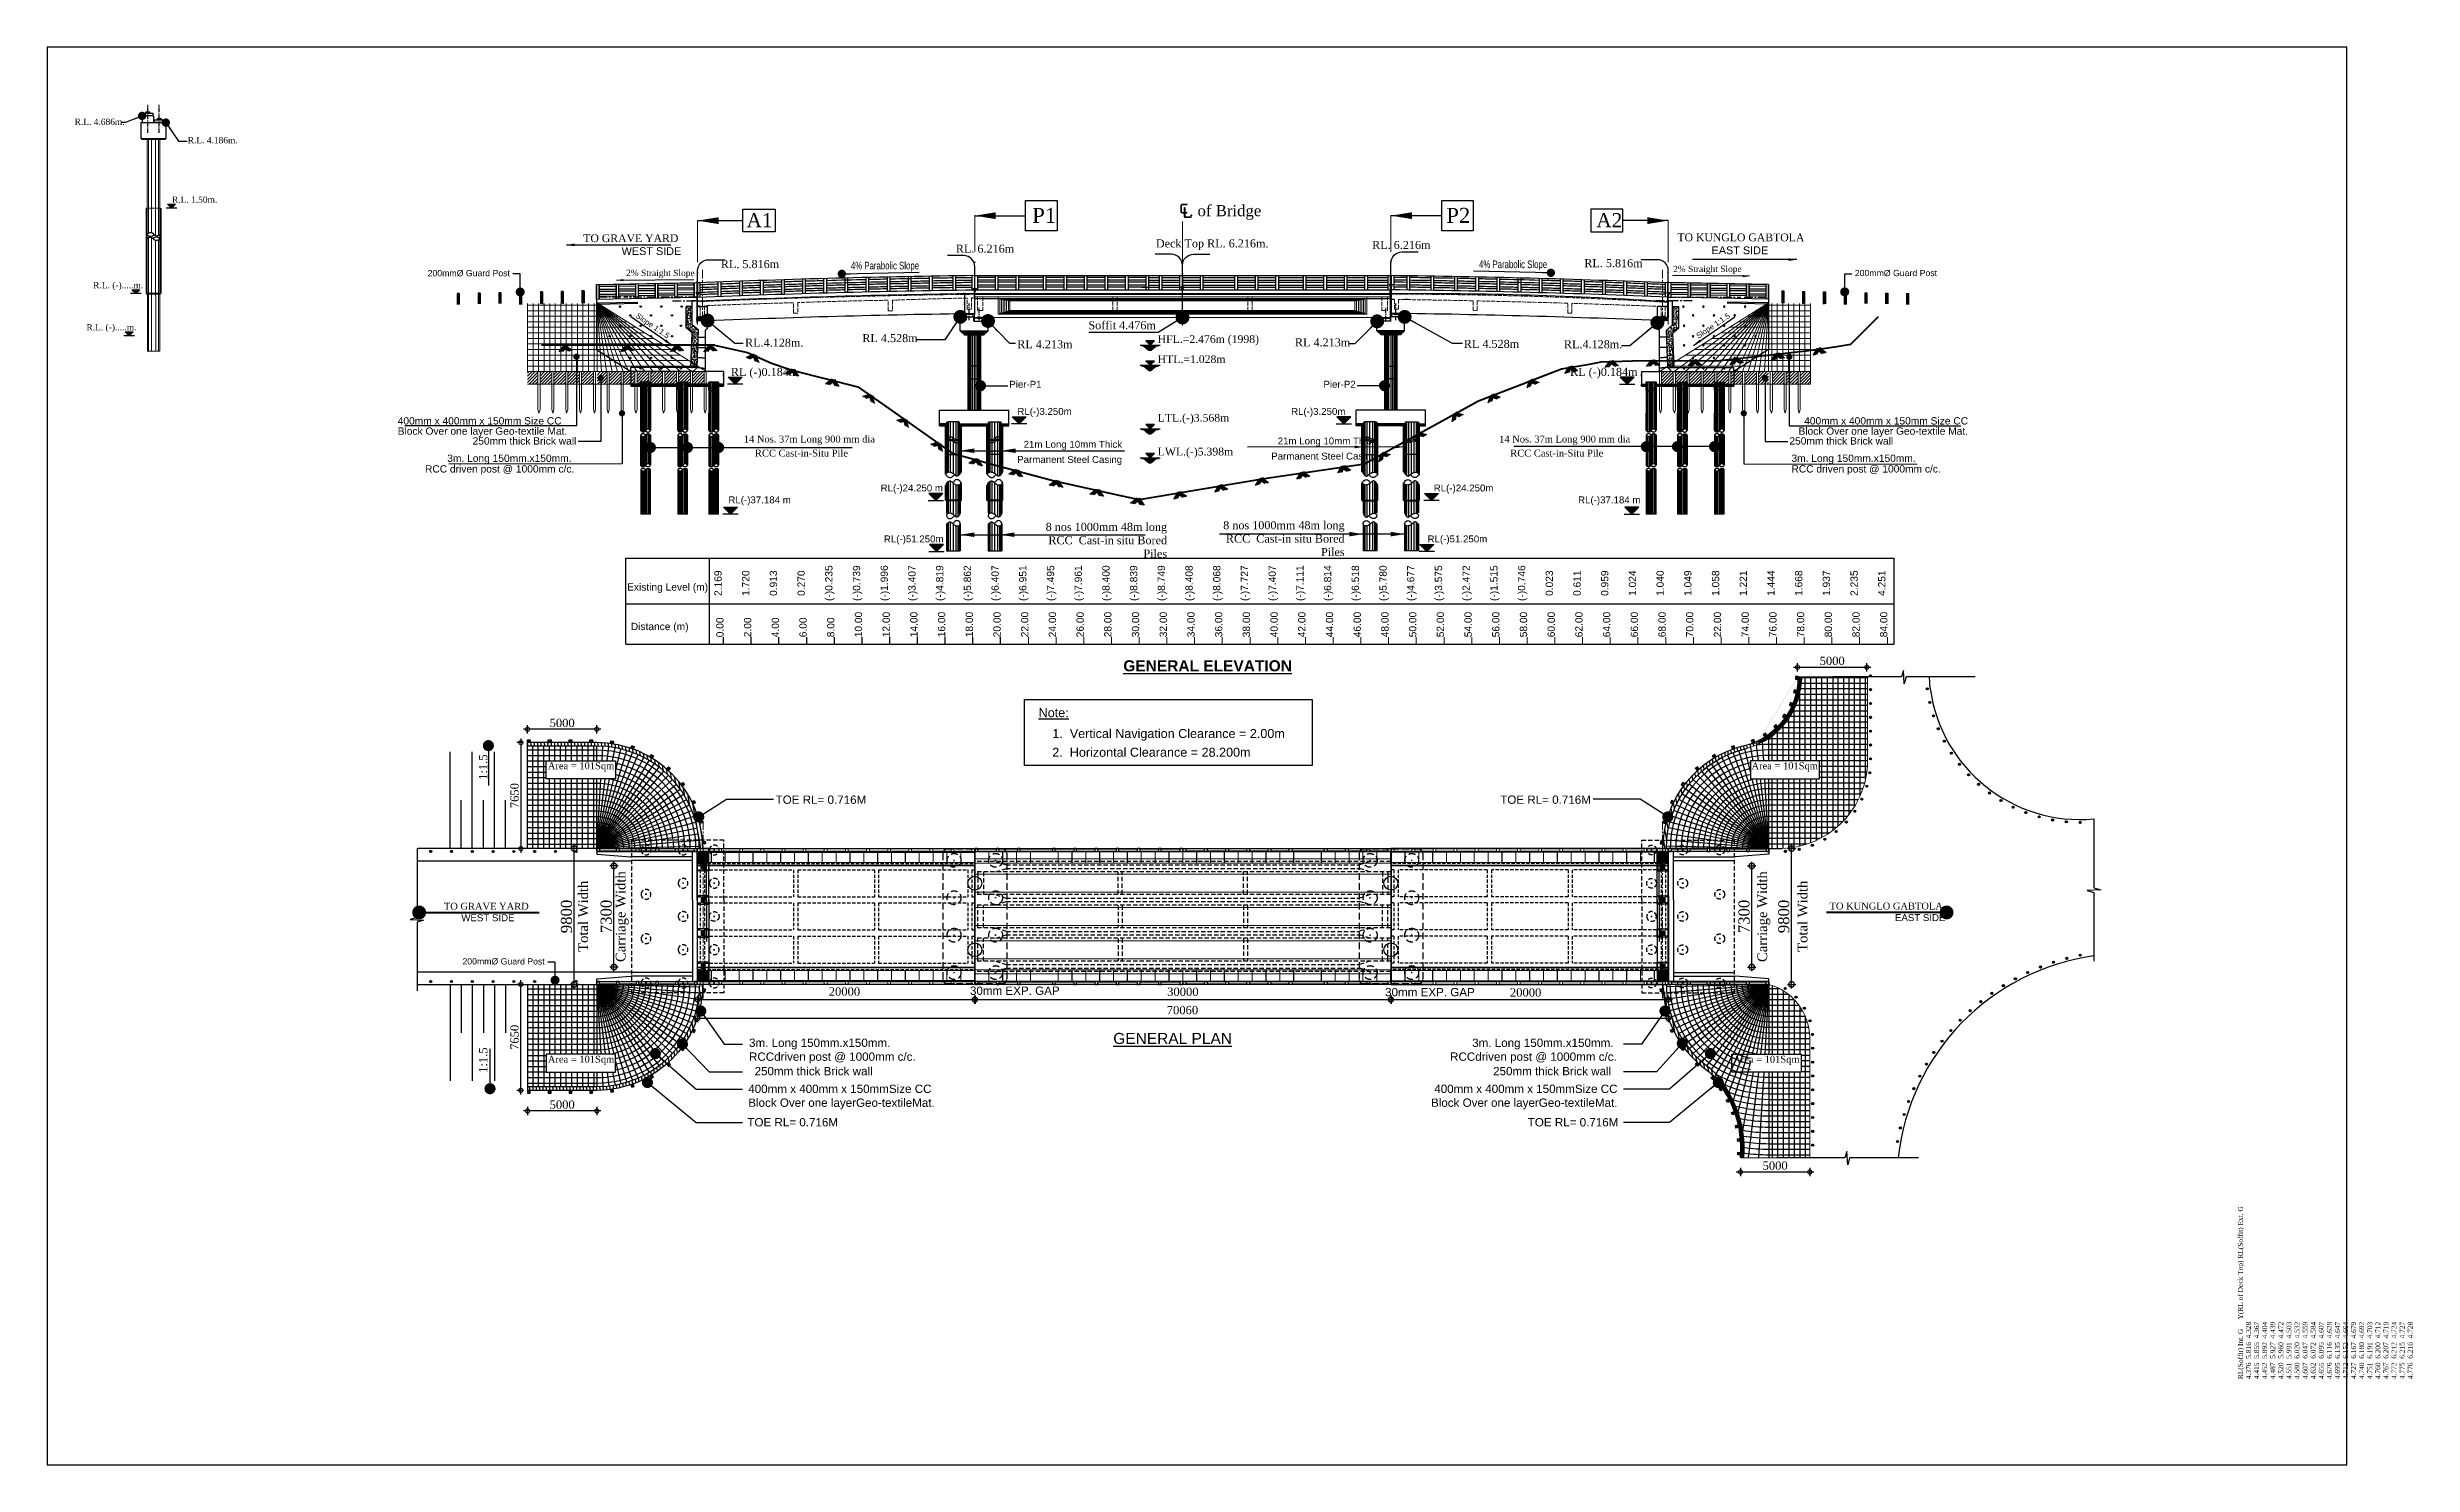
# Model space of a CAD drawing. Header units: millimetres. Extents: x 645430 to 1329725, y -477752 to 44877.
# Drawn here: x 815976 to 986699, y -268069 to -165751 of the extents above; entities that cross this region are included whole.
import ezdxf
from ezdxf.enums import TextEntityAlignment as Align

# ---------------------------------------------------------------- set-up
doc = ezdxf.new("R2010")
doc.units = ezdxf.units.MM
doc.header["$LTSCALE"] = 250
doc.header["$PDMODE"] = 2
for name, pattern in [('ACAD_ISO02W100', [15, 12, -3]), ('ACAD_ISO03W100', [30, 12, -18]), ('ACAD_ISO10W100', [18, 12, -3, 0, -3]), ('CENTER', [2, 1.25, -0.25, 0.25, -0.25]), ('DASHED', [19.05, 12.7, -6.35]), ('DASHED2', [0.375, 0.25, -0.125]), ('HIDDEN', [9.525, 6.35, -3.175])]:
    doc.linetypes.add(name, pattern=pattern)
for name, color, linetype in [('Abutment W Line', 200, 'Continuous'), ('Bearing  peat', 11, 'Continuous'), ('Center Line', 34, 'Continuous'), ('CONCRETE', 35, 'Continuous'), ('Deck Slab', 11, 'Continuous'), ('dim', 4, 'Continuous'), ('Dimision', 4, 'Continuous'), ('Elevation', 21, 'Continuous'), ('Extra Line', 145, 'Continuous'), ('Girder Line', 7, 'Continuous'), ('hatch', 35, 'Continuous'), ('Hatching', 35, 'Continuous'), ('L.L', 200, 'Continuous'), ('Level_text', 7, 'Continuous'), ('Pile', 11, 'Continuous'), ('Pire Line', 11, 'Continuous'), ('Ralling', 6, 'Continuous'), ('SEC', 15, 'Continuous'), ('Text', 7, 'Continuous'), ('TXT', 7, 'Continuous')]:
    doc.layers.add(name, color=color, linetype=linetype)
for name, color, linetype, lineweight in [('Ber-1', 12, 'Continuous', 25), ('Box', 30, 'Continuous', 13), ('centerline', 105, 'ACAD_ISO10W100', 15), ('Conc out', 6, 'Continuous', 15), ('Concrete inside', 124, 'Continuous', 13), ('Concrete Out', 4, 'Continuous', 20), ('Diap', 3, 'ACAD_ISO02W100', 9), ('Dimention', 7, 'Continuous', 25), ('Footpath', 22, 'Continuous', 20), ('Gurd Post', 231, 'Continuous', 30), ('hat2', 108, 'Continuous', 13), ('Offset', 252, 'Continuous', 20), ('Profail', 5, 'Continuous', 18), ('Pucca Road', 1, 'Continuous', 30), ('Railing', 6, 'Continuous', 13), ('Re-bar', 1, 'Continuous', 30), ('RL', 7, 'Continuous', 18), ('ROAD', 1, 'Continuous', 30), ('Steel Casing', 5, 'Continuous', 80), ('Structue', 200, 'Continuous', 25)]:
    doc.layers.add(name, color=color, linetype=linetype, lineweight=lineweight)
doc.styles.add('Bridge Dimision - 1', font='arial.ttf', dxfattribs={"height": 125})
doc.styles.add('ROMANS', font='arial.ttf', dxfattribs={"height": 200})
doc.styles.get("Standard").update_dxf_attribs({"font": 'times.ttf'})
doc.styles.add('Swiss721', font='swisscl.ttf')
doc.styles.add('TNR', font='times.ttf')
doc.dimstyles.new('dim_800', dxfattribs={"dimscale": 0, "dimtxt": 800, "dimasz": 300, "dimexe": 300, "dimexo": 300, "dimgap": 400, "dimtad": 1, "dimdec": 0, "dimtxsty": 'Standard', "dimblk": 'DOTSMALL', "dimcen": 2.5, "dimdle": 300, "dimclrd": 256, "dimclre": 256, "dimclrt": 256, "dimadec": 0, "dimazin": 0, "dimtfac": 1, "dimtdec": 0, "dimtix": 1, "dimtmove": 0, "dimatfit": 3, "dimldrblk": 'DOT', "dimfxl": 300, "dimfxlon": 1, "dimlwd": -1, "dimarcsym": 0})
doc.dimstyles.new('ISO-25', dxfattribs={"dimtxt": 75, "dimasz": 45, "dimexe": 125, "dimexo": 75.625, "dimgap": 60, "dimtad": 1, "dimdec": 0, "dimtxsty": 'Standard', "dimblk": 'DOT', "dimcen": 52.5, "dimdle": 100, "dimclrd": 256, "dimclre": 256, "dimclrt": 256, "dimadec": 0, "dimazin": 0, "dimtfac": 1, "dimtdec": 0, "dimtix": 1, "dimtmove": 0, "dimatfit": 3, "dimldrblk": 'DOT', "dimfxl": 1, "dimlwd": -1, "dimarcsym": 0})
doc.dimstyles.new('ISO-70', dxfattribs={"dimscale": 0, "dimtxt": 70, "dimasz": 0.75, "dimexe": 35, "dimexo": 35, "dimgap": 20, "dimtad": 1, "dimdec": 0, "dimlfac": -1, "dimzin": 1, "dimdsep": 46, "dimtxsty": 'Standard', "dimblk": 'DIM', "dimcen": 60, "dimclrd": 256, "dimclre": 256, "dimclrt": 256, "dimadec": 0, "dimazin": 0, "dimtfac": 1, "dimtdec": 0, "dimtix": 1, "dimtofl": 0, "dimtmove": 0, "dimatfit": 3, "dimldrblk": 'DOT', "dimfxl": 35, "dimfxlon": 1, "dimtolj": 1, "dimlwd": -1, "dimarcsym": 0})
doc.dimstyles.get("Standard").update_dxf_attribs({"dimtxt": 0.5, "dimasz": 0.18, "dimexe": 0.18, "dimexo": 0.0625, "dimgap": 0.09, "dimtad": 0, "dimtih": 1, "dimtoh": 1, "dimdec": 4, "dimzin": 0, "dimdsep": 46, "dimtxsty": 'Standard', "dimcen": 0.09, "dimadec": 0, "dimazin": 0, "dimtfac": 1, "dimtdec": 4, "dimtofl": 0, "dimtmove": 0, "dimatfit": 3, "dimfxl": 1, "dimtolj": 1, "dimtzin": 0, "dimarcsym": 0})
pattern_1 = [(45, (28908.872, -337.994), (-33.67596, 33.67596), [])]
pattern_2 = [(0, (11736.619, 5662.658), (0, 19.05), [])]
pattern_3 = [(230, (299522.23, 1807179.42), (-35.86300913, 3.13760675), [3.75, -41.25]), (175, (299522.23, 1807179.42), (6.9375667, -37.6096067), [3, -33]), (280.4514445, (299519.242, 1807179.68), (-28.92544234, -34.47199955), [3.1870096, -35.0571056]), (226.1842, (299522.23, 1807169.42), (-53.3620665, 8.275964), [5.625, -61.875]), (276.6356355, (299517.784, 1807170.11), (-46.7330973, -48.70593), [4.7805171, -52.585688]), (171.184164, (299522.23, 1807169.42), (-46.7330973, -48.70593), [4.5, -49.5]), (201, (299517.23, 1807171.92), (-29.8453526, 20.13094453), [3.75, -41.25]), (146, (299517.23, 1807171.92), (-12.1657666, -36.25750225), [3, -33]), (251.4514447, (299514.744, 1807173.597), (-42.01111884, -16.12655764), [3.1870095, -35.0571056]), (217.5, (299522.231, 1807179.419), (-0.607992766, -16.64469269), [0, -32.6, 0, -33.5, 0, -33.125]), (187.5, (299522.23, 1807179.419), (-13.15347687, -19.7205856), [0, -19.1, 0, -31.85, 0, -12.625]), (147.5, (299533.381, 1807179.419), (-26.69112181, 1.12774359), [0, -12.5, 0, -39, 0, -51.75]), (137.5, (299538.38, 1807179.42), (-29.15930847, -5.00524912), [0, -16.25, 0, -25.9, 0, -36.75])]
pattern_4 = [(230, (298022.23, 1807179.42), (-35.86300913, 3.13760675), [3.75, -41.25]), (175, (298022.23, 1807179.42), (6.9375667, -37.6096067), [3, -33]), (280.4514445, (298019.242, 1807179.68), (-28.92544234, -34.47199955), [3.1870096, -35.0571056]), (226.1842, (298022.23, 1807169.42), (-53.3620665, 8.275964), [5.625, -61.875]), (276.6356355, (298017.784, 1807170.11), (-46.7330973, -48.70593), [4.7805171, -52.585688]), (171.184164, (298022.23, 1807169.42), (-46.7330973, -48.70593), [4.5, -49.5]), (201, (298017.23, 1807171.92), (-29.8453526, 20.13094453), [3.75, -41.25]), (146, (298017.23, 1807171.92), (-12.1657666, -36.25750225), [3, -33]), (251.4514447, (298014.744, 1807173.597), (-42.01111884, -16.12655764), [3.1870095, -35.0571056]), (217.5, (298022.231, 1807179.419), (-0.607992766, -16.64469269), [0, -32.6, 0, -33.5, 0, -33.125]), (187.5, (298022.23, 1807179.419), (-13.15347687, -19.7205856), [0, -19.1, 0, -31.85, 0, -12.625]), (147.5, (298033.381, 1807179.419), (-26.69112181, 1.12774359), [0, -12.5, 0, -39, 0, -51.75]), (137.5, (298038.38, 1807179.42), (-29.15930847, -5.00524912), [0, -16.25, 0, -25.9, 0, -36.75])]
pattern_5 = [(310, (745232.958, 1807179.42), (35.86300913, 3.13760675), [3.75, -41.25]), (5, (745232.96, 1807179.42), (-6.9375667, -37.6096067), [3, -33]), (259.5485555, (745235.947, 1807179.68), (28.92544234, -34.47199955), [3.1870096, -35.0571056]), (313.8158, (745232.96, 1807169.42), (53.3620665, 8.275964), [5.625, -61.875]), (263.3643645, (745237.405, 1807170.11), (46.7330973, -48.70593), [4.7805171, -52.585688]), (8.815836, (745232.96, 1807169.42), (46.7330973, -48.70593), [4.5, -49.5]), (339, (745237.958, 1807171.92), (29.8453526, 20.13094453), [3.75, -41.25]), (34, (745237.96, 1807171.92), (12.1657666, -36.25750225), [3, -33]), (288.5485553, (745240.445, 1807173.597), (42.01111884, -16.12655764), [3.1870095, -35.0571056]), (322.5, (745232.958, 1807179.419), (0.60799277, -16.64469269), [0, -32.6, 0, -33.5, 0, -33.125]), (352.5, (745232.958, 1807179.419), (13.15347687, -19.7205856), [0, -19.1, 0, -31.85, 0, -12.625]), (32.5, (745221.808, 1807179.419), (26.69112181, 1.12774359), [0, -12.5, 0, -39, 0, -51.75]), (42.5, (745216.808, 1807179.42), (29.15930847, -5.00524912), [0, -16.25, 0, -25.9, 0, -36.75])]
pattern_6 = [(230, (301022.23, 1811479.42), (-35.86300913, 3.13760675), [3.75, -41.25]), (175, (301022.23, 1811479.42), (6.9375667, -37.6096067), [3, -33]), (280.4514445, (301019.242, 1811479.68), (-28.92544234, -34.47199955), [3.1870096, -35.0571056]), (226.1842, (301022.23, 1811469.42), (-53.3620665, 8.275964), [5.625, -61.875]), (276.6356355, (301017.784, 1811470.11), (-46.7330973, -48.70593), [4.7805171, -52.585688]), (171.184164, (301022.23, 1811469.42), (-46.7330973, -48.70593), [4.5, -49.5]), (201, (301017.23, 1811471.92), (-29.8453526, 20.13094453), [3.75, -41.25]), (146, (301017.23, 1811471.92), (-12.1657666, -36.25750225), [3, -33]), (251.4514447, (301014.744, 1811473.597), (-42.01111884, -16.12655764), [3.1870095, -35.0571056]), (217.5, (301022.231, 1811479.419), (-0.607992766, -16.64469269), [0, -32.6, 0, -33.5, 0, -33.125]), (187.5, (301022.23, 1811479.419), (-13.15347687, -19.7205856), [0, -19.1, 0, -31.85, 0, -12.625]), (147.5, (301033.381, 1811479.419), (-26.69112181, 1.12774359), [0, -12.5, 0, -39, 0, -51.75]), (137.5, (301038.38, 1811479.42), (-29.15930847, -5.00524912), [0, -16.25, 0, -25.9, 0, -36.75])]
pattern_7 = [(230, (301022.23, 1811479.42), (-35.86300913, 3.13760675), [3.75, -41.25]), (175, (301022.23, 1811479.42), (6.9375667, -37.6096067), [3, -33]), (280.4514445, (301019.242, 1811479.68), (-28.92544234, -34.47199955), [3.1870096, -35.0571056]), (226.1842, (301022.23, 1811469.42), (-53.3620665, 8.275964), [5.625, -61.875]), (276.6356355, (301017.784, 1811470.11), (-46.7330973, -48.70593), [4.7805171, -52.585688]), (171.184164, (301022.23, 1811469.42), (-46.7330973, -48.70593), [4.5, -49.5]), (201, (301017.23, 1811471.92), (-29.8453526, 20.13094453), [3.75, -41.25]), (146, (301017.23, 1811471.92), (-12.1657666, -36.25750225), [3, -33]), (251.4514447, (301014.744, 1811473.597), (-42.01111884, -16.12655764), [3.1870095, -35.0571056]), (217.5, (301022.231, 1811479.419), (-0.607992766, -16.64469269), [0, -32.6, 0, -33.5, 0, -33.125]), (187.5, (301022.23, 1811479.419), (-13.15347687, -19.7205856), [0, -19.1, 0, -31.85, 0, -12.625]), (147.5, (301033.381, 1811479.419), (-26.69112181, 1.12774359), [0, -12.5, 0, -39, 0, -51.75]), (137.5, (301038.38, 1811479.42), (-29.15930847, -5.00524912), [0, -16.25, 0, -25.9, 0, -36.75])]
pattern_8 = [(310, (748232.958, 1811479.42), (35.86300913, 3.13760675), [3.75, -41.25]), (5, (748232.96, 1811479.42), (-6.9375667, -37.6096067), [3, -33]), (259.5485555, (748235.947, 1811479.68), (28.92544234, -34.47199955), [3.1870096, -35.0571056]), (313.8158, (748232.96, 1811469.42), (53.3620665, 8.275964), [5.625, -61.875]), (263.3643645, (748237.405, 1811470.11), (46.7330973, -48.70593), [4.7805171, -52.585688]), (8.815836, (748232.96, 1811469.42), (46.7330973, -48.70593), [4.5, -49.5]), (339, (748237.958, 1811471.92), (29.8453526, 20.13094453), [3.75, -41.25]), (34, (748237.96, 1811471.92), (12.1657666, -36.25750225), [3, -33]), (288.5485553, (748240.445, 1811473.597), (42.01111884, -16.12655764), [3.1870095, -35.0571056]), (322.5, (748232.958, 1811479.419), (0.60799277, -16.64469269), [0, -32.6, 0, -33.5, 0, -33.125]), (352.5, (748232.958, 1811479.419), (13.15347687, -19.7205856), [0, -19.1, 0, -31.85, 0, -12.625]), (32.5, (748221.808, 1811479.419), (26.69112181, 1.12774359), [0, -12.5, 0, -39, 0, -51.75]), (42.5, (748216.808, 1811479.42), (29.15930847, -5.00524912), [0, -16.25, 0, -25.9, 0, -36.75])]
pattern_9 = [(320.3801107, (-1131910.48, 7024520.29), (-5.6553084, -69.98496143), [7.31386305, -80.4524935]), (265.3801107, (-1131910.48, 7024520.29), (73.26102414, 14.0171087), [5.85109044, -64.3619948]), (10.8315552, (-1131910.954, 7024514.46), (67.605715, -55.96785255), [6.2158271, -68.37409845]), (316.5643107, (-1131890.98, 7024520.42), (-15.4503324, -104.1802179), [10.9707946, -120.6787403]), (7.0157462, (-1131892.27, 7024511.74), (95.596855, -90.5143156), [9.323746, -102.5612054]), (261.5642747, (-1131890.98, 7024520.42), (95.596855, -90.5143156), [8.7766357, -96.5429923]), (291.3801107, (-1131895.79, 7024510.636), (-38.87562674, -58.46847856), [7.31386305, -80.4524935]), (236.3801107, (-1131895.79, 7024510.64), (70.8711646, -23.2580098), [5.85109044, -64.3619948]), (341.8315555, (-1131899.03, 7024505.764), (31.9955377, -81.72648766), [6.21582694, -68.37409845]), (307.88011072, (-1131910.482, 7024520.29), (32.47035316, -0.97041554), [0, -63.58184942, 0, -65.33717655, 0, -64.60579025]), (277.8801107, (-1131910.482, 7024520.29), (38.63165603, -25.39833221), [0, -37.25194245, 0, -62.1190768, 0, -24.62333892]), (237.88011072, (-1131910.627, 7024542.037), (-1.85410576, -52.07083546), [0, -24.3795435, 0, -76.06417569, 0, -100.93131004]), (227.8801107, (-1131910.69, 7024551.79), (10.1391318, -56.805236), [0, -31.69340654, 0, -50.5144141, 0, -71.67585786])]
pattern_10 = [(320.3801107, (-1131910.48, 7033070.235), (-5.6553084, -69.98496143), [7.31386305, -80.4524935]), (265.3801107, (-1131910.48, 7033070.235), (73.26102414, 14.0171087), [5.85109044, -64.3619948]), (10.8315552, (-1131910.954, 7033064.4), (67.605715, -55.96785255), [6.2158271, -68.37409845]), (316.5643107, (-1131890.98, 7033070.364), (-15.4503324, -104.1802179), [10.9707946, -120.6787403]), (7.0157462, (-1131892.27, 7033061.68), (95.596855, -90.5143156), [9.323746, -102.5612054]), (261.5642747, (-1131890.98, 7033070.36), (95.596855, -90.5143156), [8.7766357, -96.5429923]), (291.3801107, (-1131895.79, 7033060.58), (-38.87562674, -58.46847856), [7.31386305, -80.4524935]), (236.3801107, (-1131895.79, 7033060.58), (70.8711646, -23.2580098), [5.85109044, -64.3619948]), (341.8315555, (-1131899.03, 7033055.71), (31.9955377, -81.72648766), [6.21582694, -68.37409845]), (307.88011072, (-1131910.482, 7033070.235), (32.47035316, -0.97041554), [0, -63.58184942, 0, -65.33717655, 0, -64.60579025]), (277.8801107, (-1131910.482, 7033070.235), (38.63165603, -25.39833221), [0, -37.25194245, 0, -62.11907681, 0, -24.62333892]), (237.88011072, (-1131910.627, 7033091.98), (-1.85410576, -52.07083546), [0, -24.3795435, 0, -76.06417569, 0, -100.93131004]), (227.8801107, (-1131910.69, 7033101.733), (10.1391318, -56.805236), [0, -31.69340654, 0, -50.5144141, 0, -71.67585786])]
pattern_11 = [(230, (296522.23, 1807176.413), (-35.86300913, 3.13760675), [3.75, -41.25]), (175, (296522.23, 1807176.413), (6.9375667, -37.6096067), [3, -33]), (280.4514445, (296519.242, 1807176.674), (-28.92544234, -34.47199955), [3.1870096, -35.0571056]), (226.1842, (296522.23, 1807166.413), (-53.3620665, 8.275964), [5.625, -61.875]), (276.6356355, (296517.784, 1807167.1), (-46.7330973, -48.70593), [4.7805171, -52.585688]), (171.184164, (296522.23, 1807166.413), (-46.7330973, -48.70593), [4.5, -49.5]), (201, (296517.23, 1807168.913), (-29.8453526, 20.13094453), [3.75, -41.25]), (146, (296517.23, 1807168.913), (-12.1657666, -36.25750225), [3, -33]), (251.4514447, (296514.744, 1807170.59), (-42.01111884, -16.12655764), [3.1870095, -35.0571056]), (217.5, (296522.231, 1807176.413), (-0.607992766, -16.64469269), [0, -32.6, 0, -33.5, 0, -33.125]), (187.5, (296522.23, 1807176.413), (-13.15347687, -19.7205856), [0, -19.1, 0, -31.85, 0, -12.625]), (147.5, (296533.381, 1807176.413), (-26.69112181, 1.12774359), [0, -12.5, 0, -39, 0, -51.75]), (137.5, (296538.38, 1807176.413), (-29.15930847, -5.00524912), [0, -16.25, 0, -25.9, 0, -36.75])]
pattern_12 = [(230, (295022.23, 1807176.413), (-35.86300913, 3.13760675), [3.75, -41.25]), (175, (295022.23, 1807176.413), (6.9375667, -37.6096067), [3, -33]), (280.4514445, (295019.242, 1807176.674), (-28.92544234, -34.47199955), [3.1870096, -35.0571056]), (226.1842, (295022.23, 1807166.413), (-53.3620665, 8.275964), [5.625, -61.875]), (276.6356355, (295017.784, 1807167.1), (-46.7330973, -48.70593), [4.7805171, -52.585688]), (171.184164, (295022.23, 1807166.413), (-46.7330973, -48.70593), [4.5, -49.5]), (201, (295017.23, 1807168.913), (-29.8453526, 20.13094453), [3.75, -41.25]), (146, (295017.23, 1807168.913), (-12.1657666, -36.25750225), [3, -33]), (251.4514447, (295014.744, 1807170.59), (-42.01111884, -16.12655764), [3.1870095, -35.0571056]), (217.5, (295022.231, 1807176.413), (-0.607992766, -16.64469269), [0, -32.6, 0, -33.5, 0, -33.125]), (187.5, (295022.23, 1807176.413), (-13.15347687, -19.7205856), [0, -19.1, 0, -31.85, 0, -12.625]), (147.5, (295033.381, 1807176.413), (-26.69112181, 1.12774359), [0, -12.5, 0, -39, 0, -51.75]), (137.5, (295038.38, 1807176.413), (-29.15930847, -5.00524912), [0, -16.25, 0, -25.9, 0, -36.75])]
pattern_13 = [(310, (742232.958, 1807176.413), (35.86300913, 3.13760675), [3.75, -41.25]), (5, (742232.96, 1807176.413), (-6.9375667, -37.6096067), [3, -33]), (259.5485555, (742235.947, 1807176.674), (28.92544234, -34.47199955), [3.1870096, -35.0571056]), (313.8158, (742232.96, 1807166.413), (53.3620665, 8.275964), [5.625, -61.875]), (263.3643645, (742237.405, 1807167.103), (46.7330973, -48.70593), [4.7805171, -52.585688]), (8.815836, (742232.96, 1807166.413), (46.7330973, -48.70593), [4.5, -49.5]), (339, (742237.958, 1807168.913), (29.8453526, 20.13094453), [3.75, -41.25]), (34, (742237.96, 1807168.913), (12.1657666, -36.25750225), [3, -33]), (288.5485553, (742240.445, 1807170.59), (42.01111884, -16.12655764), [3.1870095, -35.0571056]), (322.5, (742232.958, 1807176.413), (0.60799277, -16.64469269), [0, -32.6, 0, -33.5, 0, -33.125]), (352.5, (742232.958, 1807176.413), (13.15347687, -19.7205856), [0, -19.1, 0, -31.85, 0, -12.625]), (32.5, (742221.808, 1807176.413), (26.69112181, 1.12774359), [0, -12.5, 0, -39, 0, -51.75]), (42.5, (742216.808, 1807176.413), (29.15930847, -5.00524912), [0, -16.25, 0, -25.9, 0, -36.75])]
pattern_14 = [(230, (293522.23, 1807173.407), (-35.86300913, 3.13760675), [3.75, -41.25]), (175, (293522.23, 1807173.407), (6.9375667, -37.6096067), [3, -33]), (280.4514445, (293519.242, 1807173.67), (-28.92544234, -34.47199955), [3.1870096, -35.0571056]), (226.1842, (293522.23, 1807163.407), (-53.3620665, 8.275964), [5.625, -61.875]), (276.6356355, (293517.784, 1807164.097), (-46.7330973, -48.70593), [4.7805171, -52.585688]), (171.184164, (293522.23, 1807163.407), (-46.7330973, -48.70593), [4.5, -49.5]), (201, (293517.23, 1807165.907), (-29.8453526, 20.13094453), [3.75, -41.25]), (146, (293517.23, 1807165.907), (-12.1657666, -36.25750225), [3, -33]), (251.4514447, (293514.744, 1807167.584), (-42.01111884, -16.12655764), [3.1870095, -35.0571056]), (217.5, (293522.231, 1807173.407), (-0.607992766, -16.64469269), [0, -32.6, 0, -33.5, 0, -33.125]), (187.5, (293522.23, 1807173.407), (-13.15347687, -19.7205856), [0, -19.1, 0, -31.85, 0, -12.625]), (147.5, (293533.381, 1807173.407), (-26.69112181, 1.12774359), [0, -12.5, 0, -39, 0, -51.75]), (137.5, (293538.38, 1807173.407), (-29.15930847, -5.00524912), [0, -16.25, 0, -25.9, 0, -36.75])]
pattern_15 = [(230, (292022.23, 1807173.407), (-35.86300913, 3.13760675), [3.75, -41.25]), (175, (292022.23, 1807173.407), (6.9375667, -37.6096067), [3, -33]), (280.4514445, (292019.242, 1807173.67), (-28.92544234, -34.47199955), [3.1870096, -35.0571056]), (226.1842, (292022.23, 1807163.407), (-53.3620665, 8.275964), [5.625, -61.875]), (276.6356355, (292017.784, 1807164.097), (-46.7330973, -48.70593), [4.7805171, -52.585688]), (171.184164, (292022.23, 1807163.407), (-46.7330973, -48.70593), [4.5, -49.5]), (201, (292017.23, 1807165.907), (-29.8453526, 20.13094453), [3.75, -41.25]), (146, (292017.23, 1807165.907), (-12.1657666, -36.25750225), [3, -33]), (251.4514447, (292014.744, 1807167.584), (-42.01111884, -16.12655764), [3.1870095, -35.0571056]), (217.5, (292022.231, 1807173.407), (-0.607992766, -16.64469269), [0, -32.6, 0, -33.5, 0, -33.125]), (187.5, (292022.23, 1807173.407), (-13.15347687, -19.7205856), [0, -19.1, 0, -31.85, 0, -12.625]), (147.5, (292033.381, 1807173.407), (-26.69112181, 1.12774359), [0, -12.5, 0, -39, 0, -51.75]), (137.5, (292038.38, 1807173.407), (-29.15930847, -5.00524912), [0, -16.25, 0, -25.9, 0, -36.75])]
pattern_16 = [(310, (739232.958, 1807173.407), (35.86300913, 3.13760675), [3.75, -41.25]), (5, (739232.96, 1807173.407), (-6.9375667, -37.6096067), [3, -33]), (259.5485555, (739235.947, 1807173.67), (28.92544234, -34.47199955), [3.1870096, -35.0571056]), (313.8158, (739232.96, 1807163.407), (53.3620665, 8.275964), [5.625, -61.875]), (263.3643645, (739237.405, 1807164.097), (46.7330973, -48.70593), [4.7805171, -52.585688]), (8.815836, (739232.96, 1807163.407), (46.7330973, -48.70593), [4.5, -49.5]), (339, (739237.958, 1807165.907), (29.8453526, 20.13094453), [3.75, -41.25]), (34, (739237.96, 1807165.907), (12.1657666, -36.25750225), [3, -33]), (288.5485553, (739240.445, 1807167.584), (42.01111884, -16.12655764), [3.1870095, -35.0571056]), (322.5, (739232.958, 1807173.407), (0.60799277, -16.64469269), [0, -32.6, 0, -33.5, 0, -33.125]), (352.5, (739232.958, 1807173.407), (13.15347687, -19.7205856), [0, -19.1, 0, -31.85, 0, -12.625]), (32.5, (739221.808, 1807173.407), (26.69112181, 1.12774359), [0, -12.5, 0, -39, 0, -51.75]), (42.5, (739216.808, 1807173.407), (29.15930847, -5.00524912), [0, -16.25, 0, -25.9, 0, -36.75])]
pattern_17 = [(230, (292022.23, 1807170.4), (-35.86300913, 3.13760675), [3.75, -41.25]), (175, (292022.23, 1807170.4), (6.9375667, -37.6096067), [3, -33]), (280.4514445, (292019.242, 1807170.662), (-28.92544234, -34.47199955), [3.1870096, -35.0571056]), (226.1842, (292022.23, 1807160.4), (-53.3620665, 8.275964), [5.625, -61.875]), (276.6356355, (292017.784, 1807161.09), (-46.7330973, -48.70593), [4.7805171, -52.585688]), (171.184164, (292022.23, 1807160.4), (-46.7330973, -48.70593), [4.5, -49.5]), (201, (292017.23, 1807162.9), (-29.8453526, 20.13094453), [3.75, -41.25]), (146, (292017.23, 1807162.9), (-12.1657666, -36.25750225), [3, -33]), (251.4514447, (292014.744, 1807164.58), (-42.01111884, -16.12655764), [3.1870095, -35.0571056]), (217.5, (292022.231, 1807170.401), (-0.607992766, -16.64469269), [0, -32.6, 0, -33.5, 0, -33.125]), (187.5, (292022.23, 1807170.4), (-13.15347687, -19.7205856), [0, -19.1, 0, -31.85, 0, -12.625]), (147.5, (292033.381, 1807170.401), (-26.69112181, 1.12774359), [0, -12.5, 0, -39, 0, -51.75]), (137.5, (292038.38, 1807170.4), (-29.15930847, -5.00524912), [0, -16.25, 0, -25.9, 0, -36.75])]
pattern_18 = [(230, (290522.23, 1807170.4), (-35.86300913, 3.13760675), [3.75, -41.25]), (175, (290522.23, 1807170.4), (6.9375667, -37.6096067), [3, -33]), (280.4514445, (290519.242, 1807170.662), (-28.92544234, -34.47199955), [3.1870096, -35.0571056]), (226.1842, (290522.23, 1807160.4), (-53.3620665, 8.275964), [5.625, -61.875]), (276.6356355, (290517.784, 1807161.09), (-46.7330973, -48.70593), [4.7805171, -52.585688]), (171.184164, (290522.23, 1807160.4), (-46.7330973, -48.70593), [4.5, -49.5]), (201, (290517.23, 1807162.9), (-29.8453526, 20.13094453), [3.75, -41.25]), (146, (290517.23, 1807162.9), (-12.1657666, -36.25750225), [3, -33]), (251.4514447, (290514.744, 1807164.58), (-42.01111884, -16.12655764), [3.1870095, -35.0571056]), (217.5, (290522.231, 1807170.401), (-0.607992766, -16.64469269), [0, -32.6, 0, -33.5, 0, -33.125]), (187.5, (290522.23, 1807170.4), (-13.15347687, -19.7205856), [0, -19.1, 0, -31.85, 0, -12.625]), (147.5, (290533.381, 1807170.401), (-26.69112181, 1.12774359), [0, -12.5, 0, -39, 0, -51.75]), (137.5, (290538.38, 1807170.4), (-29.15930847, -5.00524912), [0, -16.25, 0, -25.9, 0, -36.75])]
pattern_19 = [(310, (737732.958, 1807170.4), (35.86300913, 3.13760675), [3.75, -41.25]), (5, (737732.96, 1807170.4), (-6.9375667, -37.6096067), [3, -33]), (259.5485555, (737735.947, 1807170.662), (28.92544234, -34.47199955), [3.1870096, -35.0571056]), (313.8158, (737732.96, 1807160.4), (53.3620665, 8.275964), [5.625, -61.875]), (263.3643645, (737737.405, 1807161.09), (46.7330973, -48.70593), [4.7805171, -52.585688]), (8.815836, (737732.96, 1807160.4), (46.7330973, -48.70593), [4.5, -49.5]), (339, (737737.958, 1807162.9), (29.8453526, 20.13094453), [3.75, -41.25]), (34, (737737.96, 1807162.9), (12.1657666, -36.25750225), [3, -33]), (288.5485553, (737740.445, 1807164.58), (42.01111884, -16.12655764), [3.1870095, -35.0571056]), (322.5, (737732.958, 1807170.401), (0.60799277, -16.64469269), [0, -32.6, 0, -33.5, 0, -33.125]), (352.5, (737732.958, 1807170.4), (13.15347687, -19.7205856), [0, -19.1, 0, -31.85, 0, -12.625]), (32.5, (737721.808, 1807170.401), (26.69112181, 1.12774359), [0, -12.5, 0, -39, 0, -51.75]), (42.5, (737716.808, 1807170.4), (29.15930847, -5.00524912), [0, -16.25, 0, -25.9, 0, -36.75])]

msp = doc.modelspace()

# ---------------------------------------------------------------- texts
at = {"style": 'ROMANS'}
for s, p in [('Existing Level (m)', (857823.4, -205130.8)), ('Distance (m)', (858088.8, -207980.3))]:
    msp.add_text(s, height=526.64, dxfattribs=at).set_placement(p, align=Align.BOTTOM_LEFT)
for s, p in [('2.169', (864382.6, -204433.8)), ('1.720', (866382.6, -204433.8)), ('0.913', (868382.6, -204433.8)), ('0.270', (870382.6, -204433.8)), ('(-)0.235', (872382.6, -204433.8)), ('(-)0.739', (874382.6, -204433.8)), ('(-)1.996', (876382.6, -204433.8)), ('(-)3.407', (878382.6, -204433.8)), ('(-)4.819', (880382.6, -204433.8)), ('(-)5.862', (882382.6, -204433.8)), ('(-)6.407', (884382.6, -204433.8)), ('(-)6.951', (886382.6, -204433.8)), ('(-)7.495', (888382.6, -204433.8)), ('(-)7.961', (890382.6, -204433.8)), ('(-)8.400', (892382.6, -204433.8)), ('(-)8.839', (894382.6, -204433.8)), ('(-)8.749', (896382.6, -204433.8)), ('(-)8.408', (898382.6, -204433.8)), ('(-)8.068', (900382.6, -204433.8)), ('(-)7.727', (902382.6, -204433.8)), ('(-)7.407', (904382.6, -204433.8)), ('(-)7.111', (906382.6, -204433.8)), ('(-)6.814', (908382.6, -204433.8)), ('(-)6.518', (910382.6, -204433.8)), ('(-)5.780', (912382.6, -204433.8)), ('(-)4.677', (914382.6, -204433.8)), ('(-)3.575', (916382.6, -204433.8)), ('(-)2.472', (918382.6, -204433.8)), ('(-)1.515', (920382.6, -204433.8)), ('(-)0.746', (922382.6, -204433.8)), ('0.023', (924382.6, -204433.8)), ('0.611', (926382.6, -204433.8)), ('0.959', (928382.6, -204433.8)), ('1.024', (930382.6, -204433.8)), ('1.040', (932382.6, -204433.8)), ('1.049', (934382.6, -204433.8)), ('1.058', (936382.6, -204433.8)), ('1.221', (938382.6, -204433.8)), ('1.444', (940382.6, -204433.8)), ('1.668', (942382.6, -204433.8)), ('1.937', (944382.6, -204433.8)), ('2.235', (946382.6, -204433.8)), ('4.251', (948382.6, -204433.8))]:
    msp.add_text(s, height=526.64, rotation=90, dxfattribs=at).set_placement(p, align=Align.MIDDLE_CENTER)
for s, p in [('10.00', (874783.6, -208340.3)), ('12.00', (876783.6, -208340.3)), ('14.00', (878783.6, -208340.3)), ('16.00', (880783.6, -208340.3)), ('18.00', (882783.6, -208340.3)), ('20.00', (884783.6, -208340.3)), ('22.00', (886783.6, -208340.3)), ('24.00', (888783.6, -208340.3)), ('26.00', (890783.6, -208340.3)), ('28.00', (892783.6, -208340.3)), ('30.00', (894783.6, -208340.3)), ('32.00', (896783.6, -208340.3)), ('34.00', (898783.6, -208340.3)), ('36.00', (900783.6, -208340.3)), ('38.00', (902783.6, -208340.3)), ('40.00', (904783.6, -208340.3)), ('42.00', (906783.6, -208340.3)), ('44.00', (908783.6, -208340.3)), ('46.00', (910783.6, -208340.3)), ('48.00', (912783.6, -208340.3)), ('50.00', (914783.6, -208340.3)), ('52.00', (916783.6, -208340.3)), ('54.00', (918783.6, -208340.3)), ('56.00', (920783.6, -208340.3)), ('58.00', (922783.6, -208340.3)), ('60.00', (924783.6, -208340.3)), ('62.00', (926783.6, -208340.3)), ('64.00', (928783.6, -208340.3)), ('66.00', (930783.6, -208340.3)), ('68.00', (932783.6, -208340.3)), ('70.00', (934783.6, -208340.3)), ('22.00', (936783.6, -208340.3)), ('74.00', (938783.6, -208340.3)), ('76.00', (940783.6, -208340.3)), ('78.00', (942783.6, -208340.3)), ('80.00', (944783.6, -208340.3)), ('82.00', (946783.6, -208340.3)), ('84.00', (948783.6, -208340.3)), ('0.00', (864783.6, -208340.3)), ('2.00', (866783.6, -208340.3)), ('4.00', (868783.6, -208340.3)), ('6.00', (870783.6, -208340.3)), ('8.00', (872783.6, -208340.3))]:
    msp.add_text(s, height=526.64, rotation=90, dxfattribs=at).set_placement(p)
for s, p in [('RL(Soffit) Int. G     Y(RL of Deck Top) RL(Soffit) Ext. G', (974441.5, -261895)), ('4.376  5.816  4.328', (975024.8, -261894.2)), ('4.415  5.855  4.367', (975608.1, -261894.2)), ('4.452  5.892  4.404', (976191.5, -261894.2)), ('4.487  5.927  4.439', (976774.8, -261894.2)), ('4.520  5.960  4.472', (977358.1, -261894.2)), ('4.551  5.991  4.503', (977941.5, -261894.2)), ('4.580  6.020  4.532', (978524.8, -261894.2)), ('4.607  6.047  4.559', (979108.1, -261894.2)), ('4.632  6.072  4.584', (979691.5, -261894.2)), ('4.655  6.095  4.607', (980274.8, -261894.2)), ('4.676  6.116  4.628', (980858.1, -261894.2)), ('4.695  6.135  4.647', (981441.5, -261894.2)), ('4.712  6.152  4.664', (982024.8, -261894.2)), ('4.727  6.167  4.679', (982608.1, -261894.2)), ('4.740  6.180  4.692', (983191.5, -261894.2)), ('4.751  6.191  4.703', (983774.8, -261894.2)), ('4.760  6.200  4.712', (984358.1, -261894.2)), ('4.767  6.207  4.719', (984941.5, -261894.2)), ('4.772  6.212  4.724', (985524.8, -261894.2)), ('4.775  6.215  4.727', (986108.1, -261894.2)), ('4.776  6.216  4.728', (986691.5, -261894.2))]:
    msp.add_text(s, height=350, rotation=90).set_placement(p)
at = {"layer": 'Dimision', "ltscale": 5, "char_height": 500}
for insert, attachment_point, rotation in [((856893.7, -218864.3), 9, 360), ((938979.8, -218864.3), 7, 0), ((856893.7, -240045.3), 9, 360), ((937654.4, -240045.1), 7, 0)]:
    msp.add_mtext_dynamic_manual_height_columns('Area = 101Sqm{\\fMS Shell Dlg 2|b0|i0|c0|p0;\\H0.70834x;\\P} ', width=7323.195, gutter_width=625, heights=[0], dxfattribs=dict(at, insert=insert, attachment_point=attachment_point, rotation=rotation))
at = {"layer": 'Dimision', "ltscale": 5, "char_height": 600, "width": 11143.678, "attachment_point": 1, "style": 'ROMANS'}
for insert in [(882569.2, -233552.5), (912531.7, -233656.5)]:
    msp.add_mtext('30mm EXP. GAP', dxfattribs=dict(at, insert=insert))
at = {"layer": 'Text'}
for s, height, rotation, p in [('R.L. 4.686m.', 450, 0.000007, (817950.7, -171353.1)), ('R.L. 4.186m.', 450, 359.999993, (826110.7, -172681.3)), ('R.L. 1.50m.', 450, 0.000007, (824975.3, -176972)), ('R.L. (-).....m.', 450, 0.000007, (819286.1, -183145.7)), ('R.L. (-).....m.', 450, 0.000007, (818804.5, -186183.6)), ('Soffit 4.476m', 580, 0.005932, (891117.7, -186104.1, 0)), ('RL 4.528m ', 580, 0.005932, (874802.6, -187034, -62797.2)), ('RL 4.213m ', 580, 0.005932, (885982.8, -187476.8, 0)), ('RL 4.213m', 580, 0.005932, (906025.4, -187341.5, 0)), ('RL 4.528m ', 580, 359.994068, (918216.9, -187450.7, -31398.6)), ('RL (-)0.184m', 580, 0.005932, (865313.3, -189477)), ('RL (-)0.184m', 580, 0.005932, (925886.3, -189471.8))]:
    msp.add_text(s, height=height, rotation=rotation, dxfattribs=at).set_placement(p)
for s, p in [('RL. 6.216m ', (881550.7, -180576.3)), ('Deck Top RL. 6.216m.', (895987, -180197.1)), ('RL. 6.216m ', (911597, -180308)), (' RL. 5.816m', (864369, -181690)), (' RL. 5.816m', (926692, -181623.2))]:
    msp.add_text(s, height=580, dxfattribs=at).set_placement(p)
at = {"layer": 'Text', "ltscale": 0.5, "style": 'ROMANS'}
for s, height, p in [('200mm%%C Guard Post', 450, (843426.5, -182278.1)), ('RL(-)24.250 m ', 500, (876118.5, -197811.1)), ('RL(-)24.250m ', 500, (916041.6, -197812.7)), ('RL(-)37.184 m ', 500, (865134.8, -198671.2)), ('RL(-)37.184 m ', 500, (926459.4, -198671.2)), ('RL(-)51.250m ', 500, (876355.1, -201490.9)), ('RL(-)51.250m ', 500, (915595.1, -201490.9)), ('200mm%%C Guard Post', 450, (845937.6, -231959))]:
    msp.add_text(s, height=height, dxfattribs=at).set_placement(p)
at = {"layer": 'Text', "ltscale": 10}
for rotation, p in [(359.875819, (857751.4, -182258.3)), (0.124181, (933320.7, -181977.7))]:
    msp.add_text('2%%% Straight Slope', height=450, rotation=rotation, dxfattribs=at).set_placement(p)
at = {"layer": 'Text', "ltscale": 0.5, "style": 'Swiss721'}
for p in [(878895, -181783.5), (924228.7, -181690.8)]:
    msp.add_text('4%%% Parabolic Slope', height=550, dxfattribs=at).set_placement(p, align=Align.RIGHT)
at = {"layer": 'Text', "ltscale": 0.5, "style": 'ROMANS'}
for s, height, rotation, p in [('200mm%%C Guard Post', 450, 0.00995, (946433.7, -182269.7)), ('RL(-)3.250m ', 500, 360, (885991.9, -192283.5)), ('RL(-)3.250m ', 500, 0.023833, (905747.6, -192286.4))]:
    msp.add_text(s, height=height, rotation=rotation, dxfattribs=at).set_placement(p)
at = {"layer": 'Text'}
for s, height, rotation, style, p in [('Slope 1:1.5', 395.136, 325.874457, 'ROMANS', (858403.3, -185224.7)), ('Slope 1:1.5', 395.136, 34.125543, 'ROMANS', (935155.9, -186793.1)), ('%%UNote:', 650, 0.001667, 'Bridge Dimision - 1', (887527.1, -214106.7)), ('1.  Vertical Navigation Clearance = 2.00m', 650, 0.001667, 'Bridge Dimision - 1', (888513, -215612.2)), ('2.  Horizontal Clearance = 28.200m', 650, 0.001667, 'Bridge Dimision - 1', (888513, -216964.2))]:
    msp.add_text(s, height=height, rotation=rotation, dxfattribs=dict(at, style=style)).set_placement(p)
at = {"layer": 'Text', "lineweight": 9}
for s, p in [('14 Nos. 37m Long 900 mm dia ', (866248.2, -194279.1)), ('14 Nos. 37m Long 900 mm dia ', (920763.4, -194279.1)), ('RCC Cast-in-Situ Pile', (867052.3, -195295.8)), ('RCC Cast-in-Situ Pile', (921567.5, -195295.8))]:
    msp.add_text(s, height=500, dxfattribs=at).set_placement(p)
at = {"layer": 'Text', "linetype": 'Continuous'}
for s, p in [('Carriage Width', (857706.1, -228505.1)), ('Carriage Width', (940106.9, -228505.1)), ('Total Width', (855003.2, -228477.9)), ('Total Width', (943017.3, -228477.9))]:
    msp.add_text(s, height=700, rotation=90, dxfattribs=at).set_placement(p, align=Align.CENTER)
at = {"layer": 'Text', "insert": (897629.2, -176742.6), "char_height": 800, "width": 6430.014, "attachment_point": 1}
msp.add_mtext('{\\fISOCPEUR|b0|i0|c0|p34;\\H1.5x;℄}. of Bridge', dxfattribs=at)
at = {"layer": 'Text', "ltscale": 10, "char_height": 560}
for s, width, insert, attachment_point, rotation in [('TO GRAVE YARD {\\fArial|b0|i0|c0|p34; WEST SIDE}', 8473.361, (861731.5, -179247.4), 3, 0.055252), ('\\pi589.8231;TO KUNGLO GABTOLA {\\fArial|b0|i0|c0|p34; \\P\\pi3059.72544;EAST SIDE}', 10102.098, (933038.1, -179185.6), 1, 359.944748)]:
    msp.add_mtext_dynamic_manual_height_columns(s, width=width, gutter_width=625, heights=[0], dxfattribs=dict(at, insert=insert, attachment_point=attachment_point, rotation=rotation))
at = {"layer": 'Text', "char_height": 580, "width": 7576.165, "rotation": 0.005932, "line_spacing_factor": 0.85}
for insert, attachment_point in [((870548.5, -186782.2), 3), ((925440.2, -186894.5), 1)]:
    msp.add_mtext('RL.4.128m.', dxfattribs=dict(at, insert=insert, attachment_point=attachment_point))
at = {"layer": 'Text', "char_height": 560, "attachment_point": 1}
for s, insert in [('HFL.=2.476m (1998)', (896117.9, -186534)), ('HTL.=1.028m ', (896117.9, -187982, 31398.6)), ('LTL.(-)3.568m ', (896117.9, -192214.9, -31398.6)), ('LWL.(-)5.398m ', (896117.9, -194652.4))]:
    msp.add_mtext_dynamic_manual_height_columns(s, width=8804.849, gutter_width=625, heights=[0], dxfattribs=dict(at, insert=insert))
at = {"layer": 'Text', "ltscale": 0.5, "char_height": 500, "line_spacing_factor": 1.312628, "style": 'ROMANS'}
for s, insert, attachment_point in [('Pier-P1', (887737, -189824.8, 0), 3), ('Pier-P2', (908081.2, -189824.8, 0), 1)]:
    msp.add_mtext_dynamic_manual_height_columns(s, width=327.478, gutter_width=625, heights=[0], dxfattribs=dict(at, insert=insert, attachment_point=attachment_point))
at = {"layer": 'Text', "linetype": 'Continuous', "ltscale": 250, "char_height": 527.344, "style": 'Bridge Dimision - 1'}
for s, insert, width, attachment_point, rotation, line_spacing_factor in [('400mm x 400mm x 150mm Size CC Block Over one layer Geo-textile Mat.', (841265.5, -192452.6, 8669), 12691.831, 1, 0.001667, 0.838528), ('400mm x 400mm x 150mm Size CC Block Over one layer Geo-textile Mat.', (954608, -192452.6, 8669), 12691.831, 3, 359.998333, 0.838528), ('3m. Long 150mm.x150mm.  RCC driven post @ 1000mm c/c.', (854013.4, -195152.2, 8669), 10832.445, 3, 0.001667, 0.872114), ('3m. Long 150mm.x150mm.  RCC driven post @ 1000mm c/c.', (941860.1, -195152.2, 8669), 10832.445, 1, 359.998333, 0.872114)]:
    msp.add_mtext(s, dxfattribs=dict(at, insert=insert, width=width, attachment_point=attachment_point, rotation=rotation, line_spacing_factor=line_spacing_factor))
at = {"layer": 'Text', "ltscale": 5, "char_height": 527.344, "width": 33958.739, "style": 'Bridge Dimision - 1'}
for insert, attachment_point, rotation in [((846670.9, -193901.4, 8669), 1, 0.001667), ((949202.6, -193901.4, 8669), 3, 359.998333)]:
    msp.add_mtext('250mm thick Brick wall', dxfattribs=dict(at, insert=insert, attachment_point=attachment_point, rotation=rotation))
at = {"layer": 'Text', "ltscale": 0.5, "char_height": 500, "width": 9275.083, "attachment_point": 3, "line_spacing_factor": 1.312628, "style": 'ROMANS'}
for insert in [(893549.8, -194160), (911886, -193918.7)]:
    msp.add_mtext('21m Long 10mm Thick Parmanent Steel Casing', dxfattribs=dict(at, insert=insert))
at = {"layer": 'Text', "char_height": 580, "attachment_point": 3, "rotation": 0.005932}
for insert, width in [((896794.1, -200077), 10325.196), ((909608.4, -199959), 10222.928)]:
    msp.add_mtext('8 nos 1000mm 48m long RCC  Cast-in situ Bored Piles{\\H1.03154x; }', dxfattribs=dict(at, insert=insert, width=width))
at = {"layer": 'Text', "char_height": 800, "width": 18868.056, "attachment_point": 3, "style": 'ROMANS'}
for s, insert in [('{\\fArial|b1|i0|c0|p34;\\LGENERAL ELEVATION}', (905805.4, -209997.9)), ('{\\fArial|b0|i0|c0|p34;\\LGENERAL PLAN}', (901480.8, -236897.5, -71.6))]:
    msp.add_mtext(s, dxfattribs=dict(at, insert=insert))
at = {"layer": 'Text', "ltscale": 10, "char_height": 600, "width": 5438.976, "attachment_point": 7, "rotation": 89.891005}
for insert in [(847743.9, -218631.3), (847743.9, -239780.6)]:
    msp.add_mtext('1:1.5 ', dxfattribs=dict(at, insert=insert))
at = {"layer": 'Text', "ltscale": 0.5, "char_height": 600, "style": 'ROMANS'}
for insert, attachment_point in [((868540.9, -220370.8, -8669), 7), ((927387.5, -220370.4, -8669), 9), ((866503.1, -243657.1, -8669), 7), ((929370.4, -243657.1, -8669), 9)]:
    msp.add_mtext_dynamic_manual_height_columns('TOE RL= 0.716M', width=7002.666, gutter_width=625, heights=[0], dxfattribs=dict(at, insert=insert, attachment_point=attachment_point))
at = {"layer": 'Text', "ltscale": 10, "char_height": 500}
for s, width, insert, attachment_point in [('\\pi1267.86268;TO GRAVE YARD\\P\\pi2145.0769; {\\fArial|b0|i0|c0|p34; WEST SIDE}', 8473.361, (843329.8, -227505.3, 0), 1), ('TO KUNGLO GABTOLA {\\fArial|b0|i0|c0|p34; EAST SIDE}', 10102.098, (952977, -227492.8), 3)]:
    msp.add_mtext_dynamic_manual_height_columns(s, width=width, gutter_width=625, heights=[0], dxfattribs=dict(at, insert=insert, attachment_point=attachment_point))
at = {"layer": 'Text', "ltscale": 0.5, "char_height": 600, "style": 'ROMANS'}
for s, insert, width, attachment_point in [('3m. Long 150mm.x150mm.  RCCdriven post @ 1000mm c/c.', (866622.1, -237311.2, -9937.1), 12138.125, 1), ('3m. Long 150mm.x150mm.  RCCdriven post @ 1000mm c/c.', (929251.4, -237311.2, -9937.1), 12138.125, 3), ('400mm x 400mm x 150mmSize CC Block Over one layerGeo-textileMat.', (866567.4, -240635, -9937.1), 13763.1, 1), ('250mm thick Brick wall', (867023.4, -239356.6, -9937.1), 11143.678, 1), ('400mm x 400mm x 150mmSize CC Block Over one layerGeo-textileMat.', (929306.1, -240635, -9937.1), 13763.1, 3), ('250mm thick Brick wall', (928850.1, -239356.6, -9937.1), 11143.678, 3)]:
    msp.add_mtext(s, dxfattribs=dict(at, insert=insert, width=width, attachment_point=attachment_point))
at = {"layer": 'TXT', "style": 'TNR'}
for s, height, p in [('P1', 1080, (887065.8, -178425.3)), ('P2', 1080, (916953.6, -178422.9, 15699.3)), ('A1', 1012.5, (866446.3, -178736.4, 50.9))]:
    msp.add_text(s, height=height, dxfattribs=at).set_placement(p)
msp.add_text('A2', height=1012.5, rotation=0.002125, dxfattribs=at).set_placement((927779.2, -178735.9, 50.9))

# ---------------------------------------------------------------- blocks, each defined once
blk = doc.blocks.new('_Dot')
at = {"color": 0, "linetype": 'ByBlock', "lineweight": -2}
blk.add_line((-0.5, 0), (-1, 0), dxfattribs=at)
at = {"color": 0, "linetype": 'ByBlock', "const_width": 0.5}
blk.add_lwpolyline([(-0.25, 0, 1), (0.25, 0, 1)], format="xyb", close=True, dxfattribs=at)
blk = doc.blocks.new('arrow')
at = {"layer": 'Dimision', "ltscale": 5}
blk.add_lwpolyline([(0, 500), (0, 2026, 0.4142136), (-800, 2826), (-1972, 2826)], format="xyb", dxfattribs=at)
blk.add_solid([(165, 500), (0, 80), (-165, 500)], dxfattribs=at)
blk = doc.blocks.new('rAILING ON dECK')
at = {"layer": 'Ralling', "ltscale": 3}
for p, q in [((549246, -84289, 0), (549246, -85339, 0)), ((549446, -85331, 0), (549446, -84281, 0)), ((550746, -85281, 0), (550746, -84231, 0)), ((550946, -85273, 0), (550946, -84223, 0)), ((552271, -84174, 0), (552271, -85224, 0)), ((552471, -84167, 0), (552471, -85217, 0)), ((553796, -85171, 0), (553796, -84121, 0)), ((553996, -85164, 0), (553996, -84114, 0)), ((555321, -85121, 0), (555321, -84071, 0)), ((555521, -85115, 0), (555521, -84065, 0)), ((556846, -85074, 0), (556846, -84024, 0)), ((557046, -85068, 0), (557046, -84018, 0)), ((558371, -85030, 0), (558371, -83980, 0)), ((558571, -85024, 0), (558571, -83974, 0)), ((559896, -84989, 0), (559896, -83939, 0)), ((560096, -84984, 0), (560096, -83934, 0)), ((561421, -84951, 0), (561421, -83901, 0)), ((561621, -84946, 0), (561621, -83896, 0)), ((562946, -84917, 0), (562946, -83867, 0)), ((563146, -84912, 0), (563146, -83862, 0)), ((564471, -84885, 0), (564471, -83835, 0)), ((564671, -84881, 0), (564671, -83831, 0)), ((565996, -84854, 0), (565996, -83804, 0)), ((566196, -84850, 0), (566196, -83800, 0)), ((567667, -83777, 0), (567667, -84827, 0)), ((567867, -83775, 0), (567867, -84825, 0)), ((569046, -83759, 0), (569046, -84809, 0)), ((569246, -83757, 0), (569246, -84807, 0)), ((599308, -83756, 15699), (599308, -84806, 15699)), ((599508, -83758, 0), (599508, -84808, 0)), ((600433, -83770, 0), (600433, -84820, 0)), ((600633, -83773, 0), (600633, -84823, 0)), ((602169, -83796, 0), (602169, -84846, 0)), ((602369, -83799, 0), (602369, -84849, 0)), ((603883, -83831, 0), (603883, -84881, 0)), ((604083, -83835, 0), (604083, -84885, 0)), ((605408, -83862, 0), (605408, -84912, 0)), ((605608, -83867, 0), (605608, -84917, 0)), ((606933, -83897, 0), (606933, -84947, 0)), ((607133, -83901, 0), (607133, -84951, 0)), ((608458, -83934, 0), (608458, -84984, 0)), ((608658, -83939, 0), (608658, -84989, 0)), ((609983, -83974, 0), (609983, -85024, 0)), ((610183, -83980, 0), (610183, -85030, 0)), ((611508, -84018, 0), (611508, -85068, 0)), ((611708, -84024, 0), (611708, -85074, 0)), ((613033, -84065, 0), (613033, -85115, 0)), ((613233, -84071, 0), (613233, -85121, 0)), ((614558, -84114, 0), (614558, -85164, 0)), ((614758, -84121, 0), (614758, -85171, 0)), ((616083, -84167, 0), (616083, -85217, 0)), ((616283, -84174, 0), (616283, -85224, 0)), ((617608, -85273, 0), (617608, -84223, 0)), ((617808, -85281, 0), (617808, -84231, 0)), ((619108, -85331, 0), (619108, -84281, 0)), ((619308, -85339, 0), (619308, -84289, 0))]:
    blk.add_line(p, q, dxfattribs=at)
at = {"layer": 'Ralling', "ltscale": 3, "elevation": 0}
for points in [[(549246, -84289, -0.0073375), (569246, -83757, -0.0069882)], [(549246, -85339, -0.0073375), (569246, -84807, -0.0069883)], [(549446, -84431, -0.0004323), (550746, -84380, -0.0004323)], [(549446, -84631, -0.0004324), (550746, -84580, -0.0004324)], [(549446, -84781, -0.0004325), (550746, -84730, -0.0004325)], [(549446, -84981, -0.0004326), (550746, -84930, -0.0004326)], [(549446, -85131, -0.0004327), (550746, -85081, -0.0004327)], [(550946, -84373, -0.0004405), (552271, -84324, -0.0004405)], [(550946, -84573, -0.0004406), (552271, -84524, -0.0004406)], [(550946, -84723, -0.0004407), (552271, -84674, -0.0004407)], [(550946, -84923, -0.0004408), (552271, -84874, -0.0004408)], [(550946, -85073, -0.0004409), (552271, -85024, -0.0004409)], [(552471, -84317, -0.0004405), (553796, -84271, -0.0004405)], [(552471, -84517, -0.0004406), (553796, -84471, -0.0004406)], [(552471, -84667, -0.0004407), (553796, -84621, -0.0004407)], [(552471, -84867, -0.0004408), (553796, -84821, -0.0004408)], [(552471, -85017, -0.0004409), (553796, -84971, -0.0004409)], [(553996, -84264, -0.0004405), (555321, -84220, -0.0004405)], [(553996, -84464, -0.0004406), (555321, -84421, -0.0004406)], [(553996, -84614, -0.0004407), (555321, -84571, -0.0004407)], [(553996, -84814, -0.0004408), (555321, -84771, -0.0004408)], [(553996, -84964, -0.0004409), (555321, -84921, -0.0004409)], [(555521, -84214, -0.0004404), (556846, -84173, -0.0004404)], [(555521, -84414, -0.0004406), (556846, -84374, -0.0004406)], [(555521, -84564, -0.0004406), (556846, -84524, -0.0004406)], [(555521, -84764, -0.0004408), (556846, -84724, -0.0004408)], [(555521, -84914, -0.0004408), (556846, -84874, -0.0004408)], [(557046, -84168, -0.0004404), (558371, -84130, -0.0004404)], [(557046, -84368, -0.0004405), (558371, -84330, -0.0004405)], [(557046, -84518, -0.0004406), (558371, -84480, -0.0004406)], [(557046, -84718, -0.0004407), (558371, -84680, -0.0004407)], [(557046, -84868, -0.0004408), (558371, -84830, -0.0004408)], [(558571, -84124, -0.0009472), (561421, -84051, -0.0009472)], [(558571, -84324, -0.0009475), (561421, -84251, -0.0009475)], [(558571, -84474, -0.0004406), (559896, -84439, -0.0004406)], [(558571, -84674, -0.0004407), (559896, -84639, -0.0004407)], [(558571, -84824, -0.0004408), (559896, -84789, -0.0004408)], [(560096, -84434, -0.0004406), (561421, -84401, -0.0004406)], [(560096, -84634, -0.0004407), (561421, -84601, -0.0004407)], [(560096, -84784, -0.0004408), (561421, -84751, -0.0004408)], [(561621, -84046, -0.0004403), (562946, -84016, -0.0004403)], [(561621, -84246, -0.0004405), (562946, -84216, -0.0004405)], [(561621, -84396, -0.0004405), (562946, -84366, -0.0004405)], [(561621, -84596, -0.0004407), (562946, -84566, -0.0004407)], [(561621, -84746, -0.0004408), (562946, -84716, -0.0004408)], [(563146, -84012, -0.0009471), (565996, -83956, -0.0009471)], [(563146, -84212, -0.0004404), (564471, -84185, -0.0004404)], [(563146, -84362, -0.0004405), (564471, -84335, -0.0004405)], [(563146, -84562, -0.0004406), (564471, -84535, -0.0004406)], [(563146, -84712, -0.0004407), (564471, -84685, -0.0004407)], [(564671, -84181, -0.0004404), (565996, -84156, -0.0004404)], [(564671, -84331, -0.0004405), (565996, -84306, -0.0004405)], [(564671, -84531, -0.0004406), (565996, -84506, -0.0004406)], [(564671, -84681, -0.0004407), (565996, -84656, -0.0004407)], [(566196, -83949, -0.0004888), (567667, -83927, -0.0003984)], [(566196, -84149, -0.0004889), (567667, -84127, -0.0003985)], [(566196, -84299, -0.000489), (567667, -84277, -0.0003986)], [(566196, -84499, -0.0004891), (567667, -84477, -0.0003987)], [(566196, -84649, -0.0004892), (567667, -84627, -0.0003988)], [(567867, -83924, -0.0003917), (569046, -83909, -0.0003076)], [(567867, -84124, -0.0003918), (569046, -84109, -0.0003077)], [(567867, -84274, -0.0003919), (569046, -84259, -0.0003077)], [(567867, -84474, -0.000392), (569046, -84459, -0.0003078)], [(567867, -84624, -0.0003921), (569046, -84609, -0.0003079)], [(599308, -83756, -0.0073375), (619308, -84289)], [(619308, -85339, 0.0073375), (599308, -84806, 0.0069883)], [(600433, -83920, 0.0003076), (599508, -83908, 0.0003076)], [(600433, -84120, 0.0003077), (599508, -84108, 0.0003077)], [(600433, -84270, 0.0003077), (599508, -84258, 0.0003077)], [(600433, -84470, 0.0003078), (599508, -84458, 0.0003078)], [(600433, -84620, 0.0003079), (599508, -84608, 0.0003079)], [(602169, -83943, 0.0005103), (600633, -83921, 0.0004403)], [(602169, -84143, 0.0005104), (600633, -84121, 0.0004404)], [(602169, -84293, 0.0005105), (600633, -84271, 0.0004405)], [(602169, -84493, 0.0005107), (600633, -84471, 0.0004406)], [(602169, -84643, 0.0005108), (600633, -84621, 0.0004407)], [(603883, -83981, 0.000503), (602369, -83953)], [(603883, -84181, 0.000503), (602369, -84153, 0.0004404)], [(603883, -84331, 0.0005031), (602369, -84303, 0.0004405)], [(603883, -84531, 0.0005033), (602369, -84503, 0.0004406)], [(603883, -84681, 0.0005034), (602369, -84653, 0.0004407)], [(605408, -84012, 0.0004402), (604083, -83985, 0.0004402)], [(605408, -84212, 0.0004404), (604083, -84185, 0.0004404)], [(605408, -84362, 0.0004405), (604083, -84335, 0.0004405)], [(605408, -84562, 0.0004406), (604083, -84535, 0.0004406)], [(605408, -84712, 0.0004407), (604083, -84685, 0.0004407)], [(606933, -84046, 0.0004403), (605608, -84016, 0.0004403)], [(606933, -84246, 0.0004405), (605608, -84216, 0.0004405)], [(606933, -84396, 0.0004405), (605608, -84367, 0.0004405)], [(606933, -84596, 0.0004407), (605608, -84567, 0.0004407)], [(606933, -84747, 0.0004408), (605608, -84717, 0.0004408)], [(609983, -84124, 0.0009472), (607133, -84051, 0.0009472)], [(609983, -84324, 0.0009475), (607133, -84251, 0.0009475)], [(608458, -84434, 0.0004406), (607133, -84401, 0.0004406)], [(608458, -84634, 0.0004407), (607133, -84601, 0.0004407)], [(608458, -84784, 0.0004408), (607133, -84751, 0.0004408)], [(609983, -84474, 0.0004406), (608658, -84439, 0.0004406)], [(609983, -84674, 0.0004407), (608658, -84639, 0.0004407)], [(609983, -84824, 0.0004408), (608658, -84789, 0.0004408)], [(611508, -84168, 0.0004404), (610183, -84130, 0.0004404)], [(611508, -84368, 0.0004405), (610183, -84330, 0.0004405)], [(611508, -84518, 0.0004406), (610183, -84480, 0.0004406)], [(611508, -84718, 0.0004407), (610183, -84680, 0.0004407)], [(611508, -84868, 0.0004408), (610183, -84830, 0.0004408)], [(613033, -84214, 0.0004404), (611708, -84174, 0.0004404)], [(613033, -84414, 0.0004406), (611708, -84374, 0.0004406)], [(613033, -84564, 0.0004406), (611708, -84524, 0.0004406)], [(613033, -84764, 0.0004408), (611708, -84724, 0.0004408)], [(613033, -84915, 0.0004408), (611708, -84874, 0.0004408)], [(614558, -84264, 0.0004405), (613233, -84221, 0.0004405)], [(614558, -84464, 0.0004406), (613233, -84421, 0.0004406)], [(614558, -84614, 0.0004407), (613233, -84571, 0.0004407)], [(614558, -84814, 0.0004408), (613233, -84771, 0.0004408)], [(614558, -84964, 0.0004409), (613233, -84921, 0.0004409)], [(616083, -84317, 0.0004405), (614758, -84271, 0.0004405)], [(616083, -84517, 0.0004406), (614758, -84471, 0.0004406)], [(616083, -84667, 0.0004407), (614758, -84621, 0.0004407)], [(616083, -84867, 0.0004408), (614758, -84821, 0.0004408)], [(616083, -85017, 0.0004409), (614758, -84971, 0.0004409)], [(617608, -84373, 0.0004405), (616283, -84324, 0.0004405)], [(617608, -84573, 0.0004406), (616283, -84524, 0.0004406)], [(617608, -84723, 0.0004407), (616283, -84674, 0.0004407)], [(617608, -84923, 0.0004408), (616283, -84874, 0.0004408)], [(617608, -85073, 0.0004409), (616283, -85024, 0.0004409)], [(619108, -84431, 0.0004323), (617808, -84380, 0.0004323)], [(619108, -84631, 0.0004324), (617808, -84580, 0.0004324)], [(619108, -84781, 0.0004325), (617808, -84730, 0.0004325)], [(619108, -84981, 0.0004326), (617808, -84931, 0.0004326)], [(619108, -85131, 0.0004327), (617808, -85081, 0.0004327)]]:
    blk.add_lwpolyline(points, format="xyb", dxfattribs=at)
blk = doc.blocks.new('*U416')
at = {"layer": 'Railing', "linetype": 'Continuous', "lineweight": 20, "ltscale": 5}
for p, q in [((562.5, 75.5), (-762.5, 75.5)), ((562.5, -75.5), (-762.5, -75.5))]:
    blk.add_line(p, q, dxfattribs=at)
blk.add_lwpolyline([(574.5, 100), (750.5, 100), (762.5, 88), (762.5, -88), (750.5, -100), (574.5, -100), (562.5, -88), (562.5, 88)], close=True, dxfattribs=at)
blk = doc.blocks.new('*U417')
at = {"layer": 'Deck Slab', "color": 0, "linetype": 'ByBlock', "lineweight": -2}
for p in [(0, 0), (1525, 0), (3050, 0), (4575, 0), (6100, 0), (7625, 0), (9150, 0), (10675, 0), (12200, 0), (13725, 0), (15250, 0), (16775, 0)]:
    blk.add_blockref('*U416', p, dxfattribs=at)
blk = doc.blocks.new('*U418')
at = {"layer": 'Railing', "linetype": 'Continuous', "lineweight": 20, "ltscale": 5}
for p, q in [((562.5, 75.5), (-762.5, 75.5)), ((562.5, -75.5), (-762.5, -75.5))]:
    blk.add_line(p, q, dxfattribs=at)
blk.add_lwpolyline([(574.5, 100), (750.5, 100), (762.5, 88), (762.5, -88), (750.5, -100), (574.5, -100), (562.5, -88), (562.5, 88)], close=True, dxfattribs=at)
blk = doc.blocks.new('*U419')
at = {"layer": 'Deck Slab', "color": 0, "linetype": 'ByBlock', "lineweight": -2}
for p in [(0, 0), (1525, 0), (3050, 0), (4575, 0), (6100, 0), (7625, 0), (9150, 0), (10675, 0), (12200, 0), (13725, 0), (15250, 0), (16775, 0)]:
    blk.add_blockref('*U418', p, dxfattribs=at)
blk = doc.blocks.new('edgh')
at = {"layer": 'Box', "linetype": 'Continuous', "lineweight": 20, "ltscale": 5}
for p, q in [((331789, 528973), (331789, 528973)), ((331789, 528973), (331789, 528973)), ((331789, 519373), (331789, 519373)), ((331789, 519373), (331789, 519373)), ((331789, 519173), (331789, 519173)), ((350425, 519173), (333581, 519173)), ((351752, 519173), (350702, 519173))]:
    blk.add_line(p, q, dxfattribs=at)
for points in [[(331794, 528718), (332784, 528718), (332784, 527978), (331794, 527978)], [(332794, 528718), (333784, 528718), (333784, 527978), (332794, 527978)], [(333794, 528718), (334784, 528718), (334784, 527978), (333794, 527978)], [(334794, 528718), (335784, 528718), (335784, 527978), (334794, 527978)], [(335794, 528718), (336784, 528718), (336784, 527978), (335794, 527978)], [(336794, 528718), (337784, 528718), (337784, 527978), (336794, 527978)], [(337794, 528718), (338784, 528718), (338784, 527978), (337794, 527978)], [(338794, 528718), (339784, 528718), (339784, 527978), (338794, 527978)], [(339794, 528718), (340784, 528718), (340784, 527978), (339794, 527978)], [(340794, 528718), (341784, 528718), (341784, 527978), (340794, 527978)], [(341794, 528718), (342784, 528718), (342784, 527978), (341794, 527978)], [(342794, 528718), (342784, 528718), (342784, 527978), (342794, 527978)], [(342794, 528718), (343784, 528718), (343784, 527978), (342794, 527978)], [(343794, 528718), (344784, 528718), (344784, 527978), (343794, 527978)], [(344794, 528718), (345784, 528718), (345784, 527978), (344794, 527978)], [(345794, 528718), (346784, 528718), (346784, 527978), (345794, 527978)], [(346794, 528718), (347784, 528718), (347784, 527978), (346794, 527978)], [(347794, 528718), (348784, 528718), (348784, 527978), (347794, 527978)], [(348794, 528718), (349784, 528718), (349784, 527978), (348794, 527978)], [(349794, 528718), (350784, 528718), (350784, 527978), (349794, 527978)], [(350794, 528718), (351784, 528718), (351784, 527978), (350794, 527978)], [(331794, 519428), (332784, 519428), (332784, 520168), (331794, 520168)], [(332794, 519428), (333784, 519428), (333784, 520168), (332794, 520168)], [(333794, 519428), (334784, 519428), (334784, 520168), (333794, 520168)], [(334794, 519428), (335784, 519428), (335784, 520168), (334794, 520168)], [(335794, 519428), (336784, 519428), (336784, 520168), (335794, 520168)], [(336794, 519428), (337784, 519428), (337784, 520168), (336794, 520168)], [(337794, 519428), (338784, 519428), (338784, 520168), (337794, 520168)], [(338794, 519428), (339784, 519428), (339784, 520168), (338794, 520168)], [(339794, 519428), (340784, 519428), (340784, 520168), (339794, 520168)], [(340794, 519428), (341784, 519428), (341784, 520168), (340794, 520168)], [(341794, 519428), (342784, 519428), (342784, 520168), (341794, 520168)], [(342794, 519428), (342784, 519428), (342784, 520168), (342794, 520168)], [(342794, 519428), (343784, 519428), (343784, 520168), (342794, 520168)], [(343794, 519428), (344784, 519428), (344784, 520168), (343794, 520168)], [(344794, 519428), (345784, 519428), (345784, 520168), (344794, 520168)], [(345794, 519428), (346784, 519428), (346784, 520168), (345794, 520168)], [(346794, 519428), (347784, 519428), (347784, 520168), (346794, 520168)], [(347794, 519428), (348784, 519428), (348784, 520168), (347794, 520168)], [(348794, 519428), (349784, 519428), (349784, 520168), (348794, 520168)], [(349794, 519428), (350784, 519428), (350784, 520168), (349794, 520168)], [(350794, 519428), (351784, 519428), (351784, 520168), (350794, 520168)]]:
    blk.add_lwpolyline(points, close=True, dxfattribs=at)
at = {"layer": 'Deck Slab'}
for p, q in [((331789, 528723), (351789, 528723)), ((351789, 519423), (331789, 519423))]:
    blk.add_line(p, q, dxfattribs=at)
blk.add_lwpolyline([(350902, 519173), (331789, 519173), (331789, 528973), (351789, 528973), (351789, 519173), (350262, 519173)], dxfattribs=at)
at = {"layer": 'Girder Line', "linetype": 'HIDDEN', "ltscale": 0.15}
for p, q in [((331789, 527898), (351789, 527898)), ((331789, 527448), (331989, 527448)), ((331989, 527448), (331989, 525498)), ((332289, 527448), (338722, 527448)), ((332289, 527448), (332289, 525498)), ((338722, 527448), (338722, 525498)), ((339022, 527448), (344556, 527448)), ((339022, 527448), (339022, 525498)), ((344556, 527448), (344556, 525498)), ((344856, 527448), (351289, 527448)), ((344856, 527448), (344856, 525498)), ((351289, 527448), (351289, 525498)), ((351589, 527448), (351589, 525498)), ((331789, 525498), (331989, 525498)), ((331789, 523073), (331789, 525373)), ((331789, 525048), (331989, 525048)), ((331989, 525048), (331989, 523098)), ((332289, 525498), (338722, 525498)), ((332289, 525048), (332289, 523098)), ((332289, 525048), (338722, 525048)), ((338722, 525048), (338722, 523098)), ((339022, 525498), (344556, 525498)), ((339022, 525048), (344556, 525048)), ((339022, 525048), (339022, 523098)), ((344556, 525048), (344556, 523098)), ((344856, 525498), (351289, 525498)), ((344856, 525048), (351289, 525048)), ((344856, 525048), (344856, 523098)), ((351289, 525048), (351289, 523098)), ((351589, 525498), (351789, 525498)), ((351589, 525048), (351589, 523098)), ((331789, 523098), (331989, 523098)), ((331789, 522648), (331989, 522648)), ((331989, 522648), (331989, 520698)), ((332289, 523098), (338722, 523098)), ((332289, 522648), (332289, 520698)), ((332289, 522648), (338722, 522648)), ((338722, 522648), (338722, 520698)), ((339022, 523098), (344556, 523098)), ((339022, 522648), (344556, 522648)), ((339022, 522648), (339022, 520698)), ((344556, 522648), (344556, 520698)), ((344856, 523098), (351289, 523098)), ((344856, 522648), (351289, 522648)), ((344856, 522648), (344856, 520698)), ((351289, 522648), (351289, 520698)), ((351589, 523098), (351789, 523098)), ((351589, 522648), (351589, 520698)), ((331789, 520698), (331989, 520698)), ((331789, 520248), (351789, 520248)), ((332289, 520698), (338722, 520698)), ((339022, 520698), (344556, 520698)), ((344856, 520698), (351289, 520698)), ((351589, 520698), (351789, 520698))]:
    blk.add_line(p, q, dxfattribs=at)
at = {"layer": 'Girder Line', "linetype": 'HIDDEN', "ltscale": 15}
for p, q in [((351589, 527448), (351789, 527448)), ((351589, 525048), (351789, 525048)), ((351589, 522648), (351789, 522648))]:
    blk.add_line(p, q, dxfattribs=at)
at = {"layer": 'Railing', "linetype": 'Continuous', "lineweight": 20, "ltscale": 5}
for p, q in [((331789, 527773), (351789, 527773)), ((331789, 527723), (351789, 527723)), ((351589, 528948), (350289, 528948)), ((351589, 528797), (350289, 528797)), ((331789, 520423), (351789, 520423)), ((331789, 520373), (351789, 520373)), ((351589, 519348), (350289, 519348)), ((351589, 519197), (350289, 519197))]:
    blk.add_line(p, q, dxfattribs=at)
for points in [[(331801, 528973), (331977, 528973), (331989, 528961), (331989, 528785), (331977, 528773), (331801, 528773), (331789, 528785), (331789, 528961)], [(331801, 528773), (331977, 528773), (331989, 528785), (331989, 528961), (331977, 528973), (331801, 528973), (331789, 528961), (331789, 528785)], [(331801, 528773), (331977, 528773), (331989, 528785), (331989, 528961), (331977, 528973), (331801, 528973), (331789, 528961), (331789, 528785)], [(331801, 528973), (331977, 528973), (331989, 528961), (331989, 528785), (331977, 528773), (331801, 528773), (331789, 528785), (331789, 528961)], [(331801, 528773), (331977, 528773), (331989, 528785), (331989, 528961), (331977, 528973), (331801, 528973), (331789, 528961), (331789, 528785)], [(351601, 528973), (351777, 528973), (351789, 528961), (351789, 528785), (351777, 528773), (351601, 528773), (351589, 528785), (351589, 528961)], [(331801, 519373), (331977, 519373), (331989, 519361), (331989, 519185), (331977, 519173), (331801, 519173), (331789, 519185), (331789, 519361)], [(331801, 519173), (331977, 519173), (331989, 519185), (331989, 519361), (331977, 519373), (331801, 519373), (331789, 519361), (331789, 519185)], [(331801, 519173), (331977, 519173), (331989, 519185), (331989, 519361), (331977, 519373), (331801, 519373), (331789, 519361), (331789, 519185)], [(331801, 519373), (331977, 519373), (331989, 519361), (331989, 519185), (331977, 519173), (331801, 519173), (331789, 519185), (331789, 519361)], [(331801, 519173), (331977, 519173), (331989, 519185), (331989, 519361), (331977, 519373), (331801, 519373), (331789, 519361), (331789, 519185)], [(331801, 519373), (331977, 519373), (331989, 519361), (331989, 519185), (331977, 519173), (331801, 519173), (331789, 519185), (331789, 519361)], [(331801, 519173), (331977, 519173), (331989, 519185), (331989, 519361), (331977, 519373), (331801, 519373), (331789, 519361), (331789, 519185)], [(331801, 519173), (331977, 519173), (331989, 519185), (331989, 519361), (331977, 519373), (331801, 519373), (331789, 519361), (331789, 519185)], [(331801, 519373), (331977, 519373), (331989, 519361), (331989, 519185), (331977, 519173), (331801, 519173), (331789, 519185), (331789, 519361)], [(331801, 519173), (331977, 519173), (331989, 519185), (331989, 519361), (331977, 519373), (331801, 519373), (331789, 519361), (331789, 519185)], [(351601, 519373), (351777, 519373), (351789, 519361), (351789, 519185), (351777, 519173), (351601, 519173), (351589, 519185), (351589, 519361)]]:
    blk.add_lwpolyline(points, close=True, dxfattribs=at)
at = {"layer": 'Deck Slab'}
for name, p in [('*U417', (332752, 528873)), ('*U419', (332752, 519273))]:
    blk.add_blockref(name, p, dxfattribs=at)
blk = doc.blocks.new('fdg')
at = {"layer": 'Conc out'}
for p, q in [((80960, -100855), (50960, -100855)), ((80960, -101955), (50960, -101955)), ((80960, -103255), (50960, -103255)), ((80960, -104355), (50960, -104355)), ((80960, -105655), (50960, -105655)), ((80960, -106755), (50960, -106755)), ((80960, -108055), (50960, -108055)), ((80960, -109155), (50960, -109155))]:
    blk.add_line(p, q, dxfattribs=at)
at = {"layer": 'CONCRETE', "color": 4, "ltscale": 5}
for p, q in [((50960, -109905), (50960, -100105)), ((80960, -100105), (80960, -109905)), ((80960, -109905), (50960, -109905))]:
    blk.add_line(p, q, dxfattribs=at)
at = {"layer": 'CONCRETE', "color": 4, "linetype": 'DASHED2', "ltscale": 5}
for p, q in [((50960, -100105), (80960, -100105)), ((80960, -101030), (50960, -101030)), ((80960, -101780), (50960, -101780)), ((51160, -101780), (51160, -103430)), ((51560, -101780), (51560, -103430)), ((52460, -101030), (53210, -101280)), ((52460, -101780), (53210, -101530)), ((53210, -101280), (78710, -101280)), ((53210, -101530), (78710, -101530)), ((61285, -103405), (61285, -101780)), ((61585, -103405), (61585, -101780)), ((70335, -103405), (70335, -101780)), ((70635, -103405), (70635, -101780)), ((79460, -101030), (78710, -101280)), ((79460, -101780), (78710, -101530)), ((80360, -101805), (80360, -103405)), ((80760, -101805), (80760, -103405)), ((80960, -103430), (50960, -103430)), ((52460, -103430), (53210, -103680)), ((52460, -104180), (53210, -103930)), ((53210, -103680), (78710, -103680)), ((53210, -103930), (78710, -103930)), ((79460, -103430), (78710, -103680)), ((79460, -104180), (78710, -103930)), ((80960, -104180), (50960, -104180)), ((80960, -105830), (50960, -105830)), ((51160, -105805), (51160, -104180)), ((51560, -105805), (51560, -104180)), ((52460, -105830), (53210, -106080)), ((61285, -104205), (61285, -105805)), ((61585, -104205), (61585, -105805)), ((70335, -104205), (70335, -105805)), ((70635, -104205), (70635, -105805)), ((79460, -105830), (78710, -106080)), ((80360, -105805), (80360, -104205)), ((80760, -105805), (80760, -104205)), ((80960, -106580), (50960, -106580)), ((51160, -108230), (51160, -106580)), ((51560, -108230), (51560, -106580)), ((52460, -106580), (53210, -106330)), ((53210, -106080), (78710, -106080)), ((53210, -106330), (78710, -106330)), ((61285, -106605), (61285, -108205)), ((61585, -106605), (61585, -108205)), ((70335, -106605), (70335, -108205)), ((70635, -106605), (70635, -108205)), ((79460, -106580), (78710, -106330)), ((80360, -108205), (80360, -106605)), ((80760, -108205), (80760, -106605)), ((80960, -108230), (50960, -108230)), ((80960, -108980), (50960, -108980)), ((52460, -108230), (53210, -108480)), ((52460, -108980), (53210, -108730)), ((53210, -108480), (78710, -108480)), ((53210, -108730), (78710, -108730)), ((79460, -108230), (78710, -108480)), ((79460, -108980), (78710, -108730))]:
    blk.add_line(p, q, dxfattribs=at)
at = {"layer": 'Deck Slab', "lineweight": 15}
for p, q in [((50960, -100340), (51950, -100340)), ((50960, -101145), (50960, -100340)), ((51950, -100340), (51950, -101145)), ((51960, -100340), (52950, -100340)), ((51960, -101145), (51960, -100340)), ((52950, -100340), (52950, -101145)), ((52960, -100340), (53950, -100340)), ((52960, -101145), (52960, -100340)), ((53950, -100340), (53950, -101145)), ((53960, -100340), (54950, -100340)), ((53960, -101145), (53960, -100340)), ((54950, -100340), (54950, -101145)), ((54960, -100340), (56950, -100340)), ((54960, -101145), (54960, -100340)), ((56950, -100340), (56950, -101145)), ((56960, -100340), (57950, -100340)), ((56960, -101145), (56960, -100340)), ((57950, -100340), (57950, -101145)), ((57960, -100340), (58950, -100340)), ((57960, -101145), (57960, -100340)), ((58950, -100340), (58950, -101145)), ((58960, -100340), (59950, -100340)), ((58960, -101145), (58960, -100340)), ((59950, -100340), (59950, -101145)), ((59960, -100340), (60950, -100340)), ((59960, -101145), (59960, -100340)), ((60950, -100340), (60950, -101145)), ((60960, -100340), (61950, -100340)), ((60960, -101145), (60960, -100340)), ((61950, -100340), (61950, -101145)), ((61960, -100340), (62950, -100340)), ((61960, -101145), (61960, -100340)), ((62950, -100340), (62950, -101145)), ((62960, -100340), (63950, -100340)), ((62960, -101145), (62960, -100340)), ((63950, -100340), (63950, -101145)), ((63960, -100340), (64950, -100340)), ((63960, -101145), (63960, -100340)), ((64950, -100340), (64950, -101145)), ((64960, -100340), (65950, -100340)), ((64960, -101145), (64960, -100340)), ((65950, -100340), (65950, -101145)), ((65960, -100340), (66950, -100340)), ((65960, -101145), (65960, -100340)), ((66950, -100340), (66950, -101145)), ((66960, -100340), (67950, -100340)), ((66960, -101145), (66960, -100340)), ((67950, -100340), (67950, -101145)), ((67960, -100340), (68950, -100340)), ((67960, -101145), (67960, -100340)), ((68950, -100340), (68950, -101145)), ((68960, -100340), (69950, -100340)), ((68960, -101145), (68960, -100340)), ((69950, -100340), (69950, -101145)), ((69960, -100340), (70950, -100340)), ((69960, -101145), (69960, -100340)), ((70950, -100340), (70950, -101145)), ((70960, -100340), (71950, -100340)), ((70960, -101145), (70960, -100340)), ((71950, -100340), (71950, -101145)), ((71960, -100340), (72950, -100340)), ((71960, -101145), (71960, -100340)), ((72950, -100340), (72950, -101145)), ((72960, -100340), (73950, -100340)), ((72960, -101145), (72960, -100340)), ((73950, -100340), (73950, -101145)), ((73960, -100340), (75950, -100340)), ((73960, -101145), (73960, -100340)), ((75950, -100340), (75950, -101145)), ((75960, -100340), (76950, -100340)), ((75960, -101145), (75960, -100340)), ((76950, -100340), (76950, -101145)), ((76960, -100340), (77950, -100340)), ((76960, -101145), (76960, -100340)), ((77950, -100340), (77950, -101145)), ((77960, -100340), (78950, -100340)), ((77960, -101145), (77960, -100340)), ((78950, -100340), (78950, -101145)), ((78960, -100340), (79950, -100340)), ((78960, -101145), (78960, -100340)), ((79950, -100340), (79950, -101145)), ((79960, -100340), (80950, -100340)), ((79960, -101145), (79960, -100340)), ((80950, -100340), (80950, -101145)), ((51950, -101145), (50960, -101145)), ((52950, -101145), (51960, -101145)), ((53950, -101145), (52960, -101145)), ((54950, -101145), (53960, -101145)), ((56950, -101145), (54960, -101145)), ((57950, -101145), (56960, -101145)), ((58950, -101145), (57960, -101145)), ((59950, -101145), (58960, -101145)), ((60950, -101145), (59960, -101145)), ((61950, -101145), (60960, -101145)), ((62950, -101145), (61960, -101145)), ((63950, -101145), (62960, -101145)), ((64950, -101145), (63960, -101145)), ((65950, -101145), (64960, -101145)), ((66950, -101145), (65960, -101145)), ((67950, -101145), (66960, -101145)), ((68950, -101145), (67960, -101145)), ((69950, -101145), (68960, -101145)), ((70950, -101145), (69960, -101145)), ((71950, -101145), (70960, -101145)), ((72950, -101145), (71960, -101145)), ((73950, -101145), (72960, -101145)), ((75950, -101145), (73960, -101145)), ((76950, -101145), (75960, -101145)), ((77950, -101145), (76960, -101145)), ((78950, -101145), (77960, -101145)), ((79950, -101145), (78960, -101145)), ((80950, -101145), (79960, -101145)), ((51950, -108865), (50960, -108865)), ((50960, -108865), (50960, -109670)), ((51950, -109670), (51950, -108865)), ((52950, -108865), (51960, -108865)), ((51960, -108865), (51960, -109670)), ((52950, -109670), (52950, -108865)), ((53950, -108865), (52960, -108865)), ((52960, -108865), (52960, -109670)), ((53950, -109670), (53950, -108865)), ((54950, -108865), (53960, -108865)), ((53960, -108865), (53960, -109670)), ((54950, -109670), (54950, -108865)), ((56950, -108865), (54960, -108865)), ((54960, -108865), (54960, -109670)), ((56950, -109670), (56950, -108865)), ((57950, -108865), (56960, -108865)), ((56960, -108865), (56960, -109670)), ((57950, -109670), (57950, -108865)), ((58950, -108865), (57960, -108865)), ((57960, -108865), (57960, -109670)), ((58950, -109670), (58950, -108865)), ((59950, -108865), (58960, -108865)), ((58960, -108865), (58960, -109670)), ((59950, -109670), (59950, -108865)), ((60950, -108865), (59960, -108865)), ((59960, -108865), (59960, -109670)), ((60950, -109670), (60950, -108865)), ((61950, -108865), (60960, -108865)), ((60960, -108865), (60960, -109670)), ((61950, -109670), (61950, -108865)), ((62950, -108865), (61960, -108865)), ((61960, -108865), (61960, -109670)), ((62950, -109670), (62950, -108865)), ((63950, -108865), (62960, -108865)), ((62960, -108865), (62960, -109670)), ((63950, -109670), (63950, -108865)), ((64950, -108865), (63960, -108865)), ((63960, -108865), (63960, -109670)), ((64950, -109670), (64950, -108865)), ((65950, -108865), (64960, -108865)), ((64960, -108865), (64960, -109670)), ((65950, -109670), (65950, -108865)), ((66950, -108865), (65960, -108865)), ((65960, -108865), (65960, -109670)), ((66950, -109670), (66950, -108865)), ((67950, -108865), (66960, -108865)), ((66960, -108865), (66960, -109670)), ((67950, -109670), (67950, -108865)), ((68950, -108865), (67960, -108865)), ((67960, -108865), (67960, -109670)), ((68950, -109670), (68950, -108865)), ((69950, -108865), (68960, -108865)), ((68960, -108865), (68960, -109670)), ((69950, -109670), (69950, -108865)), ((70950, -108865), (69960, -108865)), ((69960, -108865), (69960, -109670)), ((70950, -109670), (70950, -108865)), ((71950, -108865), (70960, -108865)), ((70960, -108865), (70960, -109670)), ((71950, -109670), (71950, -108865)), ((72950, -108865), (71960, -108865)), ((71960, -108865), (71960, -109670)), ((72950, -109670), (72950, -108865)), ((73950, -108865), (72960, -108865)), ((72960, -108865), (72960, -109670)), ((73950, -109670), (73950, -108865)), ((75950, -108865), (73960, -108865)), ((73960, -108865), (73960, -109670)), ((75950, -109670), (75950, -108865)), ((76950, -108865), (75960, -108865)), ((75960, -108865), (75960, -109670)), ((76950, -109670), (76950, -108865)), ((77950, -108865), (76960, -108865)), ((76960, -108865), (76960, -109670)), ((77950, -109670), (77950, -108865)), ((78950, -108865), (77960, -108865)), ((77960, -108865), (77960, -109670)), ((78950, -109670), (78950, -108865)), ((79950, -108865), (78960, -108865)), ((78960, -108865), (78960, -109670)), ((79950, -109670), (79950, -108865)), ((80950, -108865), (79960, -108865)), ((79960, -108865), (79960, -109670)), ((80950, -109670), (80950, -108865)), ((50960, -109670), (51950, -109670)), ((51960, -109670), (52950, -109670)), ((52960, -109670), (53950, -109670)), ((53960, -109670), (54950, -109670)), ((54960, -109670), (56950, -109670)), ((56960, -109670), (57950, -109670)), ((57960, -109670), (58950, -109670)), ((58960, -109670), (59950, -109670)), ((59960, -109670), (60950, -109670)), ((60960, -109670), (61950, -109670)), ((61960, -109670), (62950, -109670)), ((62960, -109670), (63950, -109670)), ((63960, -109670), (64950, -109670)), ((64960, -109670), (65950, -109670)), ((65960, -109670), (66950, -109670)), ((66960, -109670), (67950, -109670)), ((67960, -109670), (68950, -109670)), ((68960, -109670), (69950, -109670)), ((69960, -109670), (70950, -109670)), ((70960, -109670), (71950, -109670)), ((71960, -109670), (72950, -109670)), ((72960, -109670), (73950, -109670)), ((73960, -109670), (75950, -109670)), ((75960, -109670), (76950, -109670)), ((76960, -109670), (77950, -109670)), ((77960, -109670), (78950, -109670)), ((78960, -109670), (79950, -109670)), ((79960, -109670), (80950, -109670))]:
    blk.add_line(p, q, dxfattribs=at)
at = {"layer": 'Ralling'}
for p, q in [((50960, -100105), (80960, -100105)), ((50972, -100105), (50960, -100118)), ((50972, -100105), (50960, -100118)), ((50960, -100118), (50960, -100293)), ((50960, -100118), (50960, -100293)), ((50960, -100293), (50972, -100305)), ((50960, -100293), (50972, -100305)), ((51147, -100105), (50972, -100105)), ((51147, -100105), (50972, -100105)), ((50972, -100305), (51147, -100305)), ((50972, -100305), (51147, -100305)), ((51160, -100118), (51147, -100105)), ((51160, -100118), (51147, -100105)), ((51147, -100305), (51160, -100293)), ((51147, -100305), (51160, -100293)), ((51160, -100293), (51160, -100118)), ((51160, -100293), (51160, -100118)), ((51160, -100130), (52490, -100130)), ((51160, -100280), (52490, -100280)), ((52502, -100105), (52490, -100118)), ((52490, -100118), (52490, -100293)), ((52490, -100293), (52502, -100305)), ((52677, -100105), (52502, -100105)), ((52502, -100305), (52677, -100305)), ((52690, -100118), (52677, -100105)), ((52677, -100305), (52690, -100293)), ((52690, -100293), (52690, -100118)), ((52690, -100293), (52690, -100118)), ((52690, -100130), (54020, -100130)), ((52690, -100280), (54020, -100280)), ((54032, -100105), (54020, -100118)), ((54020, -100118), (54020, -100293)), ((54020, -100293), (54032, -100305)), ((54207, -100105), (54032, -100105)), ((54032, -100305), (54207, -100305)), ((54220, -100118), (54207, -100105)), ((54207, -100305), (54220, -100293)), ((54220, -100293), (54220, -100118)), ((54220, -100293), (54220, -100118)), ((54220, -100130), (56550, -100130)), ((54220, -100280), (56550, -100280)), ((56562, -100105), (56550, -100118)), ((56550, -100118), (56550, -100293)), ((56550, -100293), (56562, -100305)), ((56737, -100105), (56562, -100105)), ((56562, -100305), (56737, -100305)), ((56750, -100118), (56737, -100105)), ((56737, -100305), (56750, -100293)), ((56750, -100293), (56750, -100118)), ((56750, -100293), (56750, -100118)), ((56750, -100130), (58080, -100130)), ((56750, -100280), (58080, -100280)), ((58092, -100105), (58080, -100118)), ((58080, -100118), (58080, -100293)), ((58080, -100293), (58092, -100305)), ((58267, -100105), (58092, -100105)), ((58092, -100305), (58267, -100305)), ((58280, -100118), (58267, -100105)), ((58267, -100305), (58280, -100293)), ((58280, -100293), (58280, -100118)), ((58280, -100293), (58280, -100118)), ((58280, -100130), (59610, -100130)), ((58280, -100280), (59610, -100280)), ((59622, -100105), (59610, -100118)), ((59610, -100118), (59610, -100293)), ((59610, -100293), (59622, -100305)), ((59797, -100105), (59622, -100105)), ((59622, -100305), (59797, -100305)), ((59810, -100118), (59797, -100105)), ((59797, -100305), (59810, -100293)), ((59810, -100293), (59810, -100118)), ((59810, -100293), (59810, -100118)), ((59810, -100130), (61140, -100130)), ((59810, -100280), (61140, -100280)), ((61152, -100105), (61140, -100118)), ((61140, -100118), (61140, -100293)), ((61140, -100293), (61152, -100305)), ((61327, -100105), (61152, -100105)), ((61152, -100305), (61327, -100305)), ((61340, -100118), (61327, -100105)), ((61327, -100305), (61340, -100293)), ((61340, -100293), (61340, -100118)), ((61340, -100293), (61340, -100118)), ((61340, -100130), (62670, -100130)), ((61340, -100280), (62670, -100280)), ((62682, -100105), (62670, -100118)), ((62670, -100118), (62670, -100293)), ((62670, -100293), (62682, -100305)), ((62857, -100105), (62682, -100105)), ((62682, -100305), (62857, -100305)), ((62870, -100118), (62857, -100105)), ((62857, -100305), (62870, -100293)), ((62870, -100293), (62870, -100118)), ((62870, -100293), (62870, -100118)), ((62870, -100130), (64200, -100130)), ((62870, -100280), (64200, -100280)), ((64212, -100105), (64200, -100118)), ((64200, -100118), (64200, -100293)), ((64200, -100293), (64212, -100305)), ((64387, -100105), (64212, -100105)), ((64212, -100305), (64387, -100305)), ((64400, -100118), (64387, -100105)), ((64387, -100305), (64400, -100293)), ((64400, -100293), (64400, -100118)), ((64400, -100293), (64400, -100118)), ((64400, -100130), (65750, -100130)), ((64400, -100280), (65750, -100280)), ((65762, -100105), (65750, -100118)), ((65762, -100105), (65750, -100118)), ((65750, -100118), (65750, -100293)), ((65750, -100118), (65750, -100293)), ((65750, -100293), (65762, -100305)), ((65750, -100293), (65762, -100305)), ((65937, -100105), (65762, -100105)), ((65937, -100105), (65762, -100105)), ((65762, -100305), (65937, -100305)), ((65762, -100305), (65937, -100305)), ((65950, -100118), (65937, -100105)), ((65937, -100305), (65950, -100293)), ((65950, -100293), (65950, -100118)), ((65970, -100118), (65982, -100105)), ((65970, -100118), (65982, -100105)), ((65970, -100293), (65970, -100118)), ((65970, -100293), (65970, -100118)), ((65982, -100305), (65970, -100293)), ((65982, -100305), (65970, -100293)), ((65982, -100105), (66157, -100105)), ((65982, -100105), (66157, -100105)), ((66157, -100305), (65982, -100305)), ((66157, -100305), (65982, -100305)), ((66157, -100105), (66170, -100118)), ((66157, -100105), (66170, -100118)), ((66170, -100293), (66157, -100305)), ((66170, -100293), (66157, -100305)), ((66170, -100118), (66170, -100293)), ((66170, -100118), (66170, -100293)), ((67520, -100130), (66170, -100130)), ((67520, -100280), (66170, -100280)), ((67520, -100118), (67532, -100105)), ((67520, -100293), (67520, -100118)), ((67532, -100305), (67520, -100293)), ((67532, -100105), (67707, -100105)), ((67707, -100305), (67532, -100305)), ((67707, -100105), (67720, -100118)), ((67720, -100293), (67707, -100305)), ((67720, -100118), (67720, -100293)), ((69050, -100130), (67720, -100130)), ((69050, -100280), (67720, -100280)), ((69050, -100118), (69062, -100105)), ((69050, -100293), (69050, -100118)), ((69062, -100305), (69050, -100293)), ((69062, -100105), (69237, -100105)), ((69237, -100305), (69062, -100305)), ((69237, -100105), (69250, -100118)), ((69250, -100293), (69237, -100305)), ((69250, -100118), (69250, -100293)), ((69250, -100118), (69250, -100293)), ((70580, -100130), (69250, -100130)), ((70580, -100280), (69250, -100280)), ((70580, -100118), (70592, -100105)), ((70580, -100293), (70580, -100118)), ((70592, -100305), (70580, -100293)), ((70592, -100105), (70767, -100105)), ((70767, -100305), (70592, -100305)), ((70767, -100105), (70780, -100118)), ((70780, -100293), (70767, -100305)), ((70780, -100118), (70780, -100293)), ((70780, -100118), (70780, -100293)), ((72110, -100130), (70780, -100130)), ((72110, -100280), (70780, -100280)), ((72110, -100118), (72122, -100105)), ((72110, -100293), (72110, -100118)), ((72122, -100305), (72110, -100293)), ((72122, -100105), (72297, -100105)), ((72297, -100305), (72122, -100305)), ((72297, -100105), (72310, -100118)), ((72310, -100293), (72297, -100305)), ((72310, -100118), (72310, -100293)), ((72310, -100118), (72310, -100293)), ((73640, -100130), (72310, -100130)), ((73640, -100280), (72310, -100280)), ((73640, -100118), (73652, -100105)), ((73640, -100293), (73640, -100118)), ((73652, -100305), (73640, -100293)), ((73652, -100105), (73827, -100105)), ((73827, -100305), (73652, -100305)), ((73827, -100105), (73840, -100118)), ((73840, -100293), (73827, -100305)), ((73840, -100118), (73840, -100293)), ((73840, -100118), (73840, -100293)), ((76170, -100130), (73840, -100130)), ((76170, -100280), (73840, -100280)), ((76170, -100118), (76182, -100105)), ((76170, -100293), (76170, -100118)), ((76182, -100305), (76170, -100293)), ((76182, -100105), (76357, -100105)), ((76357, -100305), (76182, -100305)), ((76357, -100105), (76370, -100118)), ((76370, -100293), (76357, -100305)), ((76370, -100118), (76370, -100293)), ((76370, -100118), (76370, -100293)), ((77700, -100130), (76370, -100130)), ((77700, -100280), (76370, -100280)), ((77700, -100118), (77712, -100105)), ((77700, -100293), (77700, -100118)), ((77712, -100305), (77700, -100293)), ((77712, -100105), (77887, -100105)), ((77887, -100305), (77712, -100305)), ((77887, -100105), (77900, -100118)), ((77900, -100293), (77887, -100305)), ((77900, -100118), (77900, -100293)), ((77900, -100118), (77900, -100293)), ((79230, -100130), (77900, -100130)), ((79230, -100280), (77900, -100280)), ((79230, -100118), (79242, -100105)), ((79230, -100293), (79230, -100118)), ((79242, -100305), (79230, -100293)), ((79242, -100105), (79417, -100105)), ((79417, -100305), (79242, -100305)), ((79417, -100105), (79430, -100118)), ((79430, -100293), (79417, -100305)), ((79430, -100118), (79430, -100293)), ((79430, -100118), (79430, -100293)), ((80760, -100130), (79430, -100130)), ((80760, -100280), (79430, -100280)), ((80760, -100118), (80772, -100105)), ((80760, -100293), (80760, -100118)), ((80772, -100305), (80760, -100293)), ((80772, -100105), (80947, -100105)), ((80947, -100305), (80772, -100305)), ((80947, -100105), (80960, -100118)), ((80960, -100293), (80947, -100305)), ((80960, -100118), (80960, -100293)), ((80960, -100118), (80960, -100293)), ((50972, -109705), (50960, -109718)), ((50960, -109718), (50960, -109893)), ((50960, -109893), (50972, -109905)), ((51147, -109705), (50972, -109705)), ((50972, -109905), (51147, -109905)), ((51160, -109718), (51147, -109705)), ((51147, -109905), (51160, -109893)), ((51160, -109893), (51160, -109718)), ((51160, -109730), (52490, -109730)), ((51160, -109880), (52490, -109880)), ((52502, -109705), (52490, -109718)), ((52490, -109718), (52490, -109893)), ((52490, -109893), (52502, -109905)), ((52677, -109705), (52502, -109705)), ((52502, -109905), (52677, -109905)), ((52690, -109718), (52677, -109705)), ((52677, -109905), (52690, -109893)), ((52690, -109893), (52690, -109718)), ((52690, -109893), (52690, -109718)), ((52690, -109730), (54020, -109730)), ((52690, -109880), (54020, -109880)), ((54032, -109705), (54020, -109718)), ((54020, -109718), (54020, -109893)), ((54020, -109893), (54032, -109905)), ((54207, -109705), (54032, -109705)), ((54032, -109905), (54207, -109905)), ((54220, -109718), (54207, -109705)), ((54207, -109905), (54220, -109893)), ((54220, -109893), (54220, -109718)), ((54220, -109893), (54220, -109718)), ((54220, -109730), (56550, -109730)), ((54220, -109880), (56550, -109880)), ((56562, -109705), (56550, -109718)), ((56550, -109718), (56550, -109893)), ((56550, -109893), (56562, -109905)), ((56737, -109705), (56562, -109705)), ((56562, -109905), (56737, -109905)), ((56750, -109718), (56737, -109705)), ((56737, -109905), (56750, -109893)), ((56750, -109893), (56750, -109718)), ((56750, -109893), (56750, -109718)), ((56750, -109730), (58080, -109730)), ((56750, -109880), (58080, -109880)), ((58092, -109705), (58080, -109718)), ((58080, -109718), (58080, -109893)), ((58080, -109893), (58092, -109905)), ((58267, -109705), (58092, -109705)), ((58092, -109905), (58267, -109905)), ((58280, -109718), (58267, -109705)), ((58267, -109905), (58280, -109893)), ((58280, -109893), (58280, -109718)), ((58280, -109893), (58280, -109718)), ((58280, -109730), (59610, -109730)), ((58280, -109880), (59610, -109880)), ((59622, -109705), (59610, -109718)), ((59610, -109718), (59610, -109893)), ((59610, -109893), (59622, -109905)), ((59797, -109705), (59622, -109705)), ((59622, -109905), (59797, -109905)), ((59810, -109718), (59797, -109705)), ((59797, -109905), (59810, -109893)), ((59810, -109893), (59810, -109718)), ((59810, -109893), (59810, -109718)), ((59810, -109730), (61140, -109730)), ((59810, -109880), (61140, -109880)), ((61152, -109705), (61140, -109718)), ((61140, -109718), (61140, -109893)), ((61140, -109893), (61152, -109905)), ((61327, -109705), (61152, -109705)), ((61152, -109905), (61327, -109905)), ((61340, -109718), (61327, -109705)), ((61327, -109905), (61340, -109893)), ((61340, -109893), (61340, -109718)), ((61340, -109893), (61340, -109718)), ((61340, -109730), (62670, -109730)), ((61340, -109880), (62670, -109880)), ((62682, -109705), (62670, -109718)), ((62670, -109718), (62670, -109893)), ((62670, -109893), (62682, -109905)), ((62857, -109705), (62682, -109705)), ((62682, -109905), (62857, -109905)), ((62870, -109718), (62857, -109705)), ((62857, -109905), (62870, -109893)), ((62870, -109893), (62870, -109718)), ((62870, -109893), (62870, -109718)), ((62870, -109730), (64200, -109730)), ((62870, -109880), (64200, -109880)), ((64212, -109705), (64200, -109718)), ((64200, -109718), (64200, -109893)), ((64200, -109893), (64212, -109905)), ((64387, -109705), (64212, -109705)), ((64212, -109905), (64387, -109905)), ((64400, -109718), (64387, -109705)), ((64387, -109905), (64400, -109893)), ((64400, -109893), (64400, -109718)), ((64400, -109893), (64400, -109718)), ((64400, -109730), (65750, -109730)), ((64400, -109880), (65750, -109880)), ((65762, -109705), (65750, -109718)), ((65750, -109718), (65750, -109893)), ((65750, -109718), (65750, -109893)), ((65750, -109893), (65762, -109905)), ((65750, -109893), (65762, -109905)), ((65937, -109705), (65762, -109705)), ((65762, -109905), (65937, -109905)), ((65950, -109718), (65937, -109705)), ((65937, -109905), (65950, -109893)), ((65950, -109893), (65950, -109718)), ((65970, -109718), (65982, -109705)), ((65970, -109893), (65970, -109718)), ((65982, -109905), (65970, -109893)), ((65982, -109705), (66157, -109705)), ((66157, -109905), (65982, -109905)), ((66157, -109705), (66170, -109718)), ((66170, -109893), (66157, -109905)), ((66170, -109718), (66170, -109893)), ((66170, -109718), (66170, -109893)), ((67520, -109730), (66170, -109730)), ((67520, -109880), (66170, -109880)), ((67520, -109718), (67532, -109705)), ((67520, -109893), (67520, -109718)), ((67532, -109905), (67520, -109893)), ((67532, -109705), (67707, -109705)), ((67707, -109905), (67532, -109905)), ((67707, -109705), (67720, -109718)), ((67720, -109893), (67707, -109905)), ((67720, -109718), (67720, -109893)), ((69050, -109730), (67720, -109730)), ((69050, -109880), (67720, -109880)), ((69050, -109718), (69062, -109705)), ((69050, -109893), (69050, -109718)), ((69062, -109905), (69050, -109893)), ((69062, -109705), (69237, -109705)), ((69237, -109905), (69062, -109905)), ((69237, -109705), (69250, -109718)), ((69250, -109893), (69237, -109905)), ((69250, -109718), (69250, -109893)), ((69250, -109718), (69250, -109893)), ((70580, -109730), (69250, -109730)), ((70580, -109880), (69250, -109880)), ((70580, -109718), (70592, -109705)), ((70580, -109893), (70580, -109718)), ((70592, -109905), (70580, -109893)), ((70592, -109705), (70767, -109705)), ((70767, -109905), (70592, -109905)), ((70767, -109705), (70780, -109718)), ((70780, -109893), (70767, -109905)), ((70780, -109718), (70780, -109893)), ((70780, -109718), (70780, -109893)), ((72110, -109730), (70780, -109730)), ((72110, -109880), (70780, -109880)), ((72110, -109718), (72122, -109705)), ((72110, -109893), (72110, -109718)), ((72122, -109905), (72110, -109893)), ((72122, -109705), (72297, -109705)), ((72297, -109905), (72122, -109905)), ((72297, -109705), (72310, -109718)), ((72310, -109893), (72297, -109905)), ((72310, -109718), (72310, -109893)), ((72310, -109718), (72310, -109893)), ((73640, -109730), (72310, -109730)), ((73640, -109880), (72310, -109880)), ((73640, -109718), (73652, -109705)), ((73640, -109893), (73640, -109718)), ((73652, -109905), (73640, -109893)), ((73652, -109705), (73827, -109705)), ((73827, -109905), (73652, -109905)), ((73827, -109705), (73840, -109718)), ((73840, -109893), (73827, -109905)), ((73840, -109718), (73840, -109893)), ((73840, -109718), (73840, -109893)), ((76170, -109730), (73840, -109730)), ((76170, -109880), (73840, -109880)), ((76170, -109718), (76182, -109705)), ((76170, -109893), (76170, -109718)), ((76182, -109905), (76170, -109893)), ((76182, -109705), (76357, -109705)), ((76357, -109905), (76182, -109905)), ((76357, -109705), (76370, -109718)), ((76370, -109893), (76357, -109905)), ((76370, -109718), (76370, -109893)), ((76370, -109718), (76370, -109893)), ((77700, -109730), (76370, -109730)), ((77700, -109880), (76370, -109880)), ((77700, -109718), (77712, -109705)), ((77700, -109893), (77700, -109718)), ((77712, -109905), (77700, -109893)), ((77712, -109705), (77887, -109705)), ((77887, -109905), (77712, -109905)), ((77887, -109705), (77900, -109718)), ((77900, -109893), (77887, -109905)), ((77900, -109718), (77900, -109893)), ((77900, -109718), (77900, -109893)), ((79230, -109730), (77900, -109730)), ((79230, -109880), (77900, -109880)), ((79230, -109718), (79242, -109705)), ((79230, -109893), (79230, -109718)), ((79242, -109905), (79230, -109893)), ((79242, -109705), (79417, -109705)), ((79417, -109905), (79242, -109905)), ((79417, -109705), (79430, -109718)), ((79430, -109893), (79417, -109905)), ((79430, -109718), (79430, -109893)), ((79430, -109718), (79430, -109893)), ((80760, -109730), (79430, -109730)), ((80760, -109880), (79430, -109880)), ((80760, -109718), (80772, -109705)), ((80760, -109893), (80760, -109718)), ((80772, -109905), (80760, -109893)), ((80772, -109705), (80947, -109705)), ((80947, -109905), (80772, -109905)), ((80947, -109705), (80960, -109718)), ((80960, -109893), (80947, -109905)), ((80960, -109718), (80960, -109893)), ((80960, -109718), (80960, -109893))]:
    blk.add_line(p, q, dxfattribs=at)
blk = doc.blocks.new('_DotSmall')
at = {"color": 0, "linetype": 'ByBlock', "const_width": 0.5}
blk.add_lwpolyline([(-0.0625, 0, 1), (0.0625, 0, 1)], format="xyb", close=True, dxfattribs=at)
blk = doc.blocks.new('*D273')
at = {"layer": 'Defpoints', "color": 0, "ltscale": 5, "transparency": 16777216}
for p in [(862907, -233932), (932967, -233932), (932967, -235835)]:
    blk.add_point(p, dxfattribs=at)
at = {"layer": 'Dimision', "lineweight": -2, "ltscale": 5, "transparency": 16777216}
for p, q in [((862907, -235535), (862907, -236135)), ((932967, -235535), (932967, -236135))]:
    blk.add_line(p, q, dxfattribs=at)
at = {"layer": 'Dimision', "ltscale": 5, "transparency": 16777216}
blk.add_line((862607, -235835), (933267, -235835), dxfattribs=at)
at = {"layer": 'Dimision', "ltscale": 5, "transparency": 16777216, "xscale": 700, "yscale": 700, "zscale": 700, "rotation": 180}
blk.add_blockref('_DotSmall', (862907, -235835), dxfattribs=at)
at = {"layer": 'Dimision', "ltscale": 5, "transparency": 16777216, "xscale": 700, "yscale": 700, "zscale": 700}
blk.add_blockref('_DotSmall', (932967, -235835), dxfattribs=at)
at = {"layer": 'Dimision', "ltscale": 5, "transparency": 16777216, "insert": (897907, -235254), "char_height": 600, "attachment_point": 5}
blk.add_mtext('70060', dxfattribs=at)
blk = doc.blocks.new('*D274')
at = {"layer": 'Defpoints', "color": 0, "ltscale": 5, "transparency": 16777216}
for p in [(862907, -233307), (882907, -233395), (882907, -234494)]:
    blk.add_point(p, dxfattribs=at)
at = {"layer": 'Dimision', "ltscale": 5, "transparency": 16777216}
blk.add_line((862607, -234494), (883207, -234494), dxfattribs=at)
at = {"layer": 'Dimision', "lineweight": -2, "ltscale": 5, "transparency": 16777216}
for p, q in [((862907, -234194), (862907, -234794)), ((882907, -234194), (882907, -234794))]:
    blk.add_line(p, q, dxfattribs=at)
at = {"layer": 'Dimision', "ltscale": 5, "transparency": 16777216, "xscale": 700, "yscale": 700, "zscale": 700, "rotation": 180}
blk.add_blockref('_DotSmall', (862907, -234494), dxfattribs=at)
at = {"layer": 'Dimision', "ltscale": 5, "transparency": 16777216, "xscale": 700, "yscale": 700, "zscale": 700}
blk.add_blockref('_DotSmall', (882907, -234494), dxfattribs=at)
at = {"layer": 'Dimision', "ltscale": 5, "transparency": 16777216, "insert": (873509, -233918), "char_height": 600, "attachment_point": 5}
blk.add_mtext('20000', dxfattribs=at)
blk = doc.blocks.new('*D275')
at = {"layer": 'Defpoints', "color": 0, "ltscale": 5, "transparency": 16777216}
for p in [(882937, -233395), (912937, -233395), (912937, -234494)]:
    blk.add_point(p, dxfattribs=at)
at = {"layer": 'Dimision', "ltscale": 5, "transparency": 16777216}
blk.add_line((882637, -234494), (913237, -234494), dxfattribs=at)
at = {"layer": 'Dimision', "lineweight": -2, "ltscale": 5, "transparency": 16777216}
for p, q in [((882937, -234194), (882937, -234794)), ((912937, -234194), (912937, -234794))]:
    blk.add_line(p, q, dxfattribs=at)
at = {"layer": 'Dimision', "ltscale": 5, "transparency": 16777216, "xscale": 700, "yscale": 700, "zscale": 700, "rotation": 180}
blk.add_blockref('_DotSmall', (882937, -234494), dxfattribs=at)
at = {"layer": 'Dimision', "ltscale": 5, "transparency": 16777216, "xscale": 700, "yscale": 700, "zscale": 700}
blk.add_blockref('_DotSmall', (912937, -234494), dxfattribs=at)
at = {"layer": 'Dimision', "ltscale": 5, "transparency": 16777216, "insert": (897937, -233935), "char_height": 600, "attachment_point": 5}
blk.add_mtext('30000', dxfattribs=at)
blk = doc.blocks.new('*D276')
at = {"layer": 'Defpoints', "color": 0, "ltscale": 5, "transparency": 16777216}
for p in [(912967, -233395), (932967, -233395), (932967, -234494)]:
    blk.add_point(p, dxfattribs=at)
at = {"layer": 'Dimision', "ltscale": 5, "transparency": 16777216}
blk.add_line((912667, -234494), (933267, -234494), dxfattribs=at)
at = {"layer": 'Dimision', "lineweight": -2, "ltscale": 5, "transparency": 16777216}
for p, q in [((912967, -234194), (912967, -234794)), ((932967, -234194), (932967, -234794))]:
    blk.add_line(p, q, dxfattribs=at)
at = {"layer": 'Dimision', "ltscale": 5, "transparency": 16777216, "xscale": 700, "yscale": 700, "zscale": 700, "rotation": 180}
blk.add_blockref('_DotSmall', (912967, -234494), dxfattribs=at)
at = {"layer": 'Dimision', "ltscale": 5, "transparency": 16777216, "xscale": 700, "yscale": 700, "zscale": 700}
blk.add_blockref('_DotSmall', (932967, -234494), dxfattribs=at)
at = {"layer": 'Dimision', "ltscale": 5, "transparency": 16777216, "insert": (922675, -233983), "char_height": 600, "attachment_point": 5}
blk.add_mtext('20000', dxfattribs=at)
blk = doc.blocks.new('b')
at = {"layer": 'hatch', "ltscale": 5}
for p, q in [((-158, 60), (-524, -394)), ((-64, 67), (-430, -387)), ((30, 74), (-336, -380)), ((124, 81), (-241, -373)), ((30, 74), (459, -321)), ((-49, -134), (177, -342)), ((-6, -80), (271, -335)), ((38, -26), (365, -328))]:
    blk.add_line(p, q, dxfattribs=at)
blk = doc.blocks.new('A$C841fddc8')
at = {"layer": 'hatch', "lineweight": 15}
h = blk.add_hatch(dxfattribs=at)
h.set_pattern_fill('AR-CONC', color=256, style=0)
h.set_pattern_definition([(50, (13233.49, -2684.99), (182.1847, -15.939), [19.05, -209.55]), (355, (13233.5, -2684.99), (-35.2428, 191.0566), [15.24, -167.64]), (100.451, (13248.67, -2686.31), (146.9425, 175.1167), [16.19, -178.09]), (46.1842, (13233.5, -2634.19), (271.079, -42.0423), [28.575, -314.325]), (96.6356, (13256.08, -2637.7), (237.404, 247.4256), [24.285, -267.135]), (351.184, (13233.5, -2634.19), (237.4046, 247.425), [22.86, -251.46]), (21, (13258.89, -2646.89), (151.6149, -102.2655), [19.05, -209.55]), (326, (13258.9, -2646.89), (61.802, 184.188), [15.24, -167.64]), (71.4514, (13271.53, -2655.4), (213.4165, 81.923), [16.19, -178.09]), (37.5, (13233.49, -2684.986), (3.0886, 84.55504), [0, -165.608, 0, -170.18, 0, -168.275]), (7.5, (13233.49, -2684.99), (66.8197, 100.1806), [0, -97.028, 0, -161.798, 0, -64.135]), (327.5, (13176.85, -2684.986), (135.5906, -5.72874), [0, -63.5, 0, -198.12, 0, -262.89]), (317.5, (13151.45, -2684.99), (148.1292, 25.4265), [0, -82.55, 0, -131.572, 0, -186.69])])
h.paths.add_polyline_path([(5875, 475), (5875, 400), (2825, 400), (2825, 475)])
h.paths.add_polyline_path([(8275, 475), (8275, 400), (6575, 400), (6575, 475)])
h.paths.add_polyline_path([(8975, 400), (8975, 475), (9225, 475), (9225, 400)])
h = blk.add_hatch(dxfattribs=at)
h.set_pattern_fill('LINE', color=256, scale=75, angle=90, style=0)
h.set_pattern_definition([(90, (13233.5, -2684.99), (-238.125, 1e-14), [])])
h.paths.add_polyline_path([(5875, 400), (5875, 325), (2825, 325), (2825, 400)])
h.paths.add_polyline_path([(8275, 400), (8275, 325), (6575, 325), (6575, 400)])
h.paths.add_polyline_path([(8975, 325), (8975, 400), (9025, 400), (9025, 325)])
h = blk.add_hatch(dxfattribs=at)
h.set_pattern_fill('LINE', color=256, scale=75, angle=90, style=0)
h.set_pattern_definition([(90, (13242.73, -2684.99), (-238.125, 1e-14), [])])
h.paths.add_polyline_path([(5875, 400), (5875, 325), (2825, 325), (2825, 400)])
h.paths.add_polyline_path([(8275, 400), (8275, 325), (6575, 325), (6575, 400)])
h.paths.add_polyline_path([(8975, 325), (8975, 400), (9225, 400), (9225, 325)])
at = {"layer": 'Hatching', "ltscale": 5}
h = blk.add_hatch(dxfattribs=at)
h.set_pattern_fill('AR-CONC,_O', color=256, scale=1.5)
h.set_pattern_definition([(50, (13388.5, -1813.99), (273.277, -23.9086), [28.575, -314.325]), (355, (13388.5, -1813.99), (-52.865, 286.585), [22.86, -251.461]), (100.4514, (13411.26, -1815.98), (220.412, 262.6766), [24.285, -267.1354]), (46.1842, (13388.5, -1737.8), (406.619, -63.063), [42.862, -471.487]), (96.6356, (13422.38, -1743.04), (356.106, 371.139), [36.428, -400.703]), (351.184, (13388.5, -1737.8), (356.106, 371.14), [34.29, -377.19]), (21, (13426.6, -1756.84), (227.4216, -153.398), [28.575, -314.325]), (326, (13426.6, -1756.84), (92.703, 276.282), [22.86, -251.46]), (71.4514, (13445.54, -1769.62), (320.1246, 122.884), [24.285, -267.135]), (37.5, (13388.49, -1813.99), (4.6329, 126.8326), [0, -248.412, 0, -255.27, 0, -252.4125]), (7.5, (13388.49, -1813.99), (100.2295, 150.2709), [0, -145.542, 0, -242.697, 0, -96.2025]), (327.5, (13303.53, -1813.99), (203.3859, -8.5931), [0, -95.25, 0, -297.18, 0, -394.335]), (317.5, (13265.43, -1813.99), (222.1938, 38.1397), [0, -123.825, 0, -197.358, 0, -280.035])])
edge = h.paths.add_edge_path()
edge.add_line((6475, 6075), (6925, 6075))
edge.add_line((6925, 6075), (6925, 5761))
edge.add_arc((6734, 5944), 265, 316.10816, 551.28961)
edge.add_line((6475, 5892), (6475, 6075))
edge = h.paths.add_edge_path()
edge.add_arc((6734, 5944), 265, -43.89184, 191.28961, ccw=False)
edge.add_line((6925, 5761), (6925, 5916))
edge.add_line((6925, 5916), (6475, 5956))
edge.add_line((6475, 5956), (6475, 5892))
edge = h.paths.add_edge_path()
edge.add_line((6475, 5956), (6925, 5916))
edge.add_line((6925, 5916), (6925, 4747))
edge.add_line((6925, 4747), (7375, 4372))
edge.add_line((7375, 4372), (7334, 3772))
edge.add_arc((7472, 16304), 12533, 267.37088, 269.37347, ccw=False)
edge.add_line((6897, 3784), (6915, 4166))
edge.add_line((6915, 4166), (6475, 4538))
edge.add_line((6475, 4538), (6475, 5956))
edge = h.paths.add_edge_path()
edge.add_arc((7472, 16304), 12533, 267.37088, 269.37347)
edge.add_line((7334, 3772), (7275, 1675))
edge.add_line((7275, 1675), (6825, 1675))
edge.add_line((6825, 1675), (6897, 3784))
at = {"layer": 'Hatching', "lineweight": 50}
h = blk.add_hatch(dxfattribs=at)
h.set_pattern_fill('AR-CONC', color=256)
h.set_pattern_definition([(50, (13258.49, -2965.81), (182.1847, -15.939), [19.05, -209.55]), (355, (13258.5, -2965.81), (-35.2434, 191.057), [15.24, -167.6406]), (100.4514, (13273.67, -2967.14), (146.9412, 175.1178), [16.19, -178.0902]), (46.1842, (13258.5, -2915.01), (271.079, -42.0423), [28.575, -314.325]), (96.6356, (13281.08, -2918.52), (237.404, 247.426), [24.285, -267.1356]), (351.184, (13258.5, -2915.01), (237.404, 247.426), [22.86, -251.46]), (21, (13283.89, -2927.71), (151.6144, -102.2652), [19.05, -209.55]), (326, (13283.9, -2927.71), (61.802, 184.188), [15.24, -167.64]), (71.4514, (13296.53, -2936.24), (213.4164, 81.9228), [16.19, -178.09]), (37.5, (13258.49, -2965.814), (3.0886, 84.55504), [0, -165.608, 0, -170.18, 0, -168.275]), (7.5, (13258.49, -2965.81), (66.8197, 100.1806), [0, -97.028, 0, -161.798, 0, -64.135]), (327.5, (13201.85, -2965.814), (135.5906, -5.72874), [0, -63.5, 0, -198.12, 0, -262.89]), (317.5, (13176.45, -2965.81), (148.1292, 25.4265), [0, -82.55, 0, -131.572, 0, -186.69])])
edge = h.paths.add_edge_path()
edge.add_line((8000, 5295), (7245, 5295))
edge.add_line((7245, 5097), (8000, 5097))
at = {"layer": 'Hatching', "linetype": 'Continuous', "ltscale": 0.1}
h = blk.add_hatch(color=256, dxfattribs=at)
h.paths.add_polyline_path([(7600, 5360), (7760, 5360), (7760, 5295), (7600, 5295)])
h.paths.add_polyline_path([(7440, 5360), (7600, 5360), (7600, 5295), (7440, 5295)])
at = {"layer": 'Abutment W Line'}
for p, q in [((0, 7655), (7275, 7798)), ((0, 6586), (0, 7655)), ((0, 7655), (0, 6586)), ((0, 7507), (0, 2975)), ((13, 7655), (13, 6605)), ((188, 7655), (188, 6608)), ((200, 7646), (1422, 7671)), ((200, 7655), (200, 6608)), ((200, 7532), (1422, 7552)), ((200, 7519), (1422, 7539)), ((200, 7319), (1422, 7339)), ((200, 7307), (1422, 7327)), ((200, 7182), (1422, 7202)), ((200, 7169), (1422, 7189)), ((200, 6969), (1422, 6989)), ((200, 6957), (1422, 6977)), ((200, 6832), (1422, 6852)), ((200, 6819), (1422, 6839)), ((1409, 7679), (1409, 6629)), ((1422, 7679), (1422, 6629)), ((1597, 7674), (2831, 7699)), ((1597, 7682), (1597, 6633)), ((1597, 7554), (2831, 7578)), ((1597, 7541), (2831, 7565)), ((1597, 7341), (2831, 7365)), ((1597, 7329), (2831, 7352)), ((1597, 7204), (2831, 7227)), ((1597, 7191), (2831, 7215)), ((1597, 6991), (2831, 7015)), ((1597, 6979), (2831, 7002)), ((1597, 6854), (2831, 6877)), ((1597, 6841), (2831, 6865)), ((1609, 7683), (1609, 6633)), ((2818, 7707), (2818, 6659)), ((2831, 7707), (2831, 6660)), ((3006, 7703), (4239, 7728)), ((3006, 7710), (3006, 6663)), ((3006, 7581), (4239, 7605)), ((3006, 7569), (4239, 7593)), ((3006, 7368), (4239, 7393)), ((3006, 7356), (4239, 7380)), ((3006, 7231), (4239, 7255)), ((3006, 7218), (4239, 7243)), ((3006, 7018), (4239, 7043)), ((3006, 7006), (4239, 7030)), ((3006, 6881), (4239, 6905)), ((3006, 6868), (4239, 6893)), ((3018, 7711), (3018, 6663)), ((4227, 7737), (4227, 6688)), ((4239, 7737), (4239, 6689)), ((4414, 7732), (5649, 7756)), ((4414, 7740), (4414, 6692)), ((4414, 7609), (5649, 7632)), ((4414, 7596), (5649, 7619)), ((4414, 7396), (5649, 7419)), ((4414, 7384), (5649, 7407)), ((4414, 7259), (5649, 7282)), ((4414, 7246), (5649, 7269)), ((4414, 7046), (5649, 7069)), ((4414, 7034), (5649, 7057)), ((4414, 6909), (5649, 6932)), ((4414, 6896), (5649, 6919)), ((4427, 7741), (4427, 6692)), ((5636, 7765), (5636, 6716)), ((5649, 7766), (5649, 6716)), ((5824, 7759), (7045, 7782)), ((5824, 7769), (5824, 6720)), ((5824, 7635), (7045, 7657)), ((5824, 7622), (7045, 7645)), ((5824, 7422), (7045, 7444)), ((5824, 7410), (7045, 7432)), ((5824, 7285), (7045, 7307)), ((5824, 7272), (7045, 7294)), ((5824, 7072), (7045, 7094)), ((5824, 7060), (7045, 7082)), ((5824, 6935), (7045, 6957)), ((5824, 6922), (7045, 6944)), ((5836, 7769), (5836, 6720)), ((7045, 7795), (7045, 6744)), ((7058, 7795), (7058, 6744)), ((7263, 7798), (7263, 6750)), ((7275, 6750), (7275, 7798)), ((7275, 6750), (7275, 7798)), ((7275, 6750), (7275, 7789)), ((7275, 7789), (7275, 6750)), ((7325, 7639), (7330, 7639)), ((0, 6605), (7275, 6748)), ((6475, 4538), (6475, 6075)), ((6925, 4747), (6925, 6474)), ((7275, 6474), (6925, 6474)), ((7275, 5097), (7275, 6750)), ((7275, 6557), (7276, 6557)), ((7275, 6075), (8025, 6075)), ((8025, 5295), (7275, 5295)), ((8025, 5097), (8025, 6075)), ((6915, 4166), (6475, 4538)), ((6825, 1675), (6915, 4166)), ((7375, 4366), (6925, 4747)), ((7275, 5097), (8025, 5097)), ((7275, 1675), (7375, 4366)), ((8025, 4497), (7875, 4366)), ((7875, 1375), (7875, 4366)), ((8025, 4497), (8025, 5097)), ((0, 2975), (2500, 1375)), ((2500, 1375), (2500, 325)), ((6975, 1375), (2500, 1375)), ((6975, 1375), (2500, 1375)), ((5875, 475), (2500, 475)), ((5875, 400), (2500, 400)), ((5875, 325), (2500, 325)), ((8125, 475), (6575, 475)), ((8125, 400), (6575, 400)), ((8125, 325), (6575, 325)), ((7275, 1675), (6822, 1675)), ((7275, 1675), (6975, 1375)), ((9175, 1375), (7875, 1375)), ((9175, 475), (8825, 475)), ((9175, 400), (8825, 400)), ((9175, 325), (8825, 325)), ((9175, 1036), (9175, 1225))]:
    blk.add_line(p, q, dxfattribs=at)
at = {"layer": 'Abutment W Line', "linetype": 'ACAD_ISO03W100'}
for p, q in [((0, 6330), (7275, 6474)), ((0, 6240), (6925, 6401)), ((7336, 3869), (7875, 3845)), ((7337, 3894), (7875, 3870)), ((7323, 2388), (7875, 2355)), ((7325, 2413), (7875, 2380)), ((7336, 3119), (7875, 3095)), ((7337, 3144), (7875, 3120))]:
    blk.add_line(p, q, dxfattribs=at)
at = {"layer": 'Abutment W Line'}
for points in [[(6925, 6075), (6475, 6075)], [(7275, 1675), (2500, 1675)], [(2500, 1375), (2500, 1675)], [(5875, 475), (2500, 475), (2500, 400), (5875, 400)], [(5875, 400), (2500, 400), (2500, 325), (5875, 325)], [(8125, 475), (6575, 475)], [(6575, 400), (8125, 400)], [(8125, 400), (6575, 400)], [(6575, 325), (8125, 325)], [(8825, 400), (9175, 400), (9175, 475), (8825, 475)], [(8825, 325), (9175, 325), (9175, 400), (8825, 400)], [(9175, 1375), (9175, 475)], [(9175, 1375), (9175, 325)]]:
    blk.add_lwpolyline(points, dxfattribs=at)
at = {"layer": 'Bearing  peat'}
blk.add_lwpolyline([(7441, 5360), (7760, 5360)], dxfattribs=at)
at = {"layer": 'Extra Line', "linetype": 'CENTER', "lineweight": 0, "ltscale": 2}
blk.add_line((7650, 5097), (7650, 8716), dxfattribs=at)
at = {"layer": 'Extra Line', "linetype": 'ACAD_ISO03W100'}
for p, q in [((7275, 1675), (7875, 1605)), ((7278, 1700), (7875, 1630))]:
    blk.add_line(p, q, dxfattribs=at)
at = {"layer": 'Extra Line', "linetype": 'CENTER', "ltscale": 2}
for points in [[(1769, 6750), (0, 6750)], [(7275, 6748), (1994, 6748)], [(5504, 6475), (8185, 6475)]]:
    blk.add_lwpolyline(points, dxfattribs=at)
at = {"layer": 'Extra Line'}
for centre in [(949, 5432), (1699, 6065), (2449, 5432), (3199, 6067), (3949, 5432), (4699, 6067), (5449, 5432), (6149, 6067), (949, 3932), (1699, 4682), (2449, 3932), (3199, 4682), (3949, 3932), (4699, 4682), (5449, 3932), (6099, 4682), (1699, 3280), (2449, 2365), (3199, 3280), (3949, 2365), (4699, 3280), (5449, 2365), (6099, 3280), (3199, 1615), (4699, 1615), (6099, 1615)]:
    blk.add_circle(centre, 50, dxfattribs=at)
at = {"layer": 'Pile', "linetype": 'ACAD_ISO03W100'}
for p, q in [((3900, 625), (3200, 625)), ((3200, 475), (3200, 625)), ((3900, 475), (3900, 625)), ((5875, 475), (5875, 625)), ((6575, 475), (6575, 625)), ((8125, 475), (8125, 625)), ((8825, 475), (8825, 625))]:
    blk.add_line(p, q, dxfattribs=at)
at = {"layer": 'Pile'}
for p, q in [((3200, 46), (3200, 325)), ((3900, 33), (3900, 325)), ((6575, 625), (5875, 625)), ((5875, 46), (5875, 625)), ((6575, 33), (6575, 625)), ((8825, 625), (8125, 625)), ((8125, 46), (8125, 625)), ((8825, 33), (8825, 625))]:
    blk.add_line(p, q, dxfattribs=at)
for points in [[(3900, 33), (3813, 9), (3691, 7), (3605, 56), (3499, 126), (3404, 175), (3300, 175), (3203, 33), (3366, 8), (3425, 33), (3499, 126)], [(6575, 33), (6488, 9), (6366, 7), (6280, 56), (6174, 126), (6079, 175), (5975, 175), (5878, 33), (6041, 8), (6100, 33), (6174, 126)], [(8825, 33), (8738, 9), (8616, 7), (8530, 56), (8424, 126), (8329, 175), (8225, 175), (8128, 33), (8291, 8), (8350, 33), (8424, 126)]]:
    blk.add_spline(points, degree=3, dxfattribs=at)
blk = doc.blocks.new('*D348')
at = {"layer": 'Defpoints', "color": 0, "ltscale": 5, "transparency": 16777216}
for p in [(856874, -224845), (862118, -224845), (862118, -232145)]:
    blk.add_point(p, dxfattribs=at)
at = {"layer": 'Level_text', "lineweight": -2, "ltscale": 5, "transparency": 16777216}
for p, q in [((857174, -224845), (856574, -224845)), ((857174, -232145), (856574, -232145))]:
    blk.add_line(p, q, dxfattribs=at)
at = {"layer": 'Level_text', "ltscale": 5, "transparency": 16777216}
blk.add_line((856874, -232445), (856874, -224545), dxfattribs=at)
at = {"layer": 'Level_text', "ltscale": 5, "transparency": 16777216, "xscale": 800, "yscale": 800, "zscale": 800}
for p, rotation in [((856874, -224845), 90), ((856874, -232145), 270)]:
    blk.add_blockref('_DotSmall', p, dxfattribs=dict(at, rotation=rotation))
at = {"layer": 'Level_text', "ltscale": 5, "transparency": 16777216, "insert": (856316, -228495), "char_height": 800, "attachment_point": 5, "rotation": 90}
blk.add_mtext('7300', dxfattribs=at)
blk = doc.blocks.new('*D349')
at = {"layer": 'Defpoints', "color": 0, "ltscale": 5, "transparency": 16777216}
for p in [(854008, -223595), (855585, -223595), (855585, -233395)]:
    blk.add_point(p, dxfattribs=at)
at = {"layer": 'Level_text', "lineweight": -2, "ltscale": 5, "transparency": 16777216}
for p, q in [((854308, -223595), (853708, -223595)), ((854308, -233395), (853708, -233395))]:
    blk.add_line(p, q, dxfattribs=at)
at = {"layer": 'Level_text', "ltscale": 5, "transparency": 16777216}
blk.add_line((854008, -233695), (854008, -223295), dxfattribs=at)
at = {"layer": 'Level_text', "ltscale": 5, "transparency": 16777216, "xscale": 800, "yscale": 800, "zscale": 800}
for p, rotation in [((854008, -223595), 90), ((854008, -233395), 270)]:
    blk.add_blockref('_DotSmall', p, dxfattribs=dict(at, rotation=rotation))
at = {"layer": 'Level_text', "ltscale": 5, "transparency": 16777216, "insert": (853450, -228495), "char_height": 800, "attachment_point": 5, "rotation": 90}
blk.add_mtext('9800', dxfattribs=at)
blk = doc.blocks.new('DIM')
at = {"layer": 'dim'}
for p, q in [((0, -101.4), (0, 101.4)), ((-101.4, 0), (101.4, 0))]:
    blk.add_line(p, q, dxfattribs=at)
at = {"layer": 'dim', "const_width": 25.35}
blk.add_lwpolyline([(-12.68, 0, 1), (12.68, 0, 1)], format="xyb", close=True, dxfattribs=at)
blk = doc.blocks.new('A$C0ff41abe')
at = {"layer": 'hatch', "linetype": 'Continuous', "lineweight": 13}
h = blk.add_hatch(dxfattribs=at)
h.set_pattern_fill('ANSI31', color=256, scale=15, style=0)
h.set_pattern_definition(pattern_1)
h.paths.add_polyline_path([(1875, 10563), (1100, 10563), (1100, 9813), (1875, 9813)])
h = blk.add_hatch(dxfattribs=at)
h.set_pattern_fill('ANSI31', color=256, scale=15, style=0)
h.set_pattern_definition(pattern_1)
h.paths.add_polyline_path([(1930, 1263), (1100, 1263), (1100, 2013), (1930, 2013)])
at = {"layer": 'Hatching', "linetype": 'Continuous', "ltscale": 3}
h = blk.add_hatch(dxfattribs=at)
h.set_pattern_fill('LINE,_I', color=256, scale=6, style=2)
h.set_pattern_definition(pattern_2)
h.paths.add_polyline_path([(1500, 9338), (1650, 9338), (1650, 9513), (1500, 9513)])
h.paths.add_polyline_path([(1650, 9513), (1650, 9688), (1500, 9688), (1500, 9513)])
h.paths.add_polyline_path([(1350, 9688), (1350, 9513), (1500, 9513), (1500, 9688)])
h.paths.add_polyline_path([(1350, 9513), (1350, 9338), (1500, 9338), (1500, 9513)])
h = blk.add_hatch(dxfattribs=at)
h.set_pattern_fill('LINE,_I', color=256, scale=6, style=2)
h.set_pattern_definition([(0, (11736.619, 10462.658), (0, 19.05), [])])
h.paths.add_polyline_path([(1500, 7288), (1650, 7288), (1650, 7113), (1500, 7113)])
h.paths.add_polyline_path([(1650, 7113), (1650, 6938), (1500, 6938), (1500, 7113)])
h.paths.add_polyline_path([(1350, 6938), (1350, 7113), (1500, 7113), (1500, 6938)])
h.paths.add_polyline_path([(1350, 7113), (1350, 7288), (1500, 7288), (1500, 7113)])
h = blk.add_hatch(dxfattribs=at)
h.set_pattern_fill('LINE,_I', color=256, scale=6, style=2)
h.set_pattern_definition([(0, (11736.619, 8062.658), (0, 19.05), [])])
h.paths.add_polyline_path([(1500, 4888), (1650, 4888), (1650, 4713), (1500, 4713)])
h.paths.add_polyline_path([(1650, 4713), (1650, 4538), (1500, 4538), (1500, 4713)])
h.paths.add_polyline_path([(1350, 4538), (1350, 4713), (1500, 4713), (1500, 4538)])
h.paths.add_polyline_path([(1350, 4713), (1350, 4888), (1500, 4888), (1500, 4713)])
h = blk.add_hatch(dxfattribs=at)
h.set_pattern_fill('LINE,_I', color=256, scale=6, style=2)
h.set_pattern_definition(pattern_2)
h.paths.add_polyline_path([(1500, 2488), (1650, 2488), (1650, 2313), (1500, 2313)])
h.paths.add_polyline_path([(1650, 2313), (1650, 2138), (1500, 2138), (1500, 2313)])
h.paths.add_polyline_path([(1350, 2138), (1350, 2313), (1500, 2313), (1500, 2138)])
h.paths.add_polyline_path([(1350, 2313), (1350, 2488), (1500, 2488), (1500, 2313)])
at = {"layer": 'Abutment W Line', "ltscale": 5}
for p, q in [((1100, 10813), (1930, 10813)), ((1100, 7113), (1100, 10813)), ((1100, 10563), (1930, 10563)), ((1150, 10563), (1930, 10563)), ((1930, 7113), (1930, 10813)), ((2280, 7113), (2280, 10613)), ((9175, 10813), (9175, 10413)), ((2280, 10213), (6725, 10213)), ((2280, 9963), (6675, 9963)), ((1100, 7113), (1100, 1013)), ((1930, 7113), (1930, 1013)), ((2280, 7113), (2280, 1213)), ((2280, 1863), (6675, 1863)), ((1100, 1263), (1930, 1263)), ((1100, 1263), (1930, 1263)), ((1100, 1013), (1930, 1013)), ((1150, 1263), (1930, 1263)), ((2280, 1613), (6725, 1613)), ((9175, 1013), (9175, 1413))]:
    blk.add_line(p, q, dxfattribs=at)
at = {"layer": 'Abutment W Line', "linetype": 'ACAD_ISO03W100'}
for q in [(1250, 10813), (1250, 1013)]:
    blk.add_line((1250, 7113), q, dxfattribs=at)
at = {"layer": 'Abutment W Line'}
for p, q in [((9175, 10413), (6725, 10213)), ((9175, 1413), (6725, 1613))]:
    blk.add_line(p, q, dxfattribs=at)
at = {"layer": 'Bearing  peat', "linetype": 'Continuous'}
for points in [[(1100, 9213), (1930, 9213), (1930, 9813), (1100, 9813)], [(1350, 9338), (1650, 9338), (1650, 9688), (1350, 9688)], [(1100, 7413), (1930, 7413), (1930, 6813), (1100, 6813)], [(1350, 7288), (1650, 7288), (1650, 6938), (1350, 6938)], [(1100, 5013), (1930, 5013), (1930, 4413), (1100, 4413)], [(1350, 4888), (1650, 4888), (1650, 4538), (1350, 4538)], [(1100, 2613), (1930, 2613), (1930, 2013), (1100, 2013)], [(1350, 2488), (1650, 2488), (1650, 2138), (1350, 2138)]]:
    blk.add_lwpolyline(points, close=True, dxfattribs=at)
at = {"layer": 'Extra Line', "linetype": 'CENTER', "lineweight": 0, "ltscale": 2}
for p in [(1500, 12796), (1500, 0)]:
    blk.add_line(p, (1500, 7113), dxfattribs=at)
at = {"layer": 'Extra Line'}
for p, q in [((647, 10713), (752, 10713)), ((700, 10765), (700, 10660)), ((2897, 10713), (3002, 10713)), ((2950, 10765), (2950, 10685)), ((5572, 10713), (5677, 10713)), ((5625, 10765), (5625, 10685)), ((647, 8313), (752, 8313)), ((700, 8365), (700, 8260)), ((2897, 8313), (3002, 8313)), ((5572, 7513), (5677, 7513)), ((5572, 7513), (5677, 7513)), ((5625, 7466), (5625, 7565)), ((647, 5913), (752, 5913)), ((647, 5913), (752, 5913)), ((700, 5965), (700, 5913)), ((700, 5860), (700, 5913)), ((2897, 5913), (3002, 5913)), ((2897, 5913), (3002, 5913)), ((2950, 5965), (2950, 5913)), ((2950, 5860), (2950, 5913)), ((647, 3513), (752, 3513)), ((700, 3460), (700, 3565)), ((2897, 3513), (3002, 3513)), ((2950, 3460), (2950, 3565)), ((5572, 4313), (5677, 4313)), ((5572, 4313), (5677, 4313)), ((5625, 4266), (5625, 4365)), ((647, 1113), (752, 1113)), ((700, 1060), (700, 1165)), ((2897, 1112), (3002, 1112)), ((2950, 1060), (2950, 1167)), ((5572, 1113), (5677, 1113)), ((5625, 1066), (5625, 1165))]:
    blk.add_line(p, q, dxfattribs=at)
at = {"layer": 'Pile', "color": 4, "linetype": 'DASHED2', "ltscale": 5}
for p, q in [((0, 11413), (6675, 11413)), ((0, 7113), (0, 11413)), ((6675, 11413), (6675, 413)), ((0, 7113), (0, 413)), ((0, 413), (6675, 413))]:
    blk.add_line(p, q, dxfattribs=at)
at = {"layer": 'Pile', "linetype": 'ACAD_ISO03W100', "ltscale": 0.02}
blk.add_line((2950, 8365), (2950, 8260), dxfattribs=at)
at = {"layer": 'Pile', "color": 4, "linetype": 'DASHED2', "ltscale": 5}
for centre in [(700, 10713), (2950, 10713), (5625, 10713), (700, 8313), (2950, 8313), (5625, 7512), (2950, 5913), (700, 3513), (2950, 3513), (5625, 4312), (700, 1113), (2950, 1112), (5625, 1112)]:
    blk.add_circle(centre, 350, dxfattribs=at)
for start, end in [(0, 180), (180, 0)]:
    blk.add_arc((700, 5913), 350, start, end, dxfattribs=at)
at = {"layer": 'Ralling'}
for p, q in [((9175, 10813), (1930, 10813)), ((9175, 10613), (1930, 10613)), ((2130, 10801), (3295, 10801)), ((2130, 10625), (3295, 10625)), ((3495, 10801), (4715, 10801)), ((3495, 10625), (4715, 10625)), ((4915, 10801), (6135, 10801)), ((4915, 10625), (6135, 10625)), ((6335, 10801), (7555, 10801)), ((6335, 10625), (7555, 10625)), ((7755, 10801), (8975, 10801)), ((7755, 10625), (8975, 10625)), ((9175, 1213), (1930, 1213)), ((9175, 1013), (1930, 1013)), ((9175, 1013), (1930, 1013)), ((2130, 1201), (3295, 1201)), ((2130, 1025), (3295, 1025)), ((3495, 1201), (4715, 1201)), ((3495, 1025), (4715, 1025)), ((4915, 1201), (6135, 1201)), ((4915, 1025), (6135, 1025)), ((6335, 1201), (7555, 1201)), ((6335, 1025), (7555, 1025)), ((7755, 1201), (8975, 1201)), ((7755, 1025), (8975, 1025))]:
    blk.add_line(p, q, dxfattribs=at)
for points in [[(1942, 10613), (2118, 10613), (2130, 10625), (2130, 10801), (2118, 10813), (1942, 10813), (1930, 10801), (1930, 10625)], [(3307, 10613), (3483, 10613), (3495, 10625), (3495, 10801), (3483, 10813), (3307, 10813), (3295, 10801), (3295, 10625)], [(4727, 10613), (4903, 10613), (4915, 10625), (4915, 10801), (4903, 10813), (4727, 10813), (4715, 10801), (4715, 10625)], [(6147, 10613), (6323, 10613), (6335, 10625), (6335, 10801), (6323, 10813), (6147, 10813), (6135, 10801), (6135, 10625)], [(7567, 10613), (7743, 10613), (7755, 10625), (7755, 10801), (7743, 10813), (7567, 10813), (7555, 10801), (7555, 10625)], [(8987, 10613), (9163, 10613), (9175, 10625), (9175, 10801), (9163, 10813), (8987, 10813), (8975, 10801), (8975, 10625)], [(1942, 1213), (2118, 1213), (2130, 1201), (2130, 1025), (2118, 1013), (1942, 1013), (1930, 1025), (1930, 1201)], [(3307, 1213), (3483, 1213), (3495, 1201), (3495, 1025), (3483, 1013), (3307, 1013), (3295, 1025), (3295, 1201)], [(4727, 1213), (4903, 1213), (4915, 1201), (4915, 1025), (4903, 1013), (4727, 1013), (4715, 1025), (4715, 1201)], [(6147, 1213), (6323, 1213), (6335, 1201), (6335, 1025), (6323, 1013), (6147, 1013), (6135, 1025), (6135, 1201)], [(7567, 1213), (7743, 1213), (7755, 1201), (7755, 1025), (7743, 1013), (7567, 1013), (7555, 1025), (7555, 1201)], [(8987, 1213), (9163, 1213), (9175, 1201), (9175, 1025), (9163, 1013), (8987, 1013), (8975, 1025), (8975, 1201)]]:
    blk.add_lwpolyline(points, close=True, dxfattribs=at)
blk = doc.blocks.new('*U344')
at = {"layer": 'Pucca Road', "ltscale": 0.5}
h = blk.add_hatch(dxfattribs=at)
h.set_pattern_fill('AR-CONC', color=256, scale=9.751817, angle=990.38011)
h.set_pattern_definition(pattern_9)
h.paths.add_polyline_path([(195, -195), (195, 0), (0, 0), (0, -195)])
blk.add_lwpolyline([(0, 0), (0, -195), (195, -195), (195, 0)], close=True, dxfattribs=at)
blk = doc.blocks.new('*U345')
at = {"color": 0, "linetype": 'ByBlock', "lineweight": -2, "transparency": 16777216}
for p, rotation in [((271922, 590866), 209.9599874832766), ((273287, 591484), 198.725520912084), ((274745, 591823), 187.4910543408914), ((276242, 591889), 180), ((277742, 591889), 180), ((279242, 591889), 180), ((280742, 591889), 180), ((269679, 588903), 232.4289206256618), ((270704, 589995), 221.1944540544692), ((268887, 587633), 243.6633871968544), ((268357, 586232), 254.897853768047), ((268110, 584755), 266.1323203392397)]:
    blk.add_blockref('*U344', p, dxfattribs=dict(at, rotation=rotation))
blk = doc.blocks.new('*U346')
at = {"layer": 'Pucca Road', "ltscale": 0.5}
h = blk.add_hatch(dxfattribs=at)
h.set_pattern_fill('AR-CONC', color=256, scale=9.751817, angle=990.38011)
h.set_pattern_definition(pattern_9)
h.paths.add_polyline_path([(195, -195), (195, 0), (0, 0), (0, -195)])
blk.add_lwpolyline([(0, 0), (0, -195), (195, -195), (195, 0)], close=True, dxfattribs=at)
blk = doc.blocks.new('*U347')
at = {"color": 0, "linetype": 'ByBlock', "lineweight": -2, "transparency": 16777216}
for p, rotation in [((271922, 590866), 209.9599874832766), ((273287, 591484), 198.725520912084), ((274745, 591823), 187.4910543408914), ((276242, 591889), 180), ((277742, 591889), 180), ((279242, 591889), 180), ((280742, 591889), 180), ((269679, 588903), 232.4289206256618), ((270704, 589995), 221.1944540544692), ((268887, 587633), 243.6633871968544), ((268357, 586232), 254.897853768047), ((268110, 584755), 266.1323203392397)]:
    blk.add_blockref('*U346', p, dxfattribs=dict(at, rotation=rotation))
blk = doc.blocks.new('*D350')
at = {"layer": 'Defpoints', "color": 0, "ltscale": 5, "transparency": 16777216}
for p in [(850637, -214980), (850637, -216195), (855637, -216195)]:
    blk.add_point(p, dxfattribs=at)
at = {"layer": 'Level_text', "ltscale": 5, "transparency": 16777216}
blk.add_line((855937, -214980), (850337, -214980), dxfattribs=at)
at = {"layer": 'Level_text', "lineweight": -2, "ltscale": 5, "transparency": 16777216}
for p, q in [((850637, -215280), (850637, -214680)), ((855637, -215280), (855637, -214680))]:
    blk.add_line(p, q, dxfattribs=at)
at = {"layer": 'Level_text', "ltscale": 5, "transparency": 16777216, "xscale": 600, "yscale": 600, "zscale": 600, "rotation": 180}
blk.add_blockref('_DotSmall', (850637, -214980), dxfattribs=at)
at = {"layer": 'Level_text', "ltscale": 5, "transparency": 16777216, "xscale": 600, "yscale": 600, "zscale": 600}
blk.add_blockref('_DotSmall', (855637, -214980), dxfattribs=at)
at = {"layer": 'Level_text', "ltscale": 5, "transparency": 16777216, "insert": (853137, -214525), "char_height": 600, "attachment_point": 5}
blk.add_mtext('5000', dxfattribs=at)
blk = doc.blocks.new('*D351')
at = {"layer": 'Defpoints', "color": 0, "ltscale": 5, "transparency": 16777216}
for p in [(850637, -240795), (855637, -240795), (850637, -242534)]:
    blk.add_point(p, dxfattribs=at)
at = {"layer": 'Level_text', "lineweight": -2, "ltscale": 5, "transparency": 16777216}
for p, q in [((850637, -242234), (850637, -242834)), ((855637, -242234), (855637, -242834))]:
    blk.add_line(p, q, dxfattribs=at)
at = {"layer": 'Level_text', "ltscale": 5, "transparency": 16777216}
blk.add_line((855937, -242534), (850337, -242534), dxfattribs=at)
at = {"layer": 'Level_text', "ltscale": 5, "transparency": 16777216, "xscale": 600, "yscale": 600, "zscale": 600, "rotation": 180}
blk.add_blockref('_DotSmall', (850637, -242534), dxfattribs=at)
at = {"layer": 'Level_text', "ltscale": 5, "transparency": 16777216, "xscale": 600, "yscale": 600, "zscale": 600}
blk.add_blockref('_DotSmall', (855637, -242534), dxfattribs=at)
at = {"layer": 'Level_text', "ltscale": 5, "transparency": 16777216, "insert": (853137, -242078), "char_height": 600, "attachment_point": 5}
blk.add_mtext('5000', dxfattribs=at)
blk = doc.blocks.new('*D353')
at = {"layer": 'Defpoints', "color": 0, "ltscale": 5, "transparency": 16777216}
for p in [(850598, -215945), (850159, -223595), (850598, -223595)]:
    blk.add_point(p, dxfattribs=at)
at = {"layer": 'Level_text', "lineweight": -2, "ltscale": 5, "transparency": 16777216}
for p, q in [((850298, -215945), (849859, -215945)), ((850298, -223595), (849859, -223595))]:
    blk.add_line(p, q, dxfattribs=at)
at = {"layer": 'Level_text', "ltscale": 5, "transparency": 16777216}
blk.add_line((850159, -215645), (850159, -223895), dxfattribs=at)
at = {"layer": 'Level_text', "ltscale": 5, "transparency": 16777216, "xscale": 600, "yscale": 600, "zscale": 600}
for p, rotation in [((850159, -215945), 90), ((850159, -223595), 270)]:
    blk.add_blockref('_DotSmall', p, dxfattribs=dict(at, rotation=rotation))
at = {"layer": 'Level_text', "ltscale": 5, "transparency": 16777216, "insert": (849703, -219770), "char_height": 600, "attachment_point": 5, "rotation": 90}
blk.add_mtext('7650', dxfattribs=at)
blk = doc.blocks.new('*D354')
at = {"layer": 'Defpoints', "color": 0, "ltscale": 5, "transparency": 16777216}
for p in [(850159, -233395), (850634, -233395), (850634, -241045)]:
    blk.add_point(p, dxfattribs=at)
at = {"layer": 'Level_text', "lineweight": -2, "ltscale": 5, "transparency": 16777216}
for p, q in [((850334, -233395), (849859, -233395)), ((850334, -241045), (849859, -241045))]:
    blk.add_line(p, q, dxfattribs=at)
at = {"layer": 'Level_text', "ltscale": 5, "transparency": 16777216}
blk.add_line((850159, -241345), (850159, -233095), dxfattribs=at)
at = {"layer": 'Level_text', "ltscale": 5, "transparency": 16777216, "xscale": 600, "yscale": 600, "zscale": 600}
for p, rotation in [((850159, -233395), 90), ((850159, -241045), 270)]:
    blk.add_blockref('_DotSmall', p, dxfattribs=dict(at, rotation=rotation))
at = {"layer": 'Level_text', "ltscale": 5, "transparency": 16777216, "insert": (849703, -237220), "char_height": 600, "attachment_point": 5, "rotation": 90}
blk.add_mtext('7650', dxfattribs=at)
blk = doc.blocks.new('*D358')
at = {"layer": 'Defpoints', "color": 0, "ltscale": 5, "transparency": 16777216}
for p in [(933756, -224845), (939000, -224845), (933756, -232145)]:
    blk.add_point(p, dxfattribs=at)
at = {"layer": 'Level_text', "lineweight": -2, "ltscale": 5, "transparency": 16777216}
for p, q in [((938700, -224845), (939300, -224845)), ((938700, -232145), (939300, -232145))]:
    blk.add_line(p, q, dxfattribs=at)
at = {"layer": 'Level_text', "ltscale": 5, "transparency": 16777216}
blk.add_line((939000, -232445), (939000, -224545), dxfattribs=at)
at = {"layer": 'Level_text', "ltscale": 5, "transparency": 16777216, "xscale": 800, "yscale": 800, "zscale": 800}
for p, rotation in [((939000, -224845), 90), ((939000, -232145), 270)]:
    blk.add_blockref('_DotSmall', p, dxfattribs=dict(at, rotation=rotation))
at = {"layer": 'Level_text', "ltscale": 5, "transparency": 16777216, "insert": (938442, -228495), "char_height": 800, "attachment_point": 5, "rotation": 90}
blk.add_mtext('7300', dxfattribs=at)
blk = doc.blocks.new('*D359')
at = {"layer": 'Defpoints', "color": 0, "ltscale": 5, "transparency": 16777216}
for p in [(940289, -223595), (941866, -223595), (940289, -233395)]:
    blk.add_point(p, dxfattribs=at)
at = {"layer": 'Level_text', "lineweight": -2, "ltscale": 5, "transparency": 16777216}
for p, q in [((941566, -223595), (942166, -223595)), ((941566, -233395), (942166, -233395))]:
    blk.add_line(p, q, dxfattribs=at)
at = {"layer": 'Level_text', "ltscale": 5, "transparency": 16777216}
blk.add_line((941866, -233695), (941866, -223295), dxfattribs=at)
at = {"layer": 'Level_text', "ltscale": 5, "transparency": 16777216, "xscale": 800, "yscale": 800, "zscale": 800}
for p, rotation in [((941866, -223595), 90), ((941866, -233395), 270)]:
    blk.add_blockref('_DotSmall', p, dxfattribs=dict(at, rotation=rotation))
at = {"layer": 'Level_text', "ltscale": 5, "transparency": 16777216, "insert": (941308, -228495), "char_height": 800, "attachment_point": 5, "rotation": 90}
blk.add_mtext('9800', dxfattribs=at)
blk = doc.blocks.new('*D356')
at = {"layer": 'Defpoints', "color": 0, "ltscale": 5, "transparency": 16777216}
for p in [(938182, -243877), (943182, -243877), (943182, -246938)]:
    blk.add_point(p, dxfattribs=at)
at = {"layer": 'Level_text', "ltscale": 5, "transparency": 16777216}
blk.add_line((937882, -246938), (943482, -246938), dxfattribs=at)
at = {"layer": 'Level_text', "lineweight": -2, "ltscale": 5, "transparency": 16777216}
for p, q in [((938182, -246638), (938182, -247238)), ((943182, -246638), (943182, -247238))]:
    blk.add_line(p, q, dxfattribs=at)
at = {"layer": 'Level_text', "ltscale": 5, "transparency": 16777216, "xscale": 600, "yscale": 600, "zscale": 600, "rotation": 180}
blk.add_blockref('_DotSmall', (938182, -246938), dxfattribs=at)
at = {"layer": 'Level_text', "ltscale": 5, "transparency": 16777216, "xscale": 600, "yscale": 600, "zscale": 600}
blk.add_blockref('_DotSmall', (943182, -246938), dxfattribs=at)
at = {"layer": 'Level_text', "ltscale": 5, "transparency": 16777216, "insert": (940682, -246483), "char_height": 600, "attachment_point": 5}
blk.add_mtext('5000', dxfattribs=at)
blk = doc.blocks.new('*D377')
at = {"layer": 'Defpoints', "color": 0, "ltscale": 5, "transparency": 16777216}
for p in [(947300, -210499), (942300, -212706), (947300, -212706)]:
    blk.add_point(p, dxfattribs=at)
at = {"layer": 'Level_text', "ltscale": 5, "transparency": 16777216}
blk.add_line((942000, -210499), (947600, -210499), dxfattribs=at)
at = {"layer": 'Level_text', "lineweight": -2, "ltscale": 5, "transparency": 16777216}
for p, q in [((942300, -210799), (942300, -210199)), ((947300, -210799), (947300, -210199))]:
    blk.add_line(p, q, dxfattribs=at)
at = {"layer": 'Level_text', "ltscale": 5, "transparency": 16777216, "xscale": 600, "yscale": 600, "zscale": 600, "rotation": 180}
blk.add_blockref('_DotSmall', (942300, -210499), dxfattribs=at)
at = {"layer": 'Level_text', "ltscale": 5, "transparency": 16777216, "xscale": 600, "yscale": 600, "zscale": 600}
blk.add_blockref('_DotSmall', (947300, -210499), dxfattribs=at)
at = {"layer": 'Level_text', "ltscale": 5, "transparency": 16777216, "insert": (944800, -210044), "char_height": 600, "attachment_point": 5}
blk.add_mtext('5000', dxfattribs=at)
blk = doc.blocks.new('*U380')
at = {"layer": 'Pucca Road', "ltscale": 0.5}
h = blk.add_hatch(dxfattribs=at)
h.set_pattern_fill('AR-CONC', color=256, scale=9.751817, angle=817.07584)
h.set_pattern_definition([(147.0758351, (1943912.19, -6844585.175), (-2.54327466, 70.1670086), [7.31386305, -80.4524935]), (92.0758351, (1943912.19, -6844585.175), (-71.126989, -22.46349096), [5.85109044, -64.3619948]), (197.5272796, (1943911.976, -6844579.33), (-73.6702629, 47.7035175), [6.2158271, -68.37409845]), (143.2600351, (1943892.83, -6844587.58), (3.1978895, 105.271098), [10.9707946, -120.6787403]), (193.7114706, (1943893.1, -6844578.81), (-105.4984862, 78.750679), [9.323746, -102.5612054]), (88.2599991, (1943892.83, -6844587.58), (-105.4984862, 78.7506789), [8.7766357, -96.5429923]), (118.0758351, (1943896.47, -6844577.3), (31.79324264, 62.60245252), [7.31386305, -80.4524935]), (63.0758351, (1943896.47, -6844577.3), (-73.0995828, 14.83603665), [5.85109044, -64.3619948]), (168.5272799, (1943899.12, -6844572.08), (-41.30633995, 77.4384885), [6.21582694, -68.37409845]), (134.57583514, (1943912.188, -6844585.175), (-32.36203152, -2.82213686), [0, -63.58184942, 0, -65.33717655, 0, -64.60579025]), (104.57583514, (1943912.188, -6844585.175), (-41.32952292, 20.72077851), [0, -37.25194245, 0, -62.1190768, 0, -24.62333892]), (64.57583514, (1943914.867, -6844606.756), (-4.22982403, 51.931861145), [0, -24.3795435, 0, -76.06417569, 0, -100.93131004]), (54.57583514, (1943916.07, -6844616.434), (-16.69327508, 55.23559901), [0, -31.69340654, 0, -50.5144141, 0, -71.67585786])])
h.paths.add_polyline_path([(470, 217), (493, 24), (687, 46), (664, 240)])
blk.add_lwpolyline([(687, 46), (664, 240), (470, 217), (493, 24)], close=True, dxfattribs=at)
blk = doc.blocks.new('*U381')
at = {"color": 0, "linetype": 'ByBlock', "lineweight": -2, "transparency": 16777216}
for p, rotation in [((942302, -211866), 82.18300314262206), ((941657, -213746), 59.92311427118218), ((942071, -212838), 71.0530587069021), ((940347, -215241), 37.66322539974207), ((941075, -214558), 48.79316983546214), ((938569, -216129), 15.40333652830212), ((939502, -215772), 26.5332809640221)]:
    blk.add_blockref('*U380', p, dxfattribs=dict(at, rotation=rotation))
blk = doc.blocks.new('*U382')
at = {"layer": 'Pucca Road', "ltscale": 0.5}
h = blk.add_hatch(dxfattribs=at)
h.set_pattern_fill('AR-CONC', color=256, scale=9.751817, angle=1016.54047)
h.set_pattern_definition([(346.5404734, (-5062411.51, 5616143.2), (25.77932243, -65.30929394), [7.31386305, -80.4524935]), (291.5404734, (-5062411.51, 5616143.2), (59.5764945, 44.8809347), [5.85109044, -64.3619948]), (36.9919179, (-5062409.36, 5616137.76), (85.35581615, -20.4283594), [6.2158271, -68.37409845]), (342.7246734, (-5062394.06, 5616151.92), (32.063842, -100.3201905), [10.9707946, -120.6787403]), (33.176109, (-5062391.39, 5616143.56), (125.7106625, -39.0951324), [9.323746, -102.5612054]), (287.7246374, (-5062394.06, 5616151.92), (125.7106624, -39.0951324), [8.7766357, -96.5429923]), (317.5404734, (-5062394.065, 5616141.013), (-9.11547056, -69.61885906), [7.31386305, -80.4524935]), (262.5404734, (-5062394.065, 5616141.01), (73.86548507, 10.3704923), [5.85109044, -64.3619948]), (7.9919182, (-5062394.825, 5616135.21), (64.75001405, -59.2483662), [6.21582694, -68.37409845]), (334.04047344, (-5062411.509, 5616143.201), (29.5720484, 13.444682745), [0, -63.58184942, 0, -65.33717655, 0, -64.60579025]), (304.04047344, (-5062411.51, 5616143.2), (45.87211212, -5.76449967), [0, -37.25194245, 0, -62.11907681, 0, -24.62333892]), (264.04047344, (-5062421.226, 5616162.656), (21.29307366, -47.55433342), [0, -24.3795435, 0, -76.06417569, 0, -100.93131004]), (254.04047344, (-5062425.583, 5616171.38), (34.1450933, -46.51612015), [0, -31.69340654, 0, -50.5144141, 0, -71.67585786])])
h.paths.add_polyline_path([(628, -220), (641, -25), (447, -13), (434, -207)])
blk.add_lwpolyline([(641, -25), (628, -220), (434, -207), (447, -13)], close=True, dxfattribs=at)
blk = doc.blocks.new('*U383')
at = {"color": 0, "linetype": 'ByBlock', "lineweight": -2, "transparency": 16777216}
for p, rotation in [((935892, -239686), 314.780454413984), ((936550, -240439), 307.564185658956), ((937108, -241268), 300.347916903928), ((937557, -242160), 293.1316481489002), ((937891, -243102), 285.9153793938723), ((938104, -244078), 278.6991106388444), ((938193, -245074), 271.4828418838165)]:
    blk.add_blockref('*U382', p, dxfattribs=dict(at, rotation=rotation))
blk = doc.blocks.new('*U384')
at = {"layer": 'Hatching', "lineweight": 9, "ltscale": 3}
blk.add_lwpolyline([(0, 0), (0, -2741), (79, -3008), (150, -2741), (150, 0)], dxfattribs=at)
blk = doc.blocks.new('*U385')
at = {"color": 0, "linetype": 'ByBlock', "lineweight": -2, "transparency": 16777216}
for p in [(932334, -189164), (933334, -189164), (934334, -189164), (935334, -189164), (936334, -189164), (937334, -189164), (938334, -189164), (939334, -189164), (940334, -189164), (941334, -189164), (942334, -189164)]:
    blk.add_blockref('*U384', p, dxfattribs=at)
blk = doc.blocks.new('A$C98e8098c')
at = {"layer": 'Abutment W Line', "ltscale": 10, "elevation": 0}
blk.add_lwpolyline([(757, 0), (57, 0)], dxfattribs=at)
at = {"layer": 'hatch', "ltscale": 3}
for p, q in [((57, 6037), (57, 7295)), ((77, 6005), (77, 7295)), ((111, 5972), (111, 7295)), ((165, 5942), (165, 7295)), ((199, 5936), (199, 7295)), ((303, 5964), (303, 7295))]:
    blk.add_line(p, q, dxfattribs=at)
at = {"layer": 'Hatching', "ltscale": 3}
for p, q in [((57, 9535), (57, 6037)), ((77, 7295), (77, 9532)), ((111, 7295), (111, 9532)), ((165, 7295), (165, 9532)), ((199, 7295), (199, 9532)), ((303, 7295), (303, 9532)), ((407, 6036), (407, 9532)), ((510, 6120), (510, 9532)), ((614, 6129), (614, 9532)), ((648, 6124), (648, 9532)), ((702, 6093), (702, 9532)), ((736, 6064), (736, 9532)), ((757, 9535), (757, 6037)), ((57, 5705), (57, 3494)), ((77, 3482), (77, 5679)), ((111, 3460), (111, 5649)), ((157, 5784), (157, 5784)), ((165, 3438), (165, 5620)), ((199, 3428), (199, 5613)), ((303, 3452), (303, 5620)), ((407, 3532), (407, 5693)), ((510, 3609), (510, 5770)), ((614, 3626), (614, 5781)), ((648, 3610), (648, 5775)), ((702, 3582), (702, 5753)), ((736, 3556), (736, 5729)), ((757, 5709), (757, 3535)), ((632, 3434), (632, 3434)), ((57, 3208), (57, 0)), ((77, 3190), (77, 0)), ((111, 3167), (111, 0)), ((165, 3143), (165, 0)), ((199, 3120), (199, 0)), ((303, 0), (303, 3127)), ((407, 0), (407, 3190)), ((510, 0), (510, 3257)), ((614, 0), (614, 3278)), ((648, 0), (648, 3269)), ((702, 0), (702, 3250)), ((736, 0), (736, 3232)), ((757, 0), (757, 3218))]:
    blk.add_line(p, q, dxfattribs=at)
at = {"layer": 'Pile', "elevation": 0}
blk.add_lwpolyline([(57, 9535), (757, 9535)], dxfattribs=at)
at = {"layer": 'Pile', "linetype": 'DASHED', "ltscale": 5, "elevation": 0}
for points in [[(757, 5709, 0.4723994), (405, 5692, -0.5154135), (53, 5709, -0.5349827), (405, 5692)], [(57, 6037, 0.6098288), (405, 6037, -0.5401567), (757, 6037, -0.6372069), (405, 6037)], [(57, 3499, 0.5050835), (405, 3535, -0.5233169), (757, 3535, -0.6192314), (405, 3535)], [(757, 3218, 0.4200269), (405, 3189, -0.4779555), (57, 3201, -0.527947), (405, 3189)]]:
    blk.add_lwpolyline(points, format="xyb", dxfattribs=at)
blk = doc.blocks.new('*U387')
at = {"layer": 'Hatching', "lineweight": 9, "ltscale": 3}
blk.add_lwpolyline([(0, 0), (0, -2741), (79, -3008), (150, -2741), (150, 0)], dxfattribs=at)
blk = doc.blocks.new('*U388')
at = {"color": 0, "linetype": 'ByBlock', "lineweight": -2, "transparency": 16777216}
for p in [(932334, -189164), (933334, -189164), (934334, -189164), (935334, -189164), (936334, -189164), (937334, -189164), (938334, -189164), (939334, -189164), (940334, -189164), (941334, -189164), (942334, -189164), (943334, -189164), (944334, -189164)]:
    blk.add_blockref('*U387', p, dxfattribs=at)
blk = doc.blocks.new('A$C559c0efa')
at = {"layer": 'Pire Line', "ltscale": 3}
h = blk.add_hatch(color=256, dxfattribs=at)
h.paths.add_polyline_path([(645, 16139), (478, 16139), (478, 16074), (645, 16074)])
h.paths.add_polyline_path([(478, 16139), (325, 16139), (325, 16074), (478, 16074)])
h = blk.add_hatch(color=256, dxfattribs=at)
h.paths.add_polyline_path([(1474, 15649), (1307, 15649), (1307, 15584), (1474, 15584)])
h.paths.add_polyline_path([(1307, 15649), (1154, 15649), (1154, 15584), (1307, 15584)])
at = {"layer": 'Center Line', "linetype": 'CENTER'}
for p, q in [((485, 14655), (485, 16672)), ((1314, 14655), (1314, 16672))]:
    blk.add_line(p, q, dxfattribs=at)
at = {"layer": 'dim', "ltscale": 30}
for points in [[(1352, 7311, -0.562779), (937, 7311, 0.483051), (452, 7311, 0.4965066), (937, 7311, 1.8504103)], [(452, 7005, -0.562779), (867, 7005, 0.483051), (1352, 7005, 0.4965066), (867, 7005, 1.8504103)]]:
    blk.add_lwpolyline(points, format="xyb", dxfattribs=at)
at = {"layer": 'hatch', "lineweight": 5, "ltscale": 0.02}
for p, q in [((452, 7005), (452, 14160)), ((537, 14160), (538, 7386)), ((758, 14160), (759, 7423)), ((1051, 14160), (1051, 7213)), ((1260, 14160), (1259, 7223)), ((1352, 14160), (1352, 7005)), ((399, 9218), (1405, 9218)), ((452, 7005), (455, -1117)), ((538, 7089), (543, -1117)), ((759, 7101), (763, -1117)), ((1052, 6893), (1057, -1117)), ((1259, 6927), (1261, -1117)), ((1352, 7005), (1353, -1117)), ((453, -1117), (1353, -1117))]:
    blk.add_line(p, q, dxfattribs=at)
at = {"layer": 'Pile', "ltscale": 3}
for points in [[(70, 15876), (70, 15386)], [(70, 15876), (125, 15876)], [(900, 15876), (845, 15876)], [(900, 15876), (900, 15386)], [(954, 15386), (900, 15386)]]:
    blk.add_lwpolyline(points, dxfattribs=at)
at = {"layer": 'Pire Line', "ltscale": 3}
for points in [[(125, 16074), (845, 16074), (845, 15876), (125, 15876)], [(954, 15584), (1674, 15584), (1674, 15386), (954, 15386)]]:
    blk.add_lwpolyline(points, close=True, dxfattribs=at)
at = {"layer": 'Pire Line', "ltscale": 5}
for points in [[(645, 16139), (325, 16139), (325, 16074), (645, 16074)], [(1474, 15649), (1154, 15649), (1154, 15584), (1474, 15584)]]:
    blk.add_lwpolyline(points, close=True, dxfattribs=at)
at = {"layer": 'Steel Casing', "linetype": 'Continuous', "ltscale": 0.3}
for p, q in [((399, 9218), (399, 3038)), ((1405, 9218), (1405, 3038)), ((399, 3038), (1405, 3038))]:
    blk.add_line(p, q, dxfattribs=at)
at = {"layer": 'Steel Casing', "linetype": 'Continuous', "ltscale": 0.3, "const_width": 10}
for points in [[(453, 9218), (453, 3038), (399, 3038), (399, 9218)], [(453, 7788), (453, 9218), (399, 9218), (399, 7714)], [(1405, 9218), (1405, 3038), (1352, 3038), (1352, 9218)], [(1405, 7788), (1405, 9218), (1352, 9218), (1352, 7714)]]:
    blk.add_lwpolyline(points, dxfattribs=at)
at = {"layer": 'Structue', "lineweight": 25, "ltscale": 10}
for p, q in [((0, 14235), (0, 15386)), ((0, 15386), (1800, 15386)), ((1800, 15386), (1800, 14235)), ((0, 14235), (75, 14160)), ((0, 14235), (1800, 14235)), ((20, 14216), (1780, 14216)), ((49, 14186), (1751, 14186)), ((1725, 14160), (75, 14160)), ((1800, 14235), (1725, 14160))]:
    blk.add_line(p, q, dxfattribs=at)
blk = doc.blocks.new('A$C487476a2')
at = {"layer": 'Deck Slab', "ltscale": 10}
h = blk.add_hatch(color=256, dxfattribs=at)
h.paths.add_polyline_path([(2135, 17077), (2135, 17127), (2295, 17127), (2295, 17077)])
h.paths.add_polyline_path([(1975, 17077), (1975, 17127), (2135, 17127), (2135, 17077)])
h = blk.add_hatch(color=256, dxfattribs=at)
h.paths.add_polyline_path([(2865, 16777), (2865, 16827), (2705, 16827), (2705, 16777)])
h.paths.add_polyline_path([(3025, 16777), (3025, 16827), (2865, 16827), (2865, 16777)])
at = {"layer": 'hatch'}
h = blk.add_hatch(dxfattribs=at)
h.set_pattern_fill('AR-B88', color=256)
h.set_pattern_definition([(0, (438726.8, -59570.06), (0, 203.2), []), (90, (438726.79, -59570.06), (-101.6, 203.2), [203.2, -203.2])])
h.paths.add_polyline_path([(4400, 9078), (4400, 9003), (5000, 9003), (5000, 9078)])
h.paths.add_polyline_path([(1400, 9078), (1400, 9003), (3600, 9003), (3600, 9078)])
h.paths.add_polyline_path([(600, 9003), (600, 9078), (0, 9078), (0, 9003)])
at = {"layer": 'Pile', "ltscale": 0.1}
h = blk.add_hatch(dxfattribs=at)
h.set_pattern_fill('AR-CONC', color=256, style=0)
h.set_pattern_definition([(50, (438726.79, -59570.06), (182.18467, -15.939086), [19.05, -209.55]), (355, (438726.8, -59570.06), (-35.24342, 191.056845), [15.24, -167.640584]), (100.451445, (438741.97, -59571.38), (146.94125, 175.11775), [16.19001, -178.090245]), (46.1842, (438726.8, -59519.26), (271.07904, -42.04233), [28.575, -314.325]), (96.63556, (438749.38, -59522.76), (237.40413, 247.42612), [24.28502, -267.1356]), (351.18415, (438726.8, -59519.26), (237.40413, 247.42612), [22.85997, -251.45973]), (21, (438752.19, -59531.96), (151.61439, -102.2652), [19.05, -209.55]), (326, (438752.2, -59531.96), (61.80203, 184.18797), [15.24, -167.64]), (71.451445, (438764.83, -59540.48), (213.41642, 81.92277), [16.19001, -178.08994]), (37.5, (438726.79, -59570.057), (3.088603, 84.555039), [0, -165.608, 0, -170.18, 0, -168.275]), (7.5, (438726.79, -59570.06), (66.819663, 100.180575), [0, -97.028, 0, -161.798, 0, -64.135]), (327.5, (438670.15, -59570.057), (135.590595, -5.728744), [0, -63.5, 0, -198.12, 0, -262.89]), (317.5, (438644.75, -59570.06), (148.12918, 25.42649), [0, -82.55, 0, -131.572, 0, -186.69])])
h.paths.add_polyline_path([(600, 9153), (0, 9153), (0, 9078), (600, 9078)])
h.paths.add_polyline_path([(3600, 9153), (1400, 9153), (1400, 9078), (3600, 9078)])
h.paths.add_polyline_path([(5000, 9153), (4400, 9153), (4400, 9078), (5000, 9078)])
at = {"layer": 'Ber-1', "linetype": 'Continuous', "ltscale": 250}
for p, q in [((3000, 15579), (2000, 15579)), ((2500, 15579), (2500, 10153))]:
    blk.add_line(p, q, dxfattribs=at)
at = {"layer": 'Center Line', "linetype": 'CENTER'}
for p, q in [((2135, 16643), (2135, 17845)), ((2865, 16641), (2865, 17535))]:
    blk.add_line(p, q, dxfattribs=at)
at = {"layer": 'dim', "ltscale": 30}
for points in [[(1553, 5699), (1272, 5389), (1182, 5397), (1081, 5503), (983, 5569), (709, 5660), (447, 5523), (621, 5324), (714, 5277), (933, 5345), (1081, 5503)], [(447, 4697), (574, 4942), (771, 5038), (963, 4890), (1199, 4763), (1290, 4741), (1553, 4874), (1347, 5105), (1251, 5133), (1101, 5059), (963, 4890)], [(4553, 5699), (4272, 5389), (4182, 5397), (4081, 5503), (3983, 5569), (3709, 5660), (3447, 5523), (3621, 5324), (3714, 5277), (3933, 5345), (4081, 5503)], [(3447, 4697), (3574, 4942), (3771, 5038), (3963, 4890), (4199, 4763), (4290, 4741), (4553, 4874), (4347, 5105), (4251, 5133), (4101, 5059), (3963, 4890)], [(1500, 2739), (1272, 2429), (1182, 2437), (1081, 2543), (983, 2608), (709, 2700), (500, 2567), (599, 2364), (714, 2316), (933, 2385), (1081, 2543)], [(500, 1903), (574, 1981), (771, 2078), (963, 1930), (1199, 1803), (1290, 1781), (1500, 1930), (1347, 2144), (1251, 2173), (1101, 2099), (963, 1930)], [(4500, 2739), (4272, 2429), (4182, 2437), (4081, 2543), (3983, 2608), (3709, 2700), (3500, 2567), (3599, 2364), (3714, 2316), (3933, 2385), (4081, 2543)], [(3500, 1903), (3574, 1981), (3771, 2078), (3963, 1930), (4199, 1803), (4290, 1781), (4500, 1930), (4347, 2144), (4251, 2173), (4101, 2099), (3963, 1930)]]:
    blk.add_spline(points, degree=3, dxfattribs=at)
at = {"layer": 'Dimision', "color": 3, "linetype": 'HIDDEN', "lineweight": 25}
blk.add_lwpolyline([(2125, 12416), (2875, 12416), (2875, 13316), (2125, 13316)], close=True, dxfattribs=at)
at = {"layer": 'hatch', "ltscale": 3}
for p, q in [((560, 5627), (560, 9303)), ((650, 5654), (650, 9303)), ((650, 5654), (650, 9303)), ((800, 5651), (800, 9303)), ((1000, 5559), (1000, 9303)), ((1000, 5559), (1000, 9303)), ((1000, 5559), (1000, 9303)), ((1000, 5559), (1000, 9303)), ((1200, 5387), (1200, 9303)), ((1350, 5425), (1350, 9303)), ((1350, 5429), (1350, 9303)), ((1440, 5515), (1440, 9303)), ((3560, 5627), (3560, 9303)), ((3650, 5654), (3650, 9303)), ((3650, 5654), (3650, 9303)), ((3800, 5651), (3800, 9303)), ((4000, 5559), (4000, 9303)), ((4000, 5559), (4000, 9303)), ((4000, 5559), (4000, 9303)), ((4000, 5559), (4000, 9303)), ((4200, 5387), (4200, 9303)), ((4350, 5425), (4350, 9303)), ((4350, 5429), (4350, 9303)), ((4440, 5515), (4440, 9303)), ((560, 2646), (560, 4926)), ((650, 2689), (650, 5005)), ((650, 2689), (650, 5005)), ((800, 2692), (800, 5030)), ((1000, 2599), (1000, 4860)), ((1000, 2599), (1000, 4860)), ((1000, 2599), (1000, 4860)), ((1000, 2599), (1000, 4860)), ((1200, 2427), (1200, 4763)), ((1350, 2478), (1350, 4750)), ((1350, 2475), (1350, 4739)), ((1440, 2637), (1440, 4770)), ((3560, 2646), (3560, 4926)), ((3650, 2689), (3650, 5005)), ((3650, 2689), (3650, 5005)), ((3800, 2692), (3800, 5030)), ((4000, 2599), (4000, 4860)), ((4000, 2599), (4000, 4860)), ((4000, 2599), (4000, 4860)), ((4000, 2599), (4000, 4860)), ((4200, 2427), (4200, 4763)), ((4350, 2478), (4350, 4750)), ((4350, 2475), (4350, 4739)), ((4440, 2637), (4440, 4770)), ((560, 0), (560, 1968)), ((650, 0), (650, 2041)), ((650, 0), (650, 2041)), ((800, 0), (800, 2070)), ((1000, 0), (1000, 1900)), ((1000, 0), (1000, 1900)), ((1000, 0), (1000, 1900)), ((1000, 0), (1000, 1900)), ((1200, 0), (1200, 1802)), ((1350, 0), (1350, 1794)), ((1350, 0), (1350, 1777)), ((1440, 0), (1440, 1828)), ((3560, 0), (3560, 1968)), ((3650, 0), (3650, 2041)), ((3650, 0), (3650, 2041)), ((3800, 0), (3800, 2070)), ((4000, 0), (4000, 1900)), ((4000, 0), (4000, 1900)), ((4000, 0), (4000, 1900)), ((4000, 0), (4000, 1900)), ((4200, 0), (4200, 1802)), ((4350, 0), (4350, 1794)), ((4350, 0), (4350, 1777)), ((4440, 0), (4440, 1828))]:
    blk.add_line(p, q, dxfattribs=at)
for points in [[(1500, 16579), (1500, 16879), (2485, 16879)], [(2485, 16579), (2485, 16879)], [(3150, 16777), (2515, 16777)]]:
    blk.add_lwpolyline(points, dxfattribs=at)
at = {"layer": 'Hatching', "lineweight": 0, "ltscale": 5}
for p, q in [((2069, 10152), (2069, 15579)), ((2096, 10152), (2096, 15579)), ((2132, 10152), (2132, 15579)), ((2174, 10152), (2174, 15579)), ((2226, 10152), (2226, 15579)), ((2288, 10152), (2288, 15579)), ((2372, 10152), (2372, 15579)), ((2628, 10152), (2628, 15579)), ((2712, 10152), (2712, 15579)), ((2774, 10152), (2774, 15579)), ((2826, 10152), (2826, 15579)), ((2868, 10152), (2868, 15579)), ((2904, 10152), (2904, 15579)), ((2931, 10152), (2931, 15579))]:
    blk.add_line(p, q, dxfattribs=at)
at = {"layer": 'Hatching', "ltscale": 3}
blk.add_line((4750, 9153), (4750, 9153), dxfattribs=at)
at = {"layer": 'Hatching', "ltscale": 5}
for points in [[(1514, 15866), (3484, 15866)], [(1541, 15839), (3455, 15839)], [(1568, 15813), (3432, 15813)], [(1594, 15786), (3406, 15786)], [(1621, 15759), (3379, 15759)], [(1647, 15733), (3353, 15733)], [(1674, 15706), (3326, 15706)], [(1699, 15681), (3301, 15681)], [(1725, 15654), (3275, 15654)], [(1753, 15626), (3247, 15626)], [(1787, 15592), (3213, 15592)]]:
    blk.add_lwpolyline(points, dxfattribs=at)
at = {"layer": 'Pile', "linetype": 'DASHED', "ltscale": 5}
for p, q in [((600, 9303), (600, 8124)), ((1400, 9303), (600, 9303)), ((1400, 9303), (1400, 8066)), ((3600, 9303), (3600, 8066)), ((3600, 9303), (4400, 9303)), ((4400, 9303), (4400, 8124)), ((600, 8124), (600, 8346)), ((600, 6952), (600, 7917)), ((600, 6952), (1400, 6952)), ((1400, 8066), (1400, 8346)), ((1400, 6952), (1400, 7886)), ((3600, 8066), (3600, 8346)), ((3600, 6952), (3600, 7886)), ((4400, 6952), (3600, 6952)), ((4400, 8124), (4400, 8346)), ((4400, 6952), (4400, 7917))]:
    blk.add_line(p, q, dxfattribs=at)
at = {"layer": 'Pile', "ltscale": 3}
for p, q in [((500, 4807), (500, 2739)), ((1500, 4807), (1500, 2739)), ((3500, 4807), (3500, 2739)), ((4500, 4807), (4500, 2739)), ((500, 1930), (500, 0)), ((1500, 1930), (1500, 0)), ((3500, 1930), (3500, 0)), ((4500, 1930), (4500, 0)), ((500, 0), (1500, 0)), ((3500, 0), (4500, 0))]:
    blk.add_line(p, q, dxfattribs=at)
for points in [[(500, 9303), (500, 5604)], [(3500, 9303), (3500, 5604)]]:
    blk.add_lwpolyline(points, dxfattribs=at)
at = {"layer": 'Pile', "linetype": 'DASHED', "ltscale": 5}
for points in [[(1400, 8066, -0.313716), (1005, 8124, 0.4170802), (600, 8124, 0.4954139), (1005, 8124)], [(600, 7917, -0.2776079), (1005, 7875, 0.3973499), (1400, 7886, 0.418014), (1005, 7875)], [(3600, 8066, 0.313716), (3995, 8124, -0.4170802), (4400, 8124, -0.4954139), (3995, 8124)], [(4400, 7917, 0.2776079), (3995, 7875, -0.3973499), (3600, 7886, -0.418014), (3995, 7875)]]:
    blk.add_lwpolyline(points, format="xyb", dxfattribs=at)
at = {"layer": 'Pire Line', "ltscale": 10}
for p, q in [((1850, 17077), (2420, 17077)), ((1500, 15880), (1500, 16579)), ((1500, 15880), (1800, 15579)), ((1500, 15880), (3500, 15880)), ((1800, 15579), (3200, 15579)), ((2485, 16579), (3500, 16579)), ((3500, 15880), (3200, 15579))]:
    blk.add_line(p, q, dxfattribs=at)
at = {"layer": 'Pire Line', "ltscale": 5}
for p, q in [((1850, 16879), (1850, 17077)), ((1975, 17127), (2295, 17127)), ((1975, 17077), (1975, 17127)), ((2288, 17077), (1981, 17077)), ((2295, 17107), (2295, 17077)), ((2295, 17107), (2295, 17077)), ((2420, 16879), (2420, 17077)), ((2050, 15579), (2050, 10153)), ((2515, 16579), (2515, 16777)), ((3025, 16827), (2705, 16827)), ((2705, 16807), (2705, 16777)), ((2705, 16807), (2705, 16777)), ((3068, 16777), (2711, 16777)), ((2712, 16777), (3019, 16777)), ((2950, 15579), (2950, 10153)), ((3025, 16777), (3025, 16827)), ((3150, 16579), (3150, 16777)), ((3500, 15880), (3500, 16579)), ((0, 9003), (0, 10153)), ((600, 9153), (0, 9153)), ((600, 9078), (0, 9078)), ((600, 9003), (0, 9003)), ((1400, 9153), (3600, 9153)), ((1400, 9078), (3600, 9078)), ((1400, 9003), (3600, 9003)), ((4400, 9153), (5000, 9153)), ((4400, 9078), (5000, 9078)), ((4400, 9003), (5000, 9003)), ((5000, 9003), (5000, 10153))]:
    blk.add_line(p, q, dxfattribs=at)
blk.add_lwpolyline([(0, 10153), (5000, 10153)], dxfattribs=at)
at = {"layer": 'Steel Casing', "linetype": 'Continuous', "ltscale": 0.3}
for p, q in [((1553, 3626), (447, 3626)), ((4553, 3626), (3447, 3626))]:
    blk.add_line(p, q, dxfattribs=at)
for points in [[(447, 5523), (447, 9003), (500, 9003), (500, 5605)], [(1553, 5699), (1553, 9003), (1500, 9003), (1500, 5605)], [(3447, 5523), (3447, 9003), (3500, 9003), (3500, 5605)], [(4553, 5699), (4553, 9003), (4500, 9003), (4500, 5605)], [(447, 3626), (447, 4697)], [(500, 4832), (500, 3626)], [(1500, 4807), (1500, 3626)], [(1553, 3626), (1553, 4900)], [(3447, 3626), (3447, 4697)], [(3500, 4832), (3500, 3626)], [(4500, 4807), (4500, 3626)], [(4553, 3626), (4553, 4900)]]:
    blk.add_lwpolyline(points, dxfattribs=at)
blk = doc.blocks.new('*D558')
at = {"lineweight": -2, "ltscale": 5, "transparency": 16777216}
for p, q in [((882184, -183515), (882054, -183515)), ((882184, -184955), (882054, -184955))]:
    blk.add_line(p, q, dxfattribs=at)
at = {"ltscale": 5, "transparency": 16777216}
blk.add_line((882179, -183560), (882179, -184910), dxfattribs=at)
at = {"layer": 'Defpoints', "color": 0, "ltscale": 5, "transparency": 16777216}
for p in [(882907, -183515), (882179, -184955), (882908, -184955)]:
    blk.add_point(p, dxfattribs=at)
at = {"ltscale": 5, "transparency": 16777216, "xscale": 45, "yscale": 45, "zscale": 45}
for p, rotation in [((882179, -183515), 90), ((882179, -184955), 270)]:
    blk.add_blockref('_Dot', p, dxfattribs=dict(at, rotation=rotation))
at = {"ltscale": 5, "transparency": 16777216, "insert": (882081, -184235), "char_height": 75, "attachment_point": 5, "rotation": 90}
blk.add_mtext('1440', dxfattribs=at)
blk = doc.blocks.new('A$C44cbb8db')
at = {"ltscale": 0.1}
for p, q in [((0, 1500), (0, 1990)), ((30000, 1500), (30000, 1990))]:
    blk.add_line(p, q, dxfattribs=at)
at = {"ltscale": 10}
for p, q in [((2601, 1740), (2571, 1740)), ((27462, 1740), (27492, 1740))]:
    blk.add_line(p, q, dxfattribs=at)
at = {"layer": 'Concrete inside', "lineweight": 0, "ltscale": 50}
for p, q in [((0, 1375), (15000, 1375)), ((1700, 1336), (0, 1336)), ((1700, 1336), (15000, 1336)), ((2550, 1201), (1700, 1336)), ((2550, 500), (1700, 250)), ((1700, 250), (15000, 250)), ((1820, 285), (1820, 1316)), ((1857, 1311), (15000, 1311)), ((1870, 300), (15000, 300)), ((1940, 321), (1940, 1297)), ((2015, 1286), (15000, 1286)), ((2040, 350), (15000, 350)), ((2060, 356), (2060, 1278)), ((2172, 1261), (15000, 1261)), ((2180, 391), (2180, 1255)), ((2210, 400), (15000, 400)), ((2300, 426), (2300, 1240)), ((2330, 1236), (15000, 1236)), ((2380, 450), (15000, 450)), ((2434, 466), (2434, 1219)), ((2487, 1211), (15000, 1211)), ((2550, 1201), (15000, 1201)), ((2550, 500), (2550, 1201)), ((2550, 500), (15000, 500)), ((30000, 1375), (15000, 1375)), ((28300, 1336), (15000, 1336)), ((28143, 1311), (15000, 1311)), ((27985, 1286), (15000, 1286)), ((27828, 1261), (15000, 1261)), ((27670, 1236), (15000, 1236)), ((27513, 1211), (15000, 1211)), ((27450, 1201), (15000, 1201)), ((27450, 500), (15000, 500)), ((27620, 450), (15000, 450)), ((27790, 400), (15000, 400)), ((27960, 350), (15000, 350)), ((28130, 300), (15000, 300)), ((28300, 250), (15000, 250)), ((27450, 1201), (28300, 1336)), ((27450, 500), (27450, 1201)), ((27450, 500), (28300, 250)), ((27566, 466), (27566, 1219)), ((27700, 426), (27700, 1240)), ((27820, 391), (27820, 1255)), ((27940, 356), (27940, 1278)), ((28060, 321), (28060, 1297)), ((28180, 285), (28180, 1316)), ((28300, 1336), (30000, 1336))]:
    blk.add_line(p, q, dxfattribs=at)
at = {"layer": 'Concrete Out'}
for p, q in [((0, 1500), (15000, 1500)), ((0, 0), (0, 1500)), ((1700, 250), (1700, 1500)), ((30000, 1500), (15000, 1500)), ((28300, 250), (28300, 1500)), ((30000, 0), (30000, 1500)), ((15000, 0), (0, 0)), ((15000, 0), (30000, 0))]:
    blk.add_line(p, q, dxfattribs=at)
at = {"layer": 'Deck Slab', "ltscale": 0.1}
for p, q in [((0, 1990), (30000, 1990)), ((0, 1740), (30000, 1740)), ((0, 1688), (30000, 1688))]:
    blk.add_line(p, q, dxfattribs=at)
at = {"layer": 'Diap', "ltscale": 0.1}
for points in [[(600, 1500), (600, 500), (200, 500), (200, 1500)], [(10280, 1500), (10280, 500), (9980, 500), (9980, 1500)], [(19720, 1500), (19720, 500), (20020, 500), (20020, 1500)], [(29400, 1500), (29400, 500), (29800, 500), (29800, 1500)]]:
    blk.add_lwpolyline(points, dxfattribs=at)
at = {"layer": 'Ralling', "ltscale": 0.1}
for p, q in [((0, 3040), (30000, 3040)), ((0, 3040), (0, 1990)), ((200, 3040), (200, 1990)), ((1482, 2890), (200, 2890)), ((1482, 2690), (200, 2690)), ((1482, 2540), (200, 2540)), ((1482, 2340), (200, 2340)), ((1482, 2190), (200, 2190)), ((1482, 3040), (1482, 1990)), ((1682, 3040), (1682, 1990)), ((2963, 2890), (1682, 2890)), ((2963, 2690), (1682, 2690)), ((2963, 2540), (1682, 2540)), ((2963, 2340), (1682, 2340)), ((2963, 2190), (1682, 2190)), ((2963, 3040), (2963, 1990)), ((3163, 3040), (3163, 1990)), ((4945, 2890), (3163, 2890)), ((4945, 2690), (3163, 2690)), ((4945, 2540), (3163, 2540)), ((4945, 2340), (3163, 2340)), ((4945, 2190), (3163, 2190)), ((4945, 3040), (4945, 1990)), ((5145, 3040), (5145, 1990)), ((6426, 2890), (5145, 2890)), ((6426, 2690), (5145, 2690)), ((6426, 2540), (5145, 2540)), ((6426, 2340), (5145, 2340)), ((6426, 2190), (5145, 2190)), ((6426, 3040), (6426, 1990)), ((6626, 3040), (6626, 1990)), ((7908, 2890), (6626, 2890)), ((7908, 2690), (6626, 2690)), ((7908, 2540), (6626, 2540)), ((7908, 2340), (6626, 2340)), ((7908, 2190), (6626, 2190)), ((7908, 3040), (7908, 1990)), ((8108, 3040), (8108, 1990)), ((9389, 2890), (8108, 2890)), ((9389, 2690), (8108, 2690)), ((9389, 2540), (8108, 2540)), ((9389, 2340), (8108, 2340)), ((9389, 2190), (8108, 2190)), ((9389, 3040), (9389, 1990)), ((9589, 3040), (9589, 1990)), ((10871, 2890), (9589, 2890)), ((10871, 2690), (9589, 2690)), ((10871, 2540), (9589, 2540)), ((10871, 2340), (9589, 2340)), ((10871, 2190), (9589, 2190)), ((10871, 3040), (10871, 1990)), ((11071, 3040), (11071, 1990)), ((12352, 2890), (11071, 2890)), ((12352, 2690), (11071, 2690)), ((12352, 2540), (11071, 2540)), ((12352, 2340), (11071, 2340)), ((12352, 2190), (11071, 2190)), ((12034, 2190), (13315, 2190)), ((12352, 3040), (12352, 1990)), ((12552, 3040), (12552, 1990)), ((12552, 2890), (13315, 2890)), ((12552, 2690), (13315, 2690)), ((12552, 2540), (13315, 2540)), ((12552, 2340), (13315, 2340)), ((13315, 3040), (13315, 1990)), ((13515, 3040), (13515, 1990)), ((13515, 2890), (14797, 2890)), ((13515, 2690), (14797, 2690)), ((13515, 2540), (14797, 2540)), ((13515, 2340), (14797, 2340)), ((13515, 2190), (14797, 2190)), ((14797, 3040), (14797, 1990)), ((14997, 3040), (14997, 1990)), ((14997, 2890), (16278, 2890)), ((14997, 2690), (16278, 2690)), ((14997, 2540), (16278, 2540)), ((14997, 2340), (16278, 2340)), ((14997, 2190), (16278, 2190)), ((16278, 3040), (16278, 1990)), ((16478, 3040), (16478, 1990)), ((16478, 2890), (18760, 2890)), ((16478, 2690), (18760, 2690)), ((16478, 2540), (18760, 2540)), ((16478, 2340), (18760, 2340)), ((16478, 2190), (18760, 2190)), ((18760, 3040), (18760, 1990)), ((18960, 3040), (18960, 1990)), ((18960, 2890), (20241, 2890)), ((18960, 2690), (20241, 2690)), ((18960, 2540), (20241, 2540)), ((18960, 2340), (20241, 2340)), ((18960, 2190), (20241, 2190)), ((20241, 3040), (20241, 1990)), ((20441, 3040), (20441, 1990)), ((20441, 2890), (21723, 2890)), ((20441, 2690), (21723, 2690)), ((20441, 2540), (21723, 2540)), ((20441, 2340), (21723, 2340)), ((20441, 2190), (21723, 2190)), ((21723, 3040), (21723, 1990)), ((21923, 3040), (21923, 1990)), ((21923, 2890), (23704, 2890)), ((21923, 2690), (23704, 2690)), ((21923, 2540), (23704, 2540)), ((21923, 2340), (23704, 2340)), ((21923, 2190), (23704, 2190)), ((23704, 3040), (23704, 1990)), ((23904, 3040), (23904, 1990)), ((23904, 2890), (25186, 2890)), ((23904, 2690), (25186, 2690)), ((23904, 2540), (25186, 2540)), ((23904, 2340), (25186, 2340)), ((23904, 2190), (25186, 2190)), ((25186, 3040), (25186, 1990)), ((25386, 3040), (25386, 1990)), ((25386, 2890), (26667, 2890)), ((25386, 2690), (26667, 2690)), ((25386, 2540), (26667, 2540)), ((25386, 2340), (26667, 2340)), ((25386, 2190), (26667, 2190)), ((26667, 3040), (26667, 1990)), ((26867, 3040), (26867, 1990)), ((26867, 2890), (28149, 2890)), ((26867, 2690), (28149, 2690)), ((26867, 2540), (28149, 2540)), ((26867, 2340), (28149, 2340)), ((26867, 2190), (28149, 2190)), ((28149, 3040), (28149, 1990)), ((28349, 3040), (28349, 1990)), ((28349, 2890), (29830, 2890)), ((28349, 2690), (29830, 2690)), ((28349, 2540), (29830, 2540)), ((28349, 2340), (29830, 2340)), ((28349, 2190), (29830, 2190)), ((29830, 3040), (29830, 1990)), ((30000, 3040), (30000, 1990))]:
    blk.add_line(p, q, dxfattribs=at)
blk = doc.blocks.new('A$C4cb557d0')
at = {"layer": 'Center Line'}
for p, q in [((762, 8900, 0), (837, 8900, 0)), ((800, 8863, 0), (800, 8938, 0)), ((3837, 8900, 0), (3762, 8900, 0)), ((3800, 8863, 0), (3800, 8938, 0)), ((2262, 7250, 0), (2337, 7250, 0)), ((2300, 7288, 0), (2300, 7213, 0)), ((762, 6200, 0), (837, 6200, 0)), ((800, 6163, 0), (800, 6238, 0)), ((3837, 6200, 0), (3762, 6200, 0)), ((3800, 6163, 0), (3800, 6238, 0)), ((762, 3500, 0), (837, 3500, 0)), ((800, 3463, 0), (800, 3538, 0)), ((3837, 3500, 0), (3762, 3500, 0)), ((3800, 3463, 0), (3800, 3538, 0)), ((2262, 2450, 0), (2337, 2450, 0)), ((2300, 2488, 0), (2300, 2413, 0)), ((762, 800, 0), (837, 800, 0)), ((800, 762, 0), (800, 837, 0)), ((3837, 800, 0), (3762, 800, 0)), ((3762, 800, 0), (3837, 800, 0)), ((3800, 762, 0), (3800, 837, 0)), ((3800, 762, 0), (3800, 837, 0))]:
    blk.add_line(p, q, dxfattribs=at)
at = {"layer": 'Pile', "ltscale": 3}
for centre in [(2300, 7250, 0), (2300, 2450, 0)]:
    blk.add_circle(centre, 500, dxfattribs=at)
for centre, start, end in [((300, 9400, 0), 90, 180), ((4300, 9400, 0), 0, 90)]:
    blk.add_arc(centre, 300, start, end, dxfattribs=at)
at = {"layer": 'Pire Line', "linetype": 'HIDDEN', "ltscale": 0.3}
for p, q in [((0, 9400, 0), (0, 300, 0)), ((4300, 9700, 0), (300, 9700, 0)), ((4600, 9400, 0), (4600, 300, 0)), ((4300, 0, 0), (300, 0, 0))]:
    blk.add_line(p, q, dxfattribs=at)
for centre in [(800, 8900, 0), (3800, 8900, 0), (800, 6200, 0), (3800, 6200, 0), (800, 3500, 0), (3800, 3500, 0), (800, 800, 0), (3800, 800, 0)]:
    blk.add_circle(centre, 500, dxfattribs=at)
for centre, start, end in [((300, 300, 0), 180, 270), ((4300, 300, 0), 270, 0)]:
    blk.add_arc(centre, 300, start, end, dxfattribs=at)
blk = doc.blocks.new('*U592')
at = {"layer": 'Hatching', "linetype": 'Continuous', "lineweight": 20, "ltscale": 250}
h = blk.add_hatch(dxfattribs=at)
h.set_pattern_fill('AR-CONC', color=256, scale=5, angle=-143.75488, style=0)
h.set_pattern_definition([(266.2451194, (-1654981.096, 1321977.354), (-30.7784181, -18.67321556), [3.75, -41.25]), (211.2451194, (-1654981.096, 1321977.354), (27.83145226, -26.2301851), [3, -33]), (316.6965638, (-1654983.66, 1321975.798), (-2.946966, -44.9034003), [3.1870096, -35.0571056]), (262.4293194, (-1654975.184, 1321969.29), (-47.9293271, -24.8753156), [5.625, -61.875]), (312.880755, (-1654979.18, 1321967.216), (-8.8930675, -66.9116085), [4.7805171, -52.585688]), (207.4292834, (-1654975.184, 1321969.29), (-8.8930675, -66.9116085), [4.5, -49.5]), (237.2451194, (-1654980.695, 1321968.35), (-35.97236557, -1.41028913), [3.75, -41.25]), (182.2451194, (-1654980.695, 1321968.35), (11.62529054, -36.4343926), [3, -33]), (287.6965641, (-1654983.692, 1321968.232), (-24.3470748, -37.8446815), [3.1870095, -35.0571056]), (253.7451194, (-1654981.096, 1321977.354), (9.35068083, -13.78333117), [0, -32.6, 0, -33.5, 0, -33.125]), (223.7451194, (-1654981.096, 1321977.354), (1.05140484, -23.68142728), [0, -19.1, 0, -31.85, 0, -12.625]), (183.7451194, (-1654972.104, 1321983.947), (-22.19302369, -14.87136471), [0, -12.5, 0, -39, 0, -51.75]), (173.7451194, (-1654968.072, 1321986.903), (-20.55752738, -21.2768855), [0, -16.25, 0, -25.9, 0, -36.75])])
h.paths.add_polyline_path([(60, 44, 1), (-60, -44, 1)])
h = blk.add_hatch(dxfattribs=at)
h.set_pattern_fill('AR-CONC', color=256, scale=5, angle=-143.75488, style=0)
h.set_pattern_definition([(266.2451194, (-1654981.096, 1321977.354), (-30.7784181, -18.67321556), [3.75, -41.25]), (211.2451194, (-1654981.096, 1321977.354), (27.83145226, -26.2301851), [3, -33]), (316.6965638, (-1654983.66, 1321975.798), (-2.946966, -44.9034003), [3.1870096, -35.0571056]), (262.4293194, (-1654975.184, 1321969.29), (-47.9293271, -24.8753156), [5.625, -61.875]), (312.880755, (-1654979.18, 1321967.216), (-8.8930675, -66.9116085), [4.7805171, -52.585688]), (207.4292834, (-1654975.184, 1321969.29), (-8.8930675, -66.9116085), [4.5, -49.5]), (237.2451194, (-1654980.695, 1321968.35), (-35.97236557, -1.41028913), [3.75, -41.25]), (182.2451194, (-1654980.695, 1321968.35), (11.62529054, -36.4343926), [3, -33]), (287.6965641, (-1654983.692, 1321968.232), (-24.3470748, -37.8446815), [3.1870095, -35.0571056]), (253.7451194, (-1654981.096, 1321977.354), (9.35068083, -13.78333117), [0, -32.6, 0, -33.5, 0, -33.125]), (223.7451194, (-1654981.096, 1321977.354), (1.05140484, -23.68142728), [0, -19.1, 0, -31.85, 0, -12.625]), (183.7451194, (-1654972.104, 1321983.947), (-22.19302369, -14.87136471), [0, -12.5, 0, -39, 0, -51.75]), (173.7451194, (-1654968.072, 1321986.903), (-20.55752738, -21.2768855), [0, -16.25, 0, -25.9, 0, -36.75])])
h.paths.add_polyline_path([(60, 44, 1), (-60, -44, 1)])
h = blk.add_hatch(dxfattribs=at)
h.set_pattern_fill('AR-CONC', color=256, scale=5, angle=-143.75488, style=0)
h.set_pattern_definition([(346.2451194, (-1294307.894, 1586386.65), (27.0682549, 23.7341437), [3.75, -41.25]), (41.2451194, (-1294307.894, 1586386.65), (16.641227, -34.43373217), [3, -33]), (295.793675, (-1294305.638, 1586388.628), (43.70948157, -10.69958823), [3.1870096, -35.0571056]), (350.0609194, (-1294301.98, 1586378.585), (38.1431494, 38.2243623), [5.625, -61.875]), (299.609484, (-1294298.803, 1586381.77), (66.4869483, -11.6505667), [4.7805171, -52.585688]), (45.0609554, (-1294301.98, 1586378.585), (66.4869483, -11.6505667), [4.5, -49.5]), (15.2451194, (-1294299.427, 1586383.558), (12.167888, 33.8813002), [3.75, -41.25]), (70.2451194, (-1294299.427, 1586383.558), (31.2485497, -22.0485938), [3, -33]), (324.7936746, (-1294298.413, 1586386.38), (43.41643733, 11.8327062), [3.1870095, -35.0571056]), (358.7451194, (-1294307.894, 1586386.65), (10.33136704, -13.064390724), [0, -32.6, 0, -33.5, 0, -33.125]), (28.7451194, (-1294307.894, 1586386.65), (22.26783073, -8.12767893), [0, -19.1, 0, -31.85, 0, -12.625]), (68.7451194, (-1294316.886, 1586380.058), (20.85948731, 16.69040377), [0, -12.5, 0, -39, 0, -51.75]), (78.7451194, (-1294320.919, 1586377.102), (26.47614388, 13.20346903), [0, -16.25, 0, -25.9, 0, -36.75])])
h.paths.add_polyline_path([(60, 44, 1), (-60, -44, 1)])
at = {"layer": 'Gurd Post', "ltscale": 5}
blk.add_circle((0, 0), 75, dxfattribs=at)
blk.add_circle((0, 0), 75, dxfattribs=at)
blk.add_circle((0, 0), 75, dxfattribs=at)
blk = doc.blocks.new('*U593')
at = {"color": 0, "linetype": 'ByBlock', "lineweight": -2, "transparency": 16777216, "rotation": 269.9999999999679}
for p in [(943393, -238007), (943393, -239007), (943393, -240007), (943393, -241007), (943393, -242007), (943393, -243007), (943393, -244007), (943393, -245007)]:
    blk.add_blockref('*U592', p, dxfattribs=at)
blk = doc.blocks.new('*U594')
at = {"layer": 'Hatching', "linetype": 'Continuous', "lineweight": 20, "ltscale": 250}
h = blk.add_hatch(dxfattribs=at)
h.set_pattern_fill('AR-CONC', color=256, scale=5, angle=-122.57136, style=0)
h.set_pattern_definition([(287.4286439, (-2020780.36, 634610), (-21.95096395, -28.53340466), [3.75, -41.25]), (232.4286439, (-2020780.36, 634610), (35.4292653, -14.4006773), [3, -33]), (337.8800883, (-2020782.19, 634607.62), (13.4783011, -42.93408165), [3.1870096, -35.0571056]), (283.6128439, (-2020771.933, 634604.615), (-35.7017785, -40.5140067), [5.625, -61.875]), (334.0642794, (-2020774.91, 634601.24), (15.8867993, -65.6038079), [4.7805171, -52.585688]), (228.612808, (-2020771.93, 634604.615), (15.8867993, -65.6038079), [4.5, -49.5]), (258.4286439, (-2020776.73, 634601.747), (-33.03201474, -14.31383954), [3.75, -41.25]), (203.4286439, (-2020776.73, 634601.747), (24.00554676, -29.7715648), [3, -33]), (308.8800886, (-2020779.484, 634600.555), (-9.02646785, -44.085404), [3.1870095, -35.0571056]), (274.9286439, (-2020780.36, 634609.999), (13.69953008, -9.47303149), [0, -32.6, 0, -33.5, 0, -33.125]), (244.9286439, (-2020780.36, 634609.999), (9.53779586, -21.70128798), [0, -19.1, 0, -31.85, 0, -12.625]), (204.9286439, (-2020774.357, 634619.395), (-15.31952735, -21.886065674), [0, -12.5, 0, -39, 0, -51.75]), (194.9286439, (-2020771.665, 634623.609), (-11.47986887, -27.26775385), [0, -16.25, 0, -25.9, 0, -36.75])])
h.paths.add_polyline_path([(115, 63, 1), (35, -63, 1)])
h = blk.add_hatch(dxfattribs=at)
h.set_pattern_fill('AR-CONC', color=256, scale=5, angle=-122.57136, style=0)
h.set_pattern_definition([(287.4286439, (-2020780.36, 634610), (-21.95096395, -28.53340466), [3.75, -41.25]), (232.4286439, (-2020780.36, 634610), (35.4292653, -14.4006773), [3, -33]), (337.8800883, (-2020782.19, 634607.62), (13.4783011, -42.93408165), [3.1870096, -35.0571056]), (283.6128439, (-2020771.933, 634604.615), (-35.7017785, -40.5140067), [5.625, -61.875]), (334.0642794, (-2020774.91, 634601.24), (15.8867993, -65.6038079), [4.7805171, -52.585688]), (228.612808, (-2020771.93, 634604.615), (15.8867993, -65.6038079), [4.5, -49.5]), (258.4286439, (-2020776.73, 634601.747), (-33.03201474, -14.31383954), [3.75, -41.25]), (203.4286439, (-2020776.73, 634601.747), (24.00554676, -29.7715648), [3, -33]), (308.8800886, (-2020779.484, 634600.555), (-9.02646785, -44.085404), [3.1870095, -35.0571056]), (274.9286439, (-2020780.36, 634609.999), (13.69953008, -9.47303149), [0, -32.6, 0, -33.5, 0, -33.125]), (244.9286439, (-2020780.36, 634609.999), (9.53779586, -21.70128798), [0, -19.1, 0, -31.85, 0, -12.625]), (204.9286439, (-2020774.357, 634619.395), (-15.31952735, -21.886065674), [0, -12.5, 0, -39, 0, -51.75]), (194.9286439, (-2020771.665, 634623.609), (-11.47986887, -27.26775385), [0, -16.25, 0, -25.9, 0, -36.75])])
h.paths.add_polyline_path([(115, 63, 1), (35, -63, 1)])
h = blk.add_hatch(dxfattribs=at)
h.set_pattern_fill('AR-CONC', color=256, scale=5, angle=-122.57136, style=0)
h.set_pattern_definition([(7.4286439, (-1780024.666, 1011484.156), (16.66270574, 31.91166303), [3.75, -41.25]), (62.4286439, (-1780024.666, 1011484.156), (27.9595935, -26.0935524), [3, -33]), (316.9771994, (-1780023.277, 1011486.815), (44.62229885, 5.8181107), [3.1870096, -35.0571056]), (11.244444, (-1780016.24, 1011478.773), (21.75311055, 49.4247297), [5.625, -61.875]), (320.7930084, (-1780014.426, 1011482.89), (66.2042831, 13.1621768), [4.7805171, -52.585688]), (66.24448, (-1780016.24, 1011478.77), (66.2042831, 13.1621768), [4.5, -49.5]), (36.4286439, (-1780015.654, 1011484.332), (-0.8975504, 35.9888094), [3.75, -41.25]), (91.4286439, (-1780015.654, 1011484.332), (37.1044167, -9.2668553), [3, -33]), (345.9771991, (-1780015.73, 1011487.33), (36.20686603, 26.7219539), [3.1870095, -35.0571056]), (19.9286439, (-1780024.666, 1011484.156), (14.354155344, -8.44829417), [0, -32.6, 0, -33.5, 0, -33.125]), (49.9286439, (-1780024.666, 1011484.156), (23.70013258, 0.4681512), [0, -19.1, 0, -31.85, 0, -12.625]), (89.9286439, (-1780030.668, 1011474.76), (13.4187795, 23.10030618), [0, -12.5, 0, -39, 0, -51.75]), (99.9286439, (-1780033.36, 1011470.546), (19.91593235, 21.87860662), [0, -16.25, 0, -25.9, 0, -36.75])])
h.paths.add_polyline_path([(115, 63, 1), (35, -63, 1)])
at = {"layer": 'Gurd Post', "ltscale": 5}
blk.add_circle((75, 0), 75, dxfattribs=at)
blk.add_circle((75, 0), 75, dxfattribs=at)
blk.add_circle((75, 0), 75, dxfattribs=at)
blk = doc.blocks.new('*U595')
at = {"color": 0, "linetype": 'ByBlock', "lineweight": -2, "transparency": 16777216}
for p, rotation in [((951677, -212131, -3468), 98.00522948149899), ((951861, -213113, -3468), 103.1558684605219), ((952132, -214075, -3468), 108.3065074395448), ((952488, -215009, -3468), 113.4571464185677), ((952927, -215908, -3468), 118.6077853975905), ((953445, -216763, -3468), 123.7584243766135), ((954037, -217568, -3468), 128.9090633556365), ((954699, -218317, -3468), 134.0597023346594), ((955426, -219003, -3468), 139.2103413136823), ((956211, -219622, -3468), 144.3609802927053), ((957049, -220167, -3468), 149.5116192717283), ((957932, -220635, -3468), 154.6622582507513), ((958854, -221022, -3468), 159.8128972297742), ((959807, -221324, -3468), 164.9635362087971), ((960783, -221540, -3468), 170.1141751878201), ((961775, -221667, -3468), 175.264814166843), ((962774, -221705, -3468), 180.4154531458655)]:
    blk.add_blockref('*U594', p, dxfattribs=dict(at, rotation=rotation))
blk = doc.blocks.new('*U596')
at = {"layer": 'Hatching', "linetype": 'Continuous', "lineweight": 20, "ltscale": 250}
h = blk.add_hatch(dxfattribs=at)
h.set_pattern_fill('AR-CONC', color=256, scale=5, angle=-192.16644, style=0)
h.set_pattern_definition([(217.8335582, (-109256.817, 2115309.318), (-34.3962502, 10.6253457), [3.75, -41.25]), (162.8335582, (-109256.817, 2115309.318), (-1.1445651, -38.22698415), [3, -33]), (268.2850027, (-109259.684, 2115310.203), (-35.54081515, -27.6016381), [3.1870096, -35.0571056]), (214.0177582, (-109258.925, 2115299.54), (-50.4193495, 19.3362593), [5.625, -61.875]), (264.4691937, (-109263.127, 2115301.153), (-55.9483346, -37.7628634), [4.7805171, -52.585688]), (159.0177222, (-109258.925, 2115299.54), (-55.9483346, -37.7628634), [4.5, -49.5]), (188.8335582, (-109263.286, 2115303.04), (-24.9323685, 25.96876974), [3.75, -41.25]), (133.8335582, (-109263.286, 2115303.04), (-19.5338689, -32.8791775), [3, -33]), (239.285003, (-109265.364, 2115305.204), (-44.466237, -6.91040776), [3.1870095, -35.0571056]), (205.33355824, (-109256.817, 2115309.318), (-4.10224398, -16.142708705), [0, -32.6, 0, -33.5, 0, -33.125]), (175.3335582, (-109256.817, 2115309.318), (-17.0142017, -16.50552606), [0, -19.1, 0, -31.85, 0, -12.625]), (135.3335582, (-109245.918, 2115306.968), (-25.85395133, 6.72762884), [0, -12.5, 0, -39, 0, -51.75]), (125.3335582, (-109241.03, 2115305.914), (-29.5592435, 1.2525622), [0, -16.25, 0, -25.9, 0, -36.75])])
h.paths.add_polyline_path([(603, -16, 1), (456, 16, 1)])
h = blk.add_hatch(dxfattribs=at)
h.set_pattern_fill('AR-CONC', color=256, scale=5, angle=-192.16644, style=0)
h.set_pattern_definition([(217.8335582, (-109256.817, 2115309.318), (-34.3962502, 10.6253457), [3.75, -41.25]), (162.8335582, (-109256.817, 2115309.318), (-1.1445651, -38.22698415), [3, -33]), (268.2850027, (-109259.684, 2115310.203), (-35.54081515, -27.6016381), [3.1870096, -35.0571056]), (214.0177582, (-109258.925, 2115299.54), (-50.4193495, 19.3362593), [5.625, -61.875]), (264.4691937, (-109263.127, 2115301.153), (-55.9483346, -37.7628634), [4.7805171, -52.585688]), (159.0177222, (-109258.925, 2115299.54), (-55.9483346, -37.7628634), [4.5, -49.5]), (188.8335582, (-109263.286, 2115303.04), (-24.9323685, 25.96876974), [3.75, -41.25]), (133.8335582, (-109263.286, 2115303.04), (-19.5338689, -32.8791775), [3, -33]), (239.285003, (-109265.364, 2115305.204), (-44.466237, -6.91040776), [3.1870095, -35.0571056]), (205.33355824, (-109256.817, 2115309.318), (-4.10224398, -16.142708705), [0, -32.6, 0, -33.5, 0, -33.125]), (175.3335582, (-109256.817, 2115309.318), (-17.0142017, -16.50552606), [0, -19.1, 0, -31.85, 0, -12.625]), (135.3335582, (-109245.918, 2115306.968), (-25.85395133, 6.72762884), [0, -12.5, 0, -39, 0, -51.75]), (125.3335582, (-109241.03, 2115305.914), (-29.5592435, 1.2525622), [0, -16.25, 0, -25.9, 0, -36.75])])
h.paths.add_polyline_path([(603, -16, 1), (456, 16, 1)])
h = blk.add_hatch(dxfattribs=at)
h.set_pattern_fill('AR-CONC', color=256, scale=5, angle=-192.16644, style=0)
h.set_pattern_definition([(297.8335582, (327909.333, 2021058.634), (35.7187658, -4.49107663), [3.75, -41.25]), (352.8335582, (327909.333, 2021058.634), (-14.70805605, -35.3027681), [3, -33]), (247.3821138, (327912.31, 2021058.26), (21.0107097, -39.7938443), [3.1870096, -35.0571056]), (301.6493582, (327907.226, 2021048.86), (53.9077062, -3.1560958), [5.625, -61.875]), (251.1979227, (327911.72, 2021048.596), (35.4185624, -57.4610776), [4.7805171, -52.585688]), (356.6493942, (327907.226, 2021048.86), (35.4185624, -57.4610776), [4.5, -49.5]), (326.8335582, (327912.64, 2021050.25), (33.41765364, 13.38881716), [3.75, -41.25]), (21.8335582, (327912.64, 2021050.25), (4.2511659, -38.00710374), [3, -33]), (276.3821135, (327915.425, 2021051.365), (37.6688192, -24.6182864), [3.1870095, -35.0571056]), (310.33355824, (327909.333, 2021058.634), (-2.91357009, -16.398980435), [0, -32.6, 0, -33.5, 0, -33.125]), (340.3335582, (327909.333, 2021058.634), (8.7018847, -22.0497767), [0, -19.1, 0, -31.85, 0, -12.625]), (20.3335582, (327898.434, 2021060.984), (26.3293004, -4.52280104), [0, -12.5, 0, -39, 0, -51.75]), (30.3335582, (327893.546, 2021062.038), (27.44950812, -11.03821964), [0, -16.25, 0, -25.9, 0, -36.75])])
h.paths.add_polyline_path([(603, -16, 1), (456, 16, 1)])
at = {"layer": 'Gurd Post', "ltscale": 5}
blk.add_circle((530, 0), 75, dxfattribs=at)
blk.add_circle((530, 0), 75, dxfattribs=at)
blk.add_circle((530, 0), 75, dxfattribs=at)
blk = doc.blocks.new('*U597')
at = {"color": 0, "linetype": 'ByBlock', "lineweight": -2, "transparency": 16777216, "rotation": 90.00000000014772}
for p in [(947561, -211648), (947561, -212648), (947561, -213648), (947561, -214648), (947561, -215648), (947561, -216648), (947561, -217648)]:
    blk.add_blockref('*U596', p, dxfattribs=at)

# ---------------------------------------------------------------- dimensions: what is measured, and where the dimension line sits
at = {"ltscale": 5}
dim = msp.add_linear_dim(base=(882179.5, -184954.8), p1=(882906.9, -183514.6), p2=(882907.5, -184954.8), angle=90, dimstyle='ISO-25', override={"dimfxl": 5, "dimfxlon": 1, "dimarcsym": 1}, dxfattribs=at)
dim.commit()
dim.dimension.update_dxf_attribs({"geometry": '*D558', "text_midpoint": (882081.3, -184234.7)})
at = {"layer": 'Dimision', "ltscale": 5}
for base, p1, p2, picture, middle in [((882906.7, -234493.8), (862906.5, -233307.4), (882906.7, -233394.9), '*D274', (873509.2, -233917.6)), ((912936.7, -234493.8), (882936.7, -233394.9), (912936.7, -233394.9), '*D275', (897936.7, -233935.3)), ((932966.7, -234493.8), (912966.7, -233394.9), (932966.7, -233394.9), '*D276', (922674.6, -233983.2)), ((932966.9862, -235834.8488), (862906.5027, -233931.6643), (932966.9862, -233931.6643), '*D273', (897906.7444, -235254.2342))]:
    dim = msp.add_linear_dim(base=base, p1=p1, p2=p2, dimstyle='dim_800', override={"dimscale": 1, "dimtxt": 600, "dimasz": 700, "dimgap": 200, "dimtmove": 2}, dxfattribs=at)
    dim.commit()
    dim.dimension.update_dxf_attribs({"geometry": picture, "text_midpoint": middle, "dimtype": 160})
at = {"layer": 'Level_text', "color": 0, "ltscale": 5}
for base, p1, p2, picture, middle in [((947300, -210499.2, -3468), (942300, -212706.3, -3468), (947300, -212706.3, -3468), '*D377', (944800, -210044, -3468)), ((943182, -246938.4), (938182, -243876.8), (943182, -243876.8), '*D356', (940682, -246483.2))]:
    dim = msp.add_linear_dim(base=base, p1=p1, p2=p2, dimstyle='dim_800', override={"dimscale": 1, "dimtxt": 600, "dimasz": 600, "dimgap": 150, "dimtmove": 2}, dxfattribs=at)
    dim.commit()
    dim.dimension.update_dxf_attribs({"geometry": picture, "text_midpoint": middle})
for base, p1, p2, angle, override, picture, middle in [((850636.7, -214980.2), (855636.7, -216195.2), (850636.7, -216195.2), 180, {"dimscale": 1, "dimtxt": 600, "dimasz": 600, "dimgap": 150, "dimtmove": 2}, '*D350', (853136.7, -214525)), ((850159.3, -223594.9), (850598.2, -215944.9), (850598.2, -223594.9), 90, {"dimscale": 1, "dimtxt": 600, "dimasz": 600, "dimgap": 150, "dimtmove": 2}, '*D353', (849703.2, -219769.9)), ((854007.7, -223594.9), (855584.8, -233394.9), (855584.8, -223594.9), 90, {"dimscale": 1, "dimasz": 800, "dimgap": 150, "dimtmove": 2}, '*D349', (853449.6, -228494.9)), ((941865.8, -223594.9), (940288.6, -233394.9), (940288.6, -223594.9), 90, {"dimscale": 1, "dimasz": 800, "dimgap": 150, "dimtmove": 2}, '*D359', (941307.7, -228494.9)), ((856873.7, -224844.9), (862117.8, -232144.9), (862117.8, -224844.9), 90, {"dimscale": 1, "dimasz": 800, "dimgap": 150, "dimtmove": 2}, '*D348', (856315.6, -228494.9)), ((938999.8, -224844.9), (933755.7, -232144.9), (933755.7, -224844.9), 90, {"dimscale": 1, "dimasz": 800, "dimgap": 150, "dimtmove": 2}, '*D358', (938441.8, -228494.9)), ((850159.3, -233394.9), (850633.8, -241044.9), (850633.8, -233394.9), 270, {"dimscale": 1, "dimtxt": 600, "dimasz": 600, "dimgap": 150, "dimtmove": 2}, '*D354', (849703.2, -237219.9)), ((850636.7, -242533.7), (855636.7, -240794.9), (850636.7, -240794.9), 180, {"dimscale": 1, "dimtxt": 600, "dimasz": 600, "dimgap": 150, "dimtmove": 2}, '*D351', (853136.7, -242078.5))]:
    dim = msp.add_linear_dim(base=base, p1=p1, p2=p2, angle=angle, dimstyle='dim_800', override=override, dxfattribs=at)
    dim.commit()
    dim.dimension.update_dxf_attribs({"geometry": picture, "text_midpoint": middle})

# ---------------------------------------------------------------- hatches: boundary and pattern name
at = {"layer": 'Abutment W Line', "ltscale": 10}
h = msp.add_hatch(dxfattribs=at)
h.set_pattern_fill('ANSI31', color=3, scale=75, angle=55.255088)
h.set_pattern_definition([(100.25509, (657172, -807833.93), (-234.32093, -42.393615), [])])
h.paths.add_polyline_path([(850636.7, -215945.2), (855636.5, -215945.2, -0.41421356), (863286.5, -223595.2), (863036.4, -223595.2, 0.41421356), (855636.5, -216195.3), (850636.7, -216195.3)])
h = msp.add_hatch(dxfattribs=at)
h.set_pattern_fill('ANSI31', color=3, scale=75, angle=55.255088)
h.set_pattern_definition([(100.25509, (657172, -807833.57), (-234.32093, -42.393615), [])])
h.paths.add_polyline_path([(850636.7, -241044.9), (855636.5, -241044.9, 0.41421356), (863286.5, -233394.9), (863036.4, -233394.9, -0.41421356), (855636.5, -240794.8), (850636.7, -240794.8)])
h = msp.add_hatch(dxfattribs=at)
h.set_pattern_fill('ANSI31', color=3, scale=75, angle=55.255088)
h.set_pattern_definition([(100.25509, (657061.98, -807833.33), (-234.32093, -42.393615), [])])
edge = h.paths.add_edge_path()
edge.add_line((936636.3, -240144.3), (935905.3, -239700.1))
edge.add_arc((940237, -233394.6), 7650, 180, 235.512184, ccw=False)
edge.add_line((932587, -233394.6), (932837.1, -233394.6))
edge.add_arc((940237, -233394.6), 7399.9, 180, 233.46672)
edge.add_arc((934901.7, -240928.3), 1840.1, 34.765512, 59.636333, ccw=False)
edge.add_line((936413.4, -239879), (936636.3, -240144.3))
at = {"layer": 'Dimision', "ltscale": 3}
for points in [[(825217.7, -177076.9), (824935, -177359.5), (824652.4, -177076.8)], [(822647.5, -183250.6), (822364.8, -183533.2), (822082.2, -183250.5)], [(822166, -186288.5), (821883.3, -186571.1), (821600.7, -186288.4)], [(866132.7, -189558.9), (865627.9, -190063.7), (865123.2, -189558.9)], [(929493.5, -189558.9), (929998.2, -190063.7), (930502.9, -189558.9)], [(886619.8, -192429.5), (886115.1, -192934.3), (885610.3, -192429.5)], [(909050.2, -192431.1), (909555.1, -192935.6), (910059.7, -192430.7)], [(879604.3, -197957.2), (880109, -198461.9), (880613.7, -197957.2)], [(916389.4, -197958.7), (915884.7, -198463.4), (915379.9, -197958.7)], [(865782.6, -198944.4), (865277.9, -199449.1), (864773.1, -198944.4)], [(929843.6, -198940.5), (930348.3, -199445.3), (930853, -198940.5)], [(879657.6, -201637), (880162.4, -202141.7), (880667.1, -201637)], [(916057.1, -201637), (915552.4, -202141.7), (915047.7, -201637)]]:
    msp.add_hatch(color=256, dxfattribs=at).paths.add_polyline_path(points)
at = {"layer": 'Dimision', "ltscale": 5}
for points in [[(895884.4, -186951.5), (895273.2, -186951.5), (895578.8, -187257.2)], [(895884.4, -186951.5), (895273.2, -186951.5), (895578.8, -187257.2)], [(895884.4, -188399.5), (895273.2, -188399.5), (895578.8, -188705.2)], [(895884.4, -188399.5), (895273.2, -188399.5), (895578.8, -188705.2)], [(895884.4, -192979), (895273.2, -192979), (895578.8, -193284.6)], [(895884.4, -192979), (895273.2, -192979), (895578.8, -193284.6)], [(895884.4, -195069.9), (895273.2, -195069.9), (895578.8, -195375.6)], [(895884.4, -195069.9), (895273.2, -195069.9), (895578.8, -195375.6)]]:
    msp.add_hatch(color=256, dxfattribs=at).paths.add_polyline_path(points)
at = {"layer": 'Footpath', "lineweight": 13, "ltscale": 250}
h = msp.add_hatch(dxfattribs=at)
h.set_pattern_fill('ANSI31', color=256, scale=50)
h.paths.add_polyline_path([(852389, -189163.7), (851539, -189163.7), (851539, -190063.7), (852389, -190063.7)])
h.paths.add_polyline_path([(851389, -189163.7), (850636.7, -189163.7), (850636.7, -190063.7), (851389, -190063.7)])
h = msp.add_hatch(dxfattribs=at)
h.set_pattern_fill('ANSI31', color=256, scale=50)
h.paths.add_polyline_path([(862539, -189163.7), (862639.2, -189163.7), (863389, -189163.7), (863389, -190063.7), (862539, -190063.7)])
h.paths.add_polyline_path([(861539, -189163.7), (862389, -189163.7), (862389, -190063.7), (862239.1, -190063.7), (862239.1, -189913.7), (862239, -189913.7), (861539, -189913.7)])
h.paths.add_polyline_path([(860539, -189163.7), (861389, -189163.7), (861389, -190063.7), (860539, -190063.7)])
h.paths.add_polyline_path([(859539, -189163.7), (860389, -189163.7), (860389, -190063.7), (859564.1, -190063.7), (859564.1, -189913.7), (859564.1, -189913.7), (859539, -189913.7)])
h.paths.add_polyline_path([(858539, -189163.7), (859389, -189163.7), (859389, -189913.7), (858864.1, -189913.7), (858864.1, -190063.7), (858539, -190063.7)])
h.paths.add_polyline_path([(858164, -189163.7), (858389, -189163.7), (858389, -190063.7), (858164.1, -190063.7)])
h.paths.add_polyline_path([(857539, -189163.7), (858164, -189163.7), (858164.1, -190063.7), (858164.1, -190063.7), (857539, -190063.7)])
h.paths.add_polyline_path([(856539, -189163.7), (857389, -189163.7), (857389, -190063.7), (856539, -190063.7)])
h.paths.add_polyline_path([(855664.1, -189163.7), (856389, -189163.7), (856389, -190063.7), (855664.1, -190063.7)])
h.paths.add_polyline_path([(853539, -189163.7), (854389, -189163.7), (854389, -190063.7), (853539, -190063.7)])
h.paths.add_polyline_path([(854539, -189163.7), (855389, -189163.7), (855389, -190063.7), (854539, -190063.7)])
h.paths.add_polyline_path([(852539, -189163.7), (853389, -189163.7), (853389, -190063.7), (852539, -190063.7)])
h = msp.add_hatch(dxfattribs=at)
h.set_pattern_fill('ANSI31', color=256, scale=50)
h.paths.add_polyline_path([(933334.5, -189163.7), (933234.3, -189163.7), (932484.5, -189163.7), (932484.5, -190063.7), (933334.5, -190063.7)])
h.paths.add_polyline_path([(934334.5, -189163.7), (933484.5, -189163.7), (933484.5, -190063.7), (933634.4, -190063.7), (933634.4, -189913.7), (933634.5, -189913.7), (934334.5, -189913.7)])
h.paths.add_polyline_path([(935334.5, -189163.7), (934484.5, -189163.7), (934484.5, -190063.7), (935334.5, -190063.7)])
h.paths.add_polyline_path([(936334.5, -189163.7), (935484.5, -189163.7), (935484.5, -190063.7), (936309.4, -190063.7), (936309.4, -189913.7), (936309.4, -189913.7), (936334.5, -189913.7)])
h.paths.add_polyline_path([(937334.5, -189163.7), (936484.5, -189163.7), (936484.5, -189913.7), (937009.4, -189913.7), (937009.4, -190063.7), (937334.5, -190063.7)])
h.paths.add_polyline_path([(937709.5, -189163.7), (937484.5, -189163.7), (937484.5, -190063.7), (937709.4, -190063.7)])
h.paths.add_polyline_path([(938334.5, -189163.7), (937709.5, -189163.7), (937709.4, -190063.7), (937709.4, -190063.7), (938334.5, -190063.7)])
h.paths.add_polyline_path([(939334.5, -189163.7), (938484.5, -189163.7), (938484.5, -190063.7), (939334.5, -190063.7)])
h.paths.add_polyline_path([(940209.4, -189163.7), (939484.5, -189163.7), (939484.5, -190063.7), (940209.4, -190063.7)])
h.paths.add_polyline_path([(942334.5, -189163.7), (941484.5, -189163.7), (941484.5, -190063.7), (942334.5, -190063.7)])
h.paths.add_polyline_path([(941334.5, -189163.7), (940484.5, -189163.7), (940484.5, -190063.7), (941334.5, -190063.7)])
h.paths.add_polyline_path([(943237.1, -189163.7), (942484.5, -189163.7), (942484.5, -190063.7), (943237.1, -190063.7)])
at = {"layer": 'Hatching', "lineweight": 18, "true_color": 0x58ba48}
h = msp.add_hatch(dxfattribs=at)
h.set_pattern_fill('ANSI31', color=85, scale=399.997239, angle=50)
h.set_pattern_definition([(95, (-112411217.61, -9690909.713), (-49.809391154, -4.357757063), [])])
edge = h.paths.add_edge_path()
edge.add_line((942599.6, -211199.3), (942349.8, -211190.3))
edge.add_arc((937155.7, -211152.8), 5194.3, 296.668012, 359.586792, ccw=False)
edge.add_line((939487, -215794.6), (939487.4, -215795.5))
edge.add_line((939487.4, -215795.5), (939426.8, -215822.6))
edge.add_arc((937218.2, -210999.1), 5305, 293.542231, 294.6019, ccw=False)
edge.add_line((939337.2, -215862.6), (939187, -215929.7))
edge.add_line((939187, -215929.7), (939185.3, -215926))
edge.add_arc((937218.2, -210999.1), 5305, 284.754656, 291.764896, ccw=False)
edge.add_arc((940181.8, -222915.2), 6975, 93.733968, 103.366891, ccw=False)
edge.add_arc((937144.7, -211150.2), 5455.1, 298.259936, 359.483613)
at = {"layer": 'Hatching', "linetype": 'Continuous', "lineweight": 20, "ltscale": 250}
h = msp.add_hatch(dxfattribs=at)
h.set_pattern_fill('AR-CONC', color=256, scale=5, angle=-102.166442, style=0)
h.set_pattern_definition([(307.8335582, (-1167797.675, -327905.07), (-10.6253457, -34.3962502), [3.75, -41.25]), (252.8335582, (-1167797.675, -327905.07), (38.22698415, -1.1445651), [3, -33]), (358.2850027, (-1167798.56, -327907.936), (27.6016381, -35.54081515), [3.1870096, -35.0571056]), (304.0177582, (-1167787.9, -327907.177), (-19.3362593, -50.4193495), [5.625, -61.875]), (354.4691937, (-1167789.51, -327911.38), (37.7628634, -55.9483346), [4.7805171, -52.585688]), (249.0177222, (-1167787.9, -327907.177), (37.7628634, -55.9483346), [4.5, -49.5]), (278.8335582, (-1167791.397, -327911.538), (-25.96876974, -24.9323685), [3.75, -41.25]), (223.8335582, (-1167791.397, -327911.538), (32.8791775, -19.5338689), [3, -33]), (329.285003, (-1167793.56, -327913.616), (6.91040776, -44.466237), [3.1870095, -35.0571056]), (295.33355824, (-1167797.675, -327905.07), (16.142708705, -4.10224398), [0, -32.6, 0, -33.5, 0, -33.125]), (265.3335582, (-1167797.675, -327905.07), (16.50552606, -17.0142017), [0, -19.1, 0, -31.85, 0, -12.625]), (225.3335582, (-1167795.325, -327894.17), (-6.72762884, -25.85395133), [0, -12.5, 0, -39, 0, -51.75]), (215.3335582, (-1167794.27, -327889.282), (-1.2525622, -29.5592435), [0, -16.25, 0, -25.9, 0, -36.75])])
h.paths.add_polyline_path([(947527.4, -218045.4, 1), (947495.8, -218192, 1)])
h = msp.add_hatch(dxfattribs=at)
h.set_pattern_fill('AR-CONC', color=256, scale=5, angle=-102.166442, style=0)
h.set_pattern_definition([(307.8335582, (-1167797.675, -327905.07), (-10.6253457, -34.3962502), [3.75, -41.25]), (252.8335582, (-1167797.675, -327905.07), (38.22698415, -1.1445651), [3, -33]), (358.2850027, (-1167798.56, -327907.936), (27.6016381, -35.54081515), [3.1870096, -35.0571056]), (304.0177582, (-1167787.9, -327907.177), (-19.3362593, -50.4193495), [5.625, -61.875]), (354.4691937, (-1167789.51, -327911.38), (37.7628634, -55.9483346), [4.7805171, -52.585688]), (249.0177222, (-1167787.9, -327907.177), (37.7628634, -55.9483346), [4.5, -49.5]), (278.8335582, (-1167791.397, -327911.538), (-25.96876974, -24.9323685), [3.75, -41.25]), (223.8335582, (-1167791.397, -327911.538), (32.8791775, -19.5338689), [3, -33]), (329.285003, (-1167793.56, -327913.616), (6.91040776, -44.466237), [3.1870095, -35.0571056]), (295.33355824, (-1167797.675, -327905.07), (16.142708705, -4.10224398), [0, -32.6, 0, -33.5, 0, -33.125]), (265.3335582, (-1167797.675, -327905.07), (16.50552606, -17.0142017), [0, -19.1, 0, -31.85, 0, -12.625]), (225.3335582, (-1167795.325, -327894.17), (-6.72762884, -25.85395133), [0, -12.5, 0, -39, 0, -51.75]), (215.3335582, (-1167794.27, -327889.282), (-1.2525622, -29.5592435), [0, -16.25, 0, -25.9, 0, -36.75])])
h.paths.add_polyline_path([(947527.4, -218045.4, 1), (947495.8, -218192, 1)])
h = msp.add_hatch(dxfattribs=at)
h.set_pattern_fill('AR-CONC', color=256, scale=5, angle=-102.166442, style=0)
h.set_pattern_definition([(27.8335582, (-1073546.992, 109261.08), (4.49107663, 35.7187658), [3.75, -41.25]), (82.8335582, (-1073546.99, 109261.08), (35.3027681, -14.70805605), [3, -33]), (337.3821138, (-1073546.617, 109264.058), (39.7938443, 21.0107097), [3.1870096, -35.0571056]), (31.6493582, (-1073537.216, 109258.974), (3.1560958, 53.9077062), [5.625, -61.875]), (341.1979227, (-1073536.953, 109263.466), (57.4610776, 35.4185624), [4.7805171, -52.585688]), (86.6493942, (-1073537.216, 109258.974), (57.4610776, 35.4185624), [4.5, -49.5]), (56.8335582, (-1073538.606, 109264.388), (-13.38881716, 33.41765364), [3.75, -41.25]), (111.8335582, (-1073538.606, 109264.39), (38.00710374, 4.2511659), [3, -33]), (6.3821135, (-1073539.722, 109267.173), (24.6182864, 37.6688192), [3.1870095, -35.0571056]), (40.33355824, (-1073546.992, 109261.081), (16.398980435, -2.91357009), [0, -32.6, 0, -33.5, 0, -33.125]), (70.3335582, (-1073546.992, 109261.081), (22.0497767, 8.7018847), [0, -19.1, 0, -31.85, 0, -12.625]), (110.3335582, (-1073549.341, 109250.182), (4.52280104, 26.3293004), [0, -12.5, 0, -39, 0, -51.75]), (120.3335582, (-1073550.395, 109245.294), (11.03821964, 27.44950812), [0, -16.25, 0, -25.9, 0, -36.75])])
h.paths.add_polyline_path([(947527.4, -218045.4, 1), (947495.8, -218192, 1)])
h = msp.add_hatch(dxfattribs=at)
h.set_pattern_fill('AR-CONC', color=256, scale=5, angle=-119.462788, style=0)
h.set_pattern_definition([(290.537212, (-1105358.046, 304062.648), (-20.37135137, -29.68177965), [3.75, -41.25]), (235.537212, (-1105358.046, 304062.65), (36.15805557, -12.45822475), [3, -33]), (340.9886564, (-1105359.743, 304060.175), (15.7867039, -42.1400041), [3.1870096, -35.0571056]), (286.721412, (-1105349.34, 304057.73), (-33.4522469, -42.3904341), [5.625, -61.875]), (337.1728475, (-1105352.127, 304054.197), (19.4209952, -64.6457651), [4.7805171, -52.585688]), (231.721376, (-1105349.34, 304057.73), (19.4209951, -64.6457651), [4.5, -49.5]), (261.537212, (-1105353.975, 304054.606), (-32.2071977, -16.0840423), [3.75, -41.25]), (206.537212, (-1105353.975, 304054.606), (25.58468076, -28.4259821), [3, -33]), (311.9886567, (-1105356.66, 304053.266), (-6.6225168, -44.510024), [3.1870095, -35.0571056]), (278.03721196, (-1105358.046, 304062.648), (14.19307704, -8.71619264), [0, -32.6, 0, -33.5, 0, -33.125]), (248.037212, (-1105358.046, 304062.648), (10.70058205, -21.15213922), [0, -19.1, 0, -31.85, 0, -12.625]), (208.03721196, (-1105352.561, 304072.356), (-14.11014525, -22.6846113), [0, -12.5, 0, -39, 0, -51.75]), (198.037212, (-1105350.102, 304076.71), (-9.98429763, -27.8501632), [0, -16.25, 0, -25.9, 0, -36.75])])
h.paths.add_polyline_path([(946974.4, -219961.3, 1), (946900.6, -220091.9, 1)])
h = msp.add_hatch(dxfattribs=at)
h.set_pattern_fill('AR-CONC', color=256, scale=5, angle=-119.462788, style=0)
h.set_pattern_definition([(290.537212, (-1105358.046, 304062.648), (-20.37135137, -29.68177965), [3.75, -41.25]), (235.537212, (-1105358.046, 304062.65), (36.15805557, -12.45822475), [3, -33]), (340.9886564, (-1105359.743, 304060.175), (15.7867039, -42.1400041), [3.1870096, -35.0571056]), (286.721412, (-1105349.34, 304057.73), (-33.4522469, -42.3904341), [5.625, -61.875]), (337.1728475, (-1105352.127, 304054.197), (19.4209952, -64.6457651), [4.7805171, -52.585688]), (231.721376, (-1105349.34, 304057.73), (19.4209951, -64.6457651), [4.5, -49.5]), (261.537212, (-1105353.975, 304054.606), (-32.2071977, -16.0840423), [3.75, -41.25]), (206.537212, (-1105353.975, 304054.606), (25.58468076, -28.4259821), [3, -33]), (311.9886567, (-1105356.66, 304053.266), (-6.6225168, -44.510024), [3.1870095, -35.0571056]), (278.03721196, (-1105358.046, 304062.648), (14.19307704, -8.71619264), [0, -32.6, 0, -33.5, 0, -33.125]), (248.037212, (-1105358.046, 304062.648), (10.70058205, -21.15213922), [0, -19.1, 0, -31.85, 0, -12.625]), (208.03721196, (-1105352.561, 304072.356), (-14.11014525, -22.6846113), [0, -12.5, 0, -39, 0, -51.75]), (198.037212, (-1105350.102, 304076.71), (-9.98429763, -27.8501632), [0, -16.25, 0, -25.9, 0, -36.75])])
h.paths.add_polyline_path([(946974.4, -219961.3, 1), (946900.6, -220091.9, 1)])
h = msp.add_hatch(dxfattribs=at)
h.set_pattern_fill('AR-CONC', color=256, scale=5, angle=-119.462788, style=0)
h.set_pattern_definition([(10.537212, (-885393.79, 693437.995), (14.9076778, 32.76829477), [3.75, -41.25]), (65.537212, (-885393.79, 693437.995), (29.33345765, -24.53896103), [3, -33]), (320.0857675, (-885392.546, 693440.726), (44.24113507, 8.22933383), [3.1870096, -35.0571056]), (14.353012, (-885385.08, 693433.076), (19.0408915, 50.5316354), [5.625, -61.875]), (323.9015765, (-885383.495, 693437.287), (65.393108, 16.7329444), [4.7805171, -52.585688]), (69.353048, (-885385.08, 693433.076), (65.393108, 16.7329444), [4.5, -49.5]), (39.537212, (-885384.8, 693438.66), (-2.84783575, 35.887182), [3.75, -41.25]), (94.537212, (-885384.8, 693438.66), (37.5523445, -7.24111645), [3, -33]), (349.0857672, (-885385.037, 693441.65), (34.7045085, 28.64606527), [3.1870095, -35.0571056]), (23.03721196, (-885393.789, 693437.995), (14.791169476, -7.65746404), [0, -32.6, 0, -33.5, 0, -33.125]), (53.037212, (-885393.789, 693437.995), (23.63987258, 1.75267634), [0, -19.1, 0, -31.85, 0, -12.625]), (93.03721196, (-885399.273, 693428.287), (12.14634822, 23.79399113), [0, -12.5, 0, -39, 0, -51.75]), (103.037212, (-885401.732, 693423.933), (18.70019146, 22.9264177), [0, -16.25, 0, -25.9, 0, -36.75])])
h.paths.add_polyline_path([(946974.4, -219961.3, 1), (946900.6, -220091.9, 1)])
h = msp.add_hatch(dxfattribs=at)
h.set_pattern_fill('AR-CONC', color=256, scale=5, angle=-110.814615, style=0)
h.set_pattern_definition([(299.1853851, (-1160470.398, -9560.582), (-15.67658654, -32.40747807), [3.75, -41.25]), (244.185385, (-1160470.398, -9560.582), (37.6202506, -6.87961405), [3, -33]), (349.6368296, (-1160471.704, -9563.282), (21.94366377, -39.2870919), [3.1870096, -35.0571056]), (295.369585, (-1160461.05, -9564.135), (-26.6977989, -46.938569), [5.625, -61.875]), (345.8210206, (-1160463.275, -9568.047), (28.9207494, -60.9904932), [4.7805171, -52.585688]), (240.369549, (-1160461.05, -9564.135), (28.9207494, -60.9904931), [4.5, -49.5]), (270.1853851, (-1160465.164, -9567.92), (-29.42250866, -20.744059), [3.75, -41.25]), (215.185385, (-1160465.164, -9567.92), (29.5681095, -24.25570544), [3, -33]), (320.6368298, (-1160467.616, -9569.65), (0.1456009, -44.9997641), [3.1870095, -35.0571056]), (286.6853851, (-1160470.398, -9560.582), (15.342330486, -6.482927215), [0, -32.6, 0, -33.5, 0, -33.125]), (256.6853851, (-1160470.398, -9560.582), (13.75949532, -19.30263554), [0, -19.1, 0, -31.85, 0, -12.625]), (216.6853851, (-1160466.435, -9550.16), (-10.53870895, -24.548389), [0, -12.5, 0, -39, 0, -51.75]), (206.6853851, (-1160464.659, -9545.486), (-5.6830444, -29.0348204), [0, -16.25, 0, -25.9, 0, -36.75])])
h.paths.add_polyline_path([(947323.4, -219024.3, 1), (947270.1, -219164.5, 1)])
h = msp.add_hatch(dxfattribs=at)
h.set_pattern_fill('AR-CONC', color=256, scale=5, angle=-110.814615, style=0)
h.set_pattern_definition([(299.1853851, (-1160470.398, -9560.582), (-15.67658654, -32.40747807), [3.75, -41.25]), (244.185385, (-1160470.398, -9560.582), (37.6202506, -6.87961405), [3, -33]), (349.6368296, (-1160471.704, -9563.282), (21.94366377, -39.2870919), [3.1870096, -35.0571056]), (295.369585, (-1160461.05, -9564.135), (-26.6977989, -46.938569), [5.625, -61.875]), (345.8210206, (-1160463.275, -9568.047), (28.9207494, -60.9904932), [4.7805171, -52.585688]), (240.369549, (-1160461.05, -9564.135), (28.9207494, -60.9904931), [4.5, -49.5]), (270.1853851, (-1160465.164, -9567.92), (-29.42250866, -20.744059), [3.75, -41.25]), (215.185385, (-1160465.164, -9567.92), (29.5681095, -24.25570544), [3, -33]), (320.6368298, (-1160467.616, -9569.65), (0.1456009, -44.9997641), [3.1870095, -35.0571056]), (286.6853851, (-1160470.398, -9560.582), (15.342330486, -6.482927215), [0, -32.6, 0, -33.5, 0, -33.125]), (256.6853851, (-1160470.398, -9560.582), (13.75949532, -19.30263554), [0, -19.1, 0, -31.85, 0, -12.625]), (216.6853851, (-1160466.435, -9550.16), (-10.53870895, -24.548389), [0, -12.5, 0, -39, 0, -51.75]), (206.6853851, (-1160464.659, -9545.486), (-5.6830444, -29.0348204), [0, -16.25, 0, -25.9, 0, -36.75])])
h.paths.add_polyline_path([(947323.4, -219024.3, 1), (947270.1, -219164.5, 1)])
h = msp.add_hatch(dxfattribs=at)
h.set_pattern_fill('AR-CONC', color=256, scale=5, angle=-110.814615, style=0)
h.set_pattern_definition([(19.1853851, (-1001556.12, 408462.967), (9.81092443, 34.63734634), [3.75, -41.25]), (74.185385, (-1001556.12, 408462.967), (32.68978575, -19.84918775), [3, -33]), (328.7339406, (-1001555.303, 408465.853), (42.5007098, 14.7881586), [3.1870096, -35.0571056]), (23.001185, (-1001546.773, 408459.413), (11.2261313, 52.8202206), [5.625, -61.875]), (332.5497496, (-1001545.84, 408463.815), (62.1335321, 26.3756364), [4.7805171, -52.585688]), (78.001221, (-1001546.773, 408459.413), (62.133532, 26.3756363), [4.5, -49.5]), (48.1853851, (-1001547.333, 408464.976), (-8.21169087, 35.05093626), [3.75, -41.25]), (103.185385, (-1001547.333, 408464.976), (38.214208, -1.51216816), [3, -33]), (357.7339404, (-1001548.018, 408467.896), (30.00251693, 33.5387678), [3.1870095, -35.0571056]), (31.6853851, (-1001556.121, 408462.967), (15.77442536, -5.3463029), [0, -32.6, 0, -33.5, 0, -33.125]), (61.6853851, (-1001556.12, 408462.967), (23.10755044, 5.2873966), [0, -19.1, 0, -31.85, 0, -12.625]), (101.6853851, (-1001560.083, 408452.545), (8.430426, 25.349866005), [0, -12.5, 0, -39, 0, -51.75]), (111.6853851, (-1001561.86, 408447.87), (15.04020812, 25.47763585), [0, -16.25, 0, -25.9, 0, -36.75])])
h.paths.add_polyline_path([(947323.4, -219024.3, 1), (947270.1, -219164.5, 1)])
h = msp.add_hatch(dxfattribs=at)
h.set_pattern_fill('AR-CONC', color=256, scale=5, angle=-136.759134, style=0)
h.set_pattern_definition([(273.2408657, (-857849.108, 888888.46), (-28.2749623, -22.28287475), [3.75, -41.25]), (218.2408657, (-857849.11, 888888.46), (30.81897516, -22.6451566), [3, -33]), (323.6923101, (-857851.465, 888886.603), (2.5440127, -44.92803097), [3.1870096, -35.0571056]), (269.4250657, (-857842.258, 888881.175), (-44.5427974, -30.5277076), [5.625, -61.875]), (319.8765012, (-857845.97, 888878.63), (-0.6773172, -67.4966017), [4.7805171, -52.585688]), (214.4250297, (-857842.26, 888881.175), (-0.6773172, -67.4966017), [4.5, -49.5]), (244.2408657, (-857847.613, 888879.57), (-35.5327913, -5.78106765), [3.75, -41.25]), (189.2408657, (-857847.613, 888879.57), (15.97629327, -34.74723586), [3, -33]), (294.6923104, (-857850.574, 888879.09), (-19.5564978, -40.5283032), [3.1870095, -35.0571056]), (260.7408657, (-857849.108, 888888.46), (10.9598167, -12.541844676), [0, -32.6, 0, -33.5, 0, -33.125]), (230.7408657, (-857849.108, 888888.46), (3.92787229, -23.37706717), [0, -19.1, 0, -31.85, 0, -12.625]), (190.7408657, (-857840.986, 888896.098), (-20.21653338, -17.46366419), [0, -12.5, 0, -39, 0, -51.75]), (180.7408657, (-857837.343, 888899.524), (-17.81304842, -23.6223008), [0, -16.25, 0, -25.9, 0, -36.75])])
h.paths.add_polyline_path([(945876.7, -221626.1, 1), (945767.4, -221728.9, 1)])
h = msp.add_hatch(dxfattribs=at)
h.set_pattern_fill('AR-CONC', color=256, scale=5, angle=-136.759134, style=0)
h.set_pattern_definition([(273.2408657, (-857849.108, 888888.46), (-28.2749623, -22.28287475), [3.75, -41.25]), (218.2408657, (-857849.11, 888888.46), (30.81897516, -22.6451566), [3, -33]), (323.6923101, (-857851.465, 888886.603), (2.5440127, -44.92803097), [3.1870096, -35.0571056]), (269.4250657, (-857842.258, 888881.175), (-44.5427974, -30.5277076), [5.625, -61.875]), (319.8765012, (-857845.97, 888878.63), (-0.6773172, -67.4966017), [4.7805171, -52.585688]), (214.4250297, (-857842.26, 888881.175), (-0.6773172, -67.4966017), [4.5, -49.5]), (244.2408657, (-857847.613, 888879.57), (-35.5327913, -5.78106765), [3.75, -41.25]), (189.2408657, (-857847.613, 888879.57), (15.97629327, -34.74723586), [3, -33]), (294.6923104, (-857850.574, 888879.09), (-19.5564978, -40.5283032), [3.1870095, -35.0571056]), (260.7408657, (-857849.108, 888888.46), (10.9598167, -12.541844676), [0, -32.6, 0, -33.5, 0, -33.125]), (230.7408657, (-857849.108, 888888.46), (3.92787229, -23.37706717), [0, -19.1, 0, -31.85, 0, -12.625]), (190.7408657, (-857840.986, 888896.098), (-20.21653338, -17.46366419), [0, -12.5, 0, -39, 0, -51.75]), (180.7408657, (-857837.343, 888899.524), (-17.81304842, -23.6223008), [0, -16.25, 0, -25.9, 0, -36.75])])
h.paths.add_polyline_path([(945876.7, -221626.1, 1), (945767.4, -221728.9, 1)])
h = msp.add_hatch(dxfattribs=at)
h.set_pattern_fill('AR-CONC', color=256, scale=5, angle=-136.759134, style=0)
h.set_pattern_definition([(353.2408657, (-532064.95, 1195257.71), (23.9760215, 26.8542435), [3.75, -41.25]), (48.2408657, (-532064.95, 1195257.71), (20.7112153, -32.15055065), [3, -33]), (302.7894212, (-532062.952, 1195259.947), (44.68723643, -5.29630695), [3.1870096, -35.0571056]), (357.0566657, (-532058.1, 1195250.425), (33.2036199, 42.5854594), [5.625, -61.875]), (306.6052302, (-532055.333, 1195253.974), (67.4109545, -3.4660091), [4.7805171, -52.585688]), (52.0567017, (-532058.1, 1195250.425), (67.4109544, -3.4660091), [4.5, -49.5]), (22.2408657, (-532056.17, 1195255.67), (7.9507053, 35.11105645), [3.75, -41.25]), (77.2408657, (-532056.17, 1195255.67), (33.7013333, -18.0785088), [3, -33]), (331.789421, (-532055.507, 1195258.597), (41.6520383, 17.0325475), [3.1870095, -35.0571056]), (5.7408657, (-532064.95, 1195257.71), (11.84563808, -11.70881328), [0, -32.6, 0, -33.5, 0, -33.125]), (35.7408657, (-532064.95, 1195257.71), (23.09196709, -5.35504492), [0, -19.1, 0, -31.85, 0, -12.625]), (75.7408657, (-532073.073, 1195250.071), (18.67137386, 19.10674193), [0, -12.5, 0, -39, 0, -51.75]), (85.7408657, (-532076.715, 1195246.646), (24.67090903, 16.3298511), [0, -16.25, 0, -25.9, 0, -36.75])])
h.paths.add_polyline_path([(945876.7, -221626.1, 1), (945767.4, -221728.9, 1)])
h = msp.add_hatch(dxfattribs=at)
h.set_pattern_fill('AR-CONC', color=256, scale=5, angle=-128.110961, style=0)
h.set_pattern_definition([(281.8890388, (-1003713.84, 605833.02), (-24.6028841, -26.2811357), [3.75, -41.25]), (226.8890388, (-1003713.84, 605833.02), (33.8736484, -17.753543), [3, -33]), (332.3404833, (-1003715.89, 605830.83), (9.27076405, -44.0346784), [3.1870096, -35.0571056]), (278.0732388, (-1003705.97, 605826.85), (-39.4460112, -36.8783666), [5.625, -61.875]), (328.5246743, (-1003709.26, 605823.775), (9.4796194, -66.8310319), [4.7805171, -52.585688]), (223.0732028, (-1003705.97, 605826.85), (9.4796194, -66.8310318), [4.5, -49.5]), (252.8890388, (-1003711.025, 605824.457), (-34.2595147, -11.0582843), [3.75, -41.25]), (197.8890388, (-1003711.025, 605824.457), (21.019472, -31.9498692), [3, -33]), (303.3404836, (-1003713.88, 605823.536), (-13.24004256, -43.0081532), [3.1870095, -35.0571056]), (269.3890388, (-1003713.84, 605833.02), (12.721081685, -10.75125717), [0, -32.6, 0, -33.5, 0, -33.125]), (239.3890388, (-1003713.84, 605833.02), (7.39834408, -22.52065618), [0, -19.1, 0, -31.85, 0, -12.625]), (199.3890388, (-1003706.959, 605841.793), (-17.36072547, -20.30499939), [0, -12.5, 0, -39, 0, -51.75]), (189.3890388, (-1003703.873, 605845.727), (-14.05851404, -26.03221028), [0, -16.25, 0, -25.9, 0, -36.75])])
h.paths.add_polyline_path([(946488.5, -220835.2, 1), (946395.9, -220953.2, 1)])
h = msp.add_hatch(dxfattribs=at)
h.set_pattern_fill('AR-CONC', color=256, scale=5, angle=-128.110961, style=0)
h.set_pattern_definition([(281.8890388, (-1003713.84, 605833.02), (-24.6028841, -26.2811357), [3.75, -41.25]), (226.8890388, (-1003713.84, 605833.02), (33.8736484, -17.753543), [3, -33]), (332.3404833, (-1003715.89, 605830.83), (9.27076405, -44.0346784), [3.1870096, -35.0571056]), (278.0732388, (-1003705.97, 605826.85), (-39.4460112, -36.8783666), [5.625, -61.875]), (328.5246743, (-1003709.26, 605823.775), (9.4796194, -66.8310319), [4.7805171, -52.585688]), (223.0732028, (-1003705.97, 605826.85), (9.4796194, -66.8310318), [4.5, -49.5]), (252.8890388, (-1003711.025, 605824.457), (-34.2595147, -11.0582843), [3.75, -41.25]), (197.8890388, (-1003711.025, 605824.457), (21.019472, -31.9498692), [3, -33]), (303.3404836, (-1003713.88, 605823.536), (-13.24004256, -43.0081532), [3.1870095, -35.0571056]), (269.3890388, (-1003713.84, 605833.02), (12.721081685, -10.75125717), [0, -32.6, 0, -33.5, 0, -33.125]), (239.3890388, (-1003713.84, 605833.02), (7.39834408, -22.52065618), [0, -19.1, 0, -31.85, 0, -12.625]), (199.3890388, (-1003706.959, 605841.793), (-17.36072547, -20.30499939), [0, -12.5, 0, -39, 0, -51.75]), (189.3890388, (-1003703.873, 605845.727), (-14.05851404, -26.03221028), [0, -16.25, 0, -25.9, 0, -36.75])])
h.paths.add_polyline_path([(946488.5, -220835.2, 1), (946395.9, -220953.2, 1)])
h = msp.add_hatch(dxfattribs=at)
h.set_pattern_fill('AR-CONC', color=256, scale=5, angle=-128.110961, style=0)
h.set_pattern_definition([(1.8890388, (-727701.456, 957706.007), (19.6654397, 30.1541122), [3.75, -41.25]), (56.8890388, (-727701.456, 957706.007), (25.31010464, -28.6707333), [3, -33]), (311.4375944, (-727699.817, 957708.52), (44.97554395, 1.483379), [3.1870096, -35.0571056]), (5.7048388, (-727693.59, 957699.835), (26.42267345, 47.0939917), [5.625, -61.875]), (315.2534033, (-727691.386, 957703.76), (67.1656846, 6.7097555), [4.7805171, -52.585688]), (60.7048748, (-727693.59, 957699.835), (67.1656845, 6.7097555), [4.5, -49.5]), (30.8890388, (-727692.47, 957705.312), (2.58077742, 35.9073751), [3.75, -41.25]), (85.8890388, (-727692.47, 957705.312), (36.03656364, -12.8054062), [3, -33]), (340.437594, (-727692.254, 957708.304), (38.6173408, 23.1019687), [3.1870095, -35.0571056]), (14.3890388, (-727701.456, 957706.007), (13.47157143, -9.79449913), [0, -32.6, 0, -33.5, 0, -33.125]), (44.3890388, (-727701.456, 957706.007), (23.63463846, -1.82189872), [0, -19.1, 0, -31.85, 0, -12.625]), (84.3890388, (-727708.338, 957697.234), (15.5860699, 21.697055425), [0, -12.5, 0, -39, 0, -51.75]), (94.3890388, (-727711.424, 957693.3), (21.93494386, 19.8538668), [0, -16.25, 0, -25.9, 0, -36.75])])
h.paths.add_polyline_path([(946488.5, -220835.2, 1), (946395.9, -220953.2, 1)])
h = msp.add_hatch(dxfattribs=at)
h.set_pattern_fill('AR-CONC', color=256, scale=5, angle=-171.351827, style=0)
h.set_pattern_definition([(238.6481731, (88124.122, 1714593.768), (-35.92704898, -2.29066624), [3.75, -41.25]), (183.6481731, (88124.12, 1714593.768), (12.513918, -36.1388185), [3, -33]), (289.0996176, (88121.128, 1714593.577), (-23.41313094, -38.42948434), [3.1870096, -35.0571056]), (234.8323731, (88125.625, 1714583.88), (-53.9997848, 0.1579954), [5.625, -61.875]), (285.2838086, (88121.125, 1714583.894), (-38.8780103, -55.1792562), [4.7805171, -52.585688]), (179.832337, (88125.625, 1714583.88), (-38.8780103, -55.1792562), [4.5, -49.5]), (209.6481731, (88120.306, 1714585.6), (-32.5330421, 15.41431714), [3.75, -41.25]), (154.6481731, (88120.306, 1714585.6), (-6.5755276, -37.6745907), [3, -33]), (260.0996179, (88117.595, 1714586.886), (-39.1085693, -22.2602734), [3.1870095, -35.0571056]), (226.14817314, (88124.122, 1714593.768), (1.90172606, -16.54686943), [0, -32.6, 0, -33.5, 0, -33.125]), (196.1481731, (88124.122, 1714593.768), (-10.03860812, -21.47421237), [0, -19.1, 0, -31.85, 0, -12.625]), (156.14817314, (88135.145, 1714595.444), (-26.55722689, -2.8985322), [0, -12.5, 0, -39, 0, -51.75]), (146.1481731, (88140.088, 1714596.196), (-28.07515365, -9.33292753), [0, -16.25, 0, -25.9, 0, -36.75])])
h.paths.add_polyline_path([(942484.9, -223636.7, 1), (942336.6, -223659.2, 1)])
h = msp.add_hatch(dxfattribs=at)
h.set_pattern_fill('AR-CONC', color=256, scale=5, angle=-171.351827, style=0)
h.set_pattern_definition([(238.6481731, (88124.122, 1714593.768), (-35.92704898, -2.29066624), [3.75, -41.25]), (183.6481731, (88124.12, 1714593.768), (12.513918, -36.1388185), [3, -33]), (289.0996176, (88121.128, 1714593.577), (-23.41313094, -38.42948434), [3.1870096, -35.0571056]), (234.8323731, (88125.625, 1714583.88), (-53.9997848, 0.1579954), [5.625, -61.875]), (285.2838086, (88121.125, 1714583.894), (-38.8780103, -55.1792562), [4.7805171, -52.585688]), (179.832337, (88125.625, 1714583.88), (-38.8780103, -55.1792562), [4.5, -49.5]), (209.6481731, (88120.306, 1714585.6), (-32.5330421, 15.41431714), [3.75, -41.25]), (154.6481731, (88120.306, 1714585.6), (-6.5755276, -37.6745907), [3, -33]), (260.0996179, (88117.595, 1714586.886), (-39.1085693, -22.2602734), [3.1870095, -35.0571056]), (226.14817314, (88124.122, 1714593.768), (1.90172606, -16.54686943), [0, -32.6, 0, -33.5, 0, -33.125]), (196.1481731, (88124.122, 1714593.768), (-10.03860812, -21.47421237), [0, -19.1, 0, -31.85, 0, -12.625]), (156.14817314, (88135.145, 1714595.444), (-26.55722689, -2.8985322), [0, -12.5, 0, -39, 0, -51.75]), (146.1481731, (88140.088, 1714596.196), (-28.07515365, -9.33292753), [0, -16.25, 0, -25.9, 0, -36.75])])
h.paths.add_polyline_path([(942484.9, -223636.7, 1), (942336.6, -223659.2, 1)])
h = msp.add_hatch(dxfattribs=at)
h.set_pattern_fill('AR-CONC', color=256, scale=5, angle=-171.351827, style=0)
h.set_pattern_definition([(318.6481731, (530250.2, 1781839.332), (34.98346635, 8.49453247), [3.75, -41.25]), (13.6481731, (530250.2, 1781839.33), (-1.20345934, -38.2251754), [3, -33]), (268.1967287, (530253.115, 1781840.04), (33.78000684, -29.7306425), [3.1870096, -35.0571056]), (322.4639731, (530251.703, 1781829.445), (51.5109274, 16.2057423), [5.625, -61.875]), (272.0125376, (530255.996, 1781830.796), (53.5255022, -41.1250607), [4.7805171, -52.585688]), (17.464009, (530251.703, 1781829.445), (53.5255021, -41.1250607), [4.5, -49.5]), (347.6481731, (530256.27, 1781832.67), (26.47899803, 24.38980654), [3.75, -41.25]), (42.6481731, (530256.27, 1781832.67), (17.4793635, -34.01594035), [3, -33]), (297.1967284, (530258.477, 1781834.7), (43.95836116, -9.6261338), [3.1870095, -35.0571056]), (331.14817314, (530250.2, 1781839.332), (3.1038862, -16.3640258), [0, -32.6, 0, -33.5, 0, -33.125]), (1.1481731, (530250.2, 1781839.332), (15.9692436, -17.51852474), [0, -19.1, 0, -31.85, 0, -12.625]), (41.14817314, (530239.176, 1781837.655), (26.21807691, 5.128375175), [0, -12.5, 0, -39, 0, -51.75]), (51.1481731, (530234.233, 1781836.903), (29.5803984, -0.5637544), [0, -16.25, 0, -25.9, 0, -36.75])])
h.paths.add_polyline_path([(942484.9, -223636.7, 1), (942336.6, -223659.2, 1)])
h = msp.add_hatch(dxfattribs=at)
h.set_pattern_fill('AR-CONC', color=256, scale=5, angle=-162.703654, style=0)
h.set_pattern_definition([(247.2963463, (-192654.55, 1564393.105), (-35.17412966, -7.66685087), [3.75, -41.25]), (192.2963463, (-192654.55, 1564393.105), (17.80571044, -33.84625566), [3, -33]), (297.7477907, (-192657.482, 1564392.466), (-17.36841923, -41.51310613), [3.1870096, -35.0571056]), (243.4805463, (-192651.578, 1564383.557), (-53.409581, -7.9635659), [5.625, -61.875]), (293.9319818, (-192656.03, 1564382.894), (-30.1388611, -60.3978398), [4.7805171, -52.585688]), (188.4805103, (-192651.58, 1564383.557), (-30.1388611, -60.3978398), [4.5, -49.5]), (218.2963463, (-192657.095, 1564384.458), (-34.48095005, 10.34717758), [3.75, -41.25]), (163.2963463, (-192657.095, 1564384.458), (-0.8357651, -38.2349819), [3, -33]), (268.747791, (-192659.968, 1564385.32), (-35.3167148, -27.88780417), [3.1870095, -35.0571056]), (234.7963463, (-192654.551, 1564393.105), (4.36820079, -16.072780465), [0, -32.6, 0, -33.5, 0, -33.125]), (204.7963463, (-192654.55, 1564393.105), (-6.69546754, -22.73952868), [0, -19.1, 0, -31.85, 0, -12.625]), (164.7963463, (-192643.905, 1564396.42), (-25.81943685, -6.85889714), [0, -12.5, 0, -39, 0, -51.75]), (154.7963463, (-192639.13, 1564397.907), (-26.352587, -13.44838087), [0, -16.25, 0, -25.9, 0, -36.75])])
h.paths.add_polyline_path([(943437.5, -223332.9, 1), (943294.3, -223377.5, 1)])
h = msp.add_hatch(dxfattribs=at)
h.set_pattern_fill('AR-CONC', color=256, scale=5, angle=-162.703654, style=0)
h.set_pattern_definition([(247.2963463, (-192654.55, 1564393.105), (-35.17412966, -7.66685087), [3.75, -41.25]), (192.2963463, (-192654.55, 1564393.105), (17.80571044, -33.84625566), [3, -33]), (297.7477907, (-192657.482, 1564392.466), (-17.36841923, -41.51310613), [3.1870096, -35.0571056]), (243.4805463, (-192651.578, 1564383.557), (-53.409581, -7.9635659), [5.625, -61.875]), (293.9319818, (-192656.03, 1564382.894), (-30.1388611, -60.3978398), [4.7805171, -52.585688]), (188.4805103, (-192651.58, 1564383.557), (-30.1388611, -60.3978398), [4.5, -49.5]), (218.2963463, (-192657.095, 1564384.458), (-34.48095005, 10.34717758), [3.75, -41.25]), (163.2963463, (-192657.095, 1564384.458), (-0.8357651, -38.2349819), [3, -33]), (268.747791, (-192659.968, 1564385.32), (-35.3167148, -27.88780417), [3.1870095, -35.0571056]), (234.7963463, (-192654.551, 1564393.105), (4.36820079, -16.072780465), [0, -32.6, 0, -33.5, 0, -33.125]), (204.7963463, (-192654.55, 1564393.105), (-6.69546754, -22.73952868), [0, -19.1, 0, -31.85, 0, -12.625]), (164.7963463, (-192643.905, 1564396.42), (-25.81943685, -6.85889714), [0, -12.5, 0, -39, 0, -51.75]), (154.7963463, (-192639.13, 1564397.907), (-26.352587, -13.44838087), [0, -16.25, 0, -25.9, 0, -36.75])])
h.paths.add_polyline_path([(943437.5, -223332.9, 1), (943294.3, -223377.5, 1)])
h = msp.add_hatch(dxfattribs=at)
h.set_pattern_fill('AR-CONC', color=256, scale=5, angle=-162.703654, style=0)
h.set_pattern_definition([(327.2963463, (234333.2, 1697355.11), (33.3084209, 13.6582977), [3.75, -41.25]), (22.2963463, (234333.2, 1697355.11), (4.5580139, -37.9715269), [3, -33]), (276.8449018, (234335.976, 1697356.25), (37.8664346, -24.31322885), [3.1870096, -35.0571056]), (331.1121463, (234336.174, 1697345.562), (48.4884613, 23.7670118), [5.625, -61.875]), (280.6607108, (234340.215, 1697347.543), (59.1007698, -32.6090327), [4.7805171, -52.585688]), (26.1121823, (234336.174, 1697345.56), (59.1007698, -32.6090327), [4.5, -49.5]), (356.2963463, (234340.204, 1697349.436), (22.5105272, 28.09405924), [3.75, -41.25]), (51.2963463, (234340.204, 1697349.436), (22.39549034, -31.00087674), [3, -33]), (305.8449015, (234342.08, 1697351.777), (44.9060172, -2.90681753), [3.1870095, -35.0571056]), (339.7963463, (234333.201, 1697355.11), (5.529199165, -15.711250956), [0, -32.6, 0, -33.5, 0, -33.125]), (9.7963463, (234333.2, 1697355.11), (18.42187947, -14.91810332), [0, -19.1, 0, -31.85, 0, -12.625]), (49.7963463, (234322.555, 1697351.795), (25.14884896, 9.01239064), [0, -12.5, 0, -39, 0, -51.75]), (59.7963463, (234317.78, 1697350.309), (29.32884815, 3.89055976), [0, -16.25, 0, -25.9, 0, -36.75])])
h.paths.add_polyline_path([(943437.5, -223332.9, 1), (943294.3, -223377.5, 1)])
h = msp.add_hatch(dxfattribs=at)
h.set_pattern_fill('AR-CONC', color=256, scale=5, angle=-154.055481, style=0)
h.set_pattern_definition([(255.9445194, (-447655.69, 1373680.44), (-33.6213721, -12.868696), [3.75, -41.25]), (200.9445194, (-447655.69, 1373680.44), (22.6926119, -30.7840496), [3, -33]), (306.3959639, (-447658.49, 1373679.367), (-10.9287603, -43.6527452), [3.1870096, -35.0571056]), (252.1287194, (-447651.315, 1373671.447), (-51.6048759, -15.9040406), [5.625, -61.875]), (302.580155, (-447655.615, 1373670.12), (-20.7143726, -64.2430134), [4.7805171, -52.585688]), (197.1286834, (-447651.315, 1373671.447), (-20.7143726, -64.2430134), [4.5, -49.5]), (226.9445194, (-447656.905, 1373671.507), (-35.64478226, 5.04474952), [3.75, -41.25]), (171.9445194, (-447656.905, 1373671.507), (4.9230022, -37.925933), [3, -33]), (277.3959642, (-447659.875, 1373671.928), (-30.7217798, -32.8811833), [3.1870095, -35.0571056]), (243.4445194, (-447655.69, 1373680.439), (6.7353453, -15.23320628), [0, -32.6, 0, -33.5, 0, -33.125]), (213.4445194, (-447655.69, 1373680.439), (-3.20007612, -23.48776198), [0, -19.1, 0, -31.85, 0, -12.625]), (173.4445194, (-447645.663, 1373685.317), (-24.49452857, -10.66329494), [0, -12.5, 0, -39, 0, -51.75]), (163.4445194, (-447641.167, 1373687.505), (-24.03077859, -17.25802624), [0, -16.25, 0, -25.9, 0, -36.75])])
h.paths.add_polyline_path([(944333.7, -222889.3, 1), (944198.8, -222955, 1)])
h = msp.add_hatch(dxfattribs=at)
h.set_pattern_fill('AR-CONC', color=256, scale=5, angle=-154.055481, style=0)
h.set_pattern_definition([(255.9445194, (-447655.69, 1373680.44), (-33.6213721, -12.868696), [3.75, -41.25]), (200.9445194, (-447655.69, 1373680.44), (22.6926119, -30.7840496), [3, -33]), (306.3959639, (-447658.49, 1373679.367), (-10.9287603, -43.6527452), [3.1870096, -35.0571056]), (252.1287194, (-447651.315, 1373671.447), (-51.6048759, -15.9040406), [5.625, -61.875]), (302.580155, (-447655.615, 1373670.12), (-20.7143726, -64.2430134), [4.7805171, -52.585688]), (197.1286834, (-447651.315, 1373671.447), (-20.7143726, -64.2430134), [4.5, -49.5]), (226.9445194, (-447656.905, 1373671.507), (-35.64478226, 5.04474952), [3.75, -41.25]), (171.9445194, (-447656.905, 1373671.507), (4.9230022, -37.925933), [3, -33]), (277.3959642, (-447659.875, 1373671.928), (-30.7217798, -32.8811833), [3.1870095, -35.0571056]), (243.4445194, (-447655.69, 1373680.439), (6.7353453, -15.23320628), [0, -32.6, 0, -33.5, 0, -33.125]), (213.4445194, (-447655.69, 1373680.439), (-3.20007612, -23.48776198), [0, -19.1, 0, -31.85, 0, -12.625]), (173.4445194, (-447645.663, 1373685.317), (-24.49452857, -10.66329494), [0, -12.5, 0, -39, 0, -51.75]), (163.4445194, (-447641.167, 1373687.505), (-24.03077859, -17.25802624), [0, -16.25, 0, -25.9, 0, -36.75])])
h.paths.add_polyline_path([(944333.7, -222889.3, 1), (944198.8, -222955, 1)])
h = msp.add_hatch(dxfattribs=at)
h.set_pattern_fill('AR-CONC', color=256, scale=5, angle=-154.055481, style=0)
h.set_pattern_definition([(335.9445194, (-45515.706, 1569335.41), (30.8759623, 18.5114816), [3.75, -41.25]), (30.9445194, (-45515.706, 1569335.41), (10.21584074, -36.8544291), [3, -33]), (285.493075, (-45513.133, 1569336.953), (41.0918028, -18.3429472), [3.1870096, -35.0571056]), (339.7603194, (-45511.33, 1569326.42), (44.3633971, 30.787834), [5.625, -61.875]), (289.308884, (-45507.634, 1569328.984), (63.332122, -23.3514951), [4.7805171, -52.585688]), (34.7603554, (-45511.33, 1569326.42), (63.332122, -23.3514951), [4.5, -49.5]), (4.9445194, (-45507.928, 1569330.854), (18.03018074, 31.1594702), [3.75, -41.25]), (59.9445194, (-45507.93, 1569330.854), (26.8023574, -27.2808721), [3, -33]), (314.4930747, (-45506.426, 1569333.45), (44.8325378, 3.878598), [3.1870095, -35.0571056]), (348.4445194, (-45515.706, 1569335.41), (7.82878151, -14.701211856), [0, -32.6, 0, -33.5, 0, -33.125]), (18.4445194, (-45515.706, 1569335.41), (20.45561305, -11.97845335), [0, -19.1, 0, -31.85, 0, -12.625]), (58.4445194, (-45525.732, 1569330.532), (23.50775153, 12.69146985), [0, -12.5, 0, -39, 0, -51.75]), (68.4445194, (-45530.228, 1569328.345), (28.4103778, 8.25640495), [0, -16.25, 0, -25.9, 0, -36.75])])
h.paths.add_polyline_path([(944333.7, -222889.3, 1), (944198.8, -222955, 1)])
h = msp.add_hatch(dxfattribs=at)
h.set_pattern_fill('AR-CONC', color=256, scale=5, angle=-145.407307, style=0)
h.set_pattern_definition([(264.5926925, (-671080.725, 1146792.46), (-31.3040851, -17.77791484), [3.75, -41.25]), (209.5926925, (-671080.725, 1146792.46), (27.06349723, -27.0218331), [3, -33]), (315.044137, (-671083.334, 1146790.978), (-4.240588, -44.79974755), [3.1870096, -35.0571056]), (260.7768925, (-671075.05, 1146784.227), (-48.6267075, -23.4828671), [5.625, -61.875]), (311.228328, (-671079.1, 1146782.27), (-10.818852, -66.6273401), [4.7805171, -52.585688]), (205.7768565, (-671075.05, 1146784.227), (-10.818852, -66.62734), [4.5, -49.5]), (235.5926925, (-671080.583, 1146783.447), (-35.9980739, -0.37239306), [3.75, -41.25]), (180.5926925, (-671080.583, 1146783.447), (10.5698234, -36.75447157), [3, -33]), (286.0441373, (-671083.583, 1146783.415), (-25.42825024, -37.12686435), [3.1870095, -35.0571056]), (252.09269255, (-671080.725, 1146792.459), (8.94933218, -14.04723829), [0, -32.6, 0, -33.5, 0, -33.125]), (222.09269255, (-671080.725, 1146792.46), (0.36808308, -23.70189792), [0, -19.1, 0, -31.85, 0, -12.625]), (182.09269255, (-671071.547, 1146798.79), (-22.61262967, -14.22521593), [0, -12.5, 0, -39, 0, -51.75]), (172.0926925, (-671067.43, 1146801.628), (-21.16252495, -20.67523462), [0, -16.25, 0, -25.9, 0, -36.75])])
h.paths.add_polyline_path([(945153, -222316.1, 1), (945029.5, -222401.2, 1)])
h = msp.add_hatch(dxfattribs=at)
h.set_pattern_fill('AR-CONC', color=256, scale=5, angle=-145.407307, style=0)
h.set_pattern_definition([(264.5926925, (-671080.725, 1146792.46), (-31.3040851, -17.77791484), [3.75, -41.25]), (209.5926925, (-671080.725, 1146792.46), (27.06349723, -27.0218331), [3, -33]), (315.044137, (-671083.334, 1146790.978), (-4.240588, -44.79974755), [3.1870096, -35.0571056]), (260.7768925, (-671075.05, 1146784.227), (-48.6267075, -23.4828671), [5.625, -61.875]), (311.228328, (-671079.1, 1146782.27), (-10.818852, -66.6273401), [4.7805171, -52.585688]), (205.7768565, (-671075.05, 1146784.227), (-10.818852, -66.62734), [4.5, -49.5]), (235.5926925, (-671080.583, 1146783.447), (-35.9980739, -0.37239306), [3.75, -41.25]), (180.5926925, (-671080.583, 1146783.447), (10.5698234, -36.75447157), [3, -33]), (286.0441373, (-671083.583, 1146783.415), (-25.42825024, -37.12686435), [3.1870095, -35.0571056]), (252.09269255, (-671080.725, 1146792.459), (8.94933218, -14.04723829), [0, -32.6, 0, -33.5, 0, -33.125]), (222.09269255, (-671080.725, 1146792.46), (0.36808308, -23.70189792), [0, -19.1, 0, -31.85, 0, -12.625]), (182.09269255, (-671071.547, 1146798.79), (-22.61262967, -14.22521593), [0, -12.5, 0, -39, 0, -51.75]), (172.0926925, (-671067.43, 1146801.628), (-21.16252495, -20.67523462), [0, -16.25, 0, -25.9, 0, -36.75])])
h.paths.add_polyline_path([(945153, -222316.1, 1), (945029.5, -222401.2, 1)])
h = msp.add_hatch(dxfattribs=at)
h.set_pattern_fill('AR-CONC', color=256, scale=5, angle=-145.407307, style=0)
h.set_pattern_definition([(344.5926925, (-302932.926, 1400691.322), (27.7414032, 22.9437257), [3.75, -41.25]), (39.5926925, (-302932.926, 1400691.322), (15.6413656, -34.8992841), [3, -33]), (294.141248, (-302930.614, 1400693.234), (43.38276844, -11.9555581), [3.1870096, -35.0571056]), (348.4084925, (-302927.25, 1400683.09), (39.2295364, 37.1085597), [5.625, -61.875]), (297.957057, (-302923.98, 1400686.183), (66.1233404, -13.5629588), [4.7805171, -52.585688]), (43.4085286, (-302927.25, 1400683.09), (66.1233404, -13.5629588), [4.5, -49.5]), (13.5926925, (-302924.552, 1400687.987), (13.13983898, 33.5163338), [3.75, -41.25]), (68.5926925, (-302924.552, 1400687.987), (30.59975524, -22.9405171), [3, -33]), (323.1412478, (-302923.457, 1400690.78), (43.73959387, 10.57581654), [3.1870095, -35.0571056]), (357.09269255, (-302932.926, 1400691.322), (9.95034215, -13.356876174), [0, -32.6, 0, -33.5, 0, -33.125]), (27.0926925, (-302932.926, 1400691.322), (22.02419848, -8.76642066), [0, -19.1, 0, -31.85, 0, -12.625]), (67.09269255, (-302942.105, 1400684.992), (21.33210219, 16.08195278), [0, -12.5, 0, -39, 0, -51.75]), (77.0926925, (-302946.22, 1400682.153), (26.8458728, 12.43450455), [0, -16.25, 0, -25.9, 0, -36.75])])
h.paths.add_polyline_path([(945153, -222316.1, 1), (945029.5, -222401.2, 1)])
h = msp.add_hatch(dxfattribs=at)
h.set_pattern_fill('AR-CONC', color=256, scale=5, angle=-180, style=0)
h.set_pattern_definition(pattern_18)
h.paths.add_polyline_path([(843724, -223796.5, -1), (843574, -223796.5, -1)])
h = msp.add_hatch(dxfattribs=at)
h.set_pattern_fill('AR-CONC', color=256, scale=5, angle=-180, style=0)
h.set_pattern_definition(pattern_19)
h.paths.add_polyline_path([(843724, -223796.5, -1), (843574, -223796.5, -1)])
h = msp.add_hatch(dxfattribs=at)
h.set_pattern_fill('AR-CONC', color=256, scale=5, angle=-180, style=0)
h.set_pattern_definition(pattern_17)
h.paths.add_polyline_path([(845224, -223796.5, -1), (845074, -223796.5, -1)])
h = msp.add_hatch(dxfattribs=at)
h.set_pattern_fill('AR-CONC', color=256, scale=5, angle=-180, style=0)
h.set_pattern_definition(pattern_15)
h.paths.add_polyline_path([(845224, -223799.5, -1), (845074, -223799.5, -1)])
h = msp.add_hatch(dxfattribs=at)
h.set_pattern_fill('AR-CONC', color=256, scale=5, angle=-180, style=0)
h.set_pattern_definition(pattern_16)
h.paths.add_polyline_path([(845224, -223799.5, -1), (845074, -223799.5, -1)])
h = msp.add_hatch(dxfattribs=at)
h.set_pattern_fill('AR-CONC', color=256, scale=5, angle=-180, style=0)
h.set_pattern_definition(pattern_14)
h.paths.add_polyline_path([(846724, -223799.5, -1), (846574, -223799.5, -1)])
h = msp.add_hatch(dxfattribs=at)
h.set_pattern_fill('AR-CONC', color=256, scale=5, angle=-180, style=0)
h.set_pattern_definition(pattern_12)
h.paths.add_polyline_path([(848224, -223802.5, -1), (848074, -223802.5, -1)])
h = msp.add_hatch(dxfattribs=at)
h.set_pattern_fill('AR-CONC', color=256, scale=5, angle=-180, style=0)
h.set_pattern_definition(pattern_13)
h.paths.add_polyline_path([(848224, -223802.5, -1), (848074, -223802.5, -1)])
h = msp.add_hatch(dxfattribs=at)
h.set_pattern_fill('AR-CONC', color=256, scale=5, angle=-180, style=0)
h.set_pattern_definition(pattern_11)
h.paths.add_polyline_path([(849724, -223802.5, -1), (849574, -223802.5, -1)])
h = msp.add_hatch(dxfattribs=at)
h.set_pattern_fill('AR-CONC', color=256, scale=5, angle=-180, style=0)
h.set_pattern_definition(pattern_4)
h.paths.add_polyline_path([(851224, -223805.5, -1), (851074, -223805.5, -1)])
h = msp.add_hatch(dxfattribs=at)
h.set_pattern_fill('AR-CONC', color=256, scale=5, angle=-180, style=0)
h.set_pattern_definition(pattern_5)
h.paths.add_polyline_path([(851224, -223805.5, -1), (851074, -223805.5, -1)])
h = msp.add_hatch(dxfattribs=at)
h.set_pattern_fill('AR-CONC', color=256, scale=5, angle=-180, style=0)
h.set_pattern_definition([(230, (298022.224, 1811479.06), (-35.86300913, 3.13760675), [3.75, -41.25]), (175, (298022.224, 1811479.06), (6.9375667, -37.6096067), [3, -33]), (280.4514445, (298019.235, 1811479.32), (-28.92544234, -34.47199955), [3.1870096, -35.0571056]), (226.1842, (298022.224, 1811469.06), (-53.3620665, 8.275964), [5.625, -61.875]), (276.6356355, (298017.777, 1811469.75), (-46.7330973, -48.70593), [4.7805171, -52.585688]), (171.184164, (298022.224, 1811469.06), (-46.7330973, -48.70593), [4.5, -49.5]), (201, (298017.224, 1811471.56), (-29.8453526, 20.13094453), [3.75, -41.25]), (146, (298017.224, 1811471.56), (-12.1657666, -36.25750225), [3, -33]), (251.4514447, (298014.737, 1811473.237), (-42.01111884, -16.12655764), [3.1870095, -35.0571056]), (217.5, (298022.224, 1811479.059), (-0.607992766, -16.64469269), [0, -32.6, 0, -33.5, 0, -33.125]), (187.5, (298022.224, 1811479.059), (-13.15347687, -19.7205856), [0, -19.1, 0, -31.85, 0, -12.625]), (147.5, (298033.374, 1811479.059), (-26.69112181, 1.12774359), [0, -12.5, 0, -39, 0, -51.75]), (137.5, (298038.374, 1811479.06), (-29.15930847, -5.00524912), [0, -16.25, 0, -25.9, 0, -36.75])])
h.paths.add_polyline_path([(851224, -223808.9, -1), (851074, -223808.9, -1)])
h = msp.add_hatch(dxfattribs=at)
h.set_pattern_fill('AR-CONC', color=256, scale=5, angle=-180, style=0)
h.set_pattern_definition([(310, (745232.95, 1811479.06), (35.86300913, 3.13760675), [3.75, -41.25]), (5, (745232.95, 1811479.06), (-6.9375667, -37.6096067), [3, -33]), (259.5485555, (745235.94, 1811479.32), (28.92544234, -34.47199955), [3.1870096, -35.0571056]), (313.8158, (745232.95, 1811469.06), (53.3620665, 8.275964), [5.625, -61.875]), (263.3643645, (745237.4, 1811469.75), (46.7330973, -48.70593), [4.7805171, -52.585688]), (8.815836, (745232.95, 1811469.06), (46.7330973, -48.70593), [4.5, -49.5]), (339, (745237.95, 1811471.56), (29.8453526, 20.13094453), [3.75, -41.25]), (34, (745237.95, 1811471.56), (12.1657666, -36.25750225), [3, -33]), (288.5485553, (745240.438, 1811473.237), (42.01111884, -16.12655764), [3.1870095, -35.0571056]), (322.5, (745232.951, 1811479.059), (0.60799277, -16.64469269), [0, -32.6, 0, -33.5, 0, -33.125]), (352.5, (745232.951, 1811479.059), (13.15347687, -19.7205856), [0, -19.1, 0, -31.85, 0, -12.625]), (32.5, (745221.801, 1811479.059), (26.69112181, 1.12774359), [0, -12.5, 0, -39, 0, -51.75]), (42.5, (745216.8, 1811479.06), (29.15930847, -5.00524912), [0, -16.25, 0, -25.9, 0, -36.75])])
h.paths.add_polyline_path([(851224, -223808.9, -1), (851074, -223808.9, -1)])
h = msp.add_hatch(dxfattribs=at)
h.set_pattern_fill('AR-CONC', color=256, scale=5, angle=-180, style=0)
h.set_pattern_definition(pattern_3)
h.paths.add_polyline_path([(852724, -223805.5, -1), (852574, -223805.5, -1)])
h = msp.add_hatch(dxfattribs=at)
h.set_pattern_fill('AR-CONC', color=256, scale=5, angle=-180, style=0)
h.set_pattern_definition([(230, (299522.224, 1811479.06), (-35.86300913, 3.13760675), [3.75, -41.25]), (175, (299522.224, 1811479.06), (6.9375667, -37.6096067), [3, -33]), (280.4514445, (299519.235, 1811479.32), (-28.92544234, -34.47199955), [3.1870096, -35.0571056]), (226.1842, (299522.224, 1811469.06), (-53.3620665, 8.275964), [5.625, -61.875]), (276.6356355, (299517.777, 1811469.75), (-46.7330973, -48.70593), [4.7805171, -52.585688]), (171.184164, (299522.224, 1811469.06), (-46.7330973, -48.70593), [4.5, -49.5]), (201, (299517.224, 1811471.56), (-29.8453526, 20.13094453), [3.75, -41.25]), (146, (299517.224, 1811471.56), (-12.1657666, -36.25750225), [3, -33]), (251.4514447, (299514.737, 1811473.237), (-42.01111884, -16.12655764), [3.1870095, -35.0571056]), (217.5, (299522.224, 1811479.059), (-0.607992766, -16.64469269), [0, -32.6, 0, -33.5, 0, -33.125]), (187.5, (299522.224, 1811479.059), (-13.15347687, -19.7205856), [0, -19.1, 0, -31.85, 0, -12.625]), (147.5, (299533.374, 1811479.059), (-26.69112181, 1.12774359), [0, -12.5, 0, -39, 0, -51.75]), (137.5, (299538.374, 1811479.06), (-29.15930847, -5.00524912), [0, -16.25, 0, -25.9, 0, -36.75])])
h.paths.add_polyline_path([(852724, -223808.9, -1), (852574, -223808.9, -1)])
h = msp.add_hatch(dxfattribs=at)
h.set_pattern_fill('AR-CONC', color=256, scale=5, angle=-180, style=0)
h.set_pattern_definition(pattern_6)
h.paths.add_polyline_path([(854224, -223808.5, -1), (854074, -223808.5, -1)])
h = msp.add_hatch(dxfattribs=at)
h.set_pattern_fill('AR-CONC', color=256, scale=5, angle=-180, style=0)
h.set_pattern_definition(pattern_7)
h.paths.add_polyline_path([(854224, -223808.5, -1), (854074, -223808.5, -1)])
h = msp.add_hatch(dxfattribs=at)
h.set_pattern_fill('AR-CONC', color=256, scale=5, angle=-180, style=0)
h.set_pattern_definition(pattern_8)
h.paths.add_polyline_path([(854224, -223808.5, -1), (854074, -223808.5, -1)])
h = msp.add_hatch(dxfattribs=at)
h.set_pattern_fill('AR-CONC', color=256, scale=5, angle=-180, style=0)
h.set_pattern_definition([(230, (301022.224, 1811479.06), (-35.86300913, 3.13760675), [3.75, -41.25]), (175, (301022.224, 1811479.06), (6.9375667, -37.6096067), [3, -33]), (280.4514445, (301019.235, 1811479.32), (-28.92544234, -34.47199955), [3.1870096, -35.0571056]), (226.1842, (301022.224, 1811469.06), (-53.3620665, 8.275964), [5.625, -61.875]), (276.6356355, (301017.777, 1811469.75), (-46.7330973, -48.70593), [4.7805171, -52.585688]), (171.184164, (301022.224, 1811469.06), (-46.7330973, -48.70593), [4.5, -49.5]), (201, (301017.224, 1811471.56), (-29.8453526, 20.13094453), [3.75, -41.25]), (146, (301017.224, 1811471.56), (-12.1657666, -36.25750225), [3, -33]), (251.4514447, (301014.737, 1811473.237), (-42.01111884, -16.12655764), [3.1870095, -35.0571056]), (217.5, (301022.224, 1811479.059), (-0.607992766, -16.64469269), [0, -32.6, 0, -33.5, 0, -33.125]), (187.5, (301022.224, 1811479.059), (-13.15347687, -19.7205856), [0, -19.1, 0, -31.85, 0, -12.625]), (147.5, (301033.374, 1811479.059), (-26.69112181, 1.12774359), [0, -12.5, 0, -39, 0, -51.75]), (137.5, (301038.374, 1811479.06), (-29.15930847, -5.00524912), [0, -16.25, 0, -25.9, 0, -36.75])])
h.paths.add_polyline_path([(854224, -223808.9, -1), (854074, -223808.9, -1)])
h = msp.add_hatch(dxfattribs=at)
h.set_pattern_fill('AR-CONC', color=256, scale=5, angle=-180, style=0)
h.set_pattern_definition([(230, (301022.224, 1811479.06), (-35.86300913, 3.13760675), [3.75, -41.25]), (175, (301022.224, 1811479.06), (6.9375667, -37.6096067), [3, -33]), (280.4514445, (301019.235, 1811479.32), (-28.92544234, -34.47199955), [3.1870096, -35.0571056]), (226.1842, (301022.224, 1811469.06), (-53.3620665, 8.275964), [5.625, -61.875]), (276.6356355, (301017.777, 1811469.75), (-46.7330973, -48.70593), [4.7805171, -52.585688]), (171.184164, (301022.224, 1811469.06), (-46.7330973, -48.70593), [4.5, -49.5]), (201, (301017.224, 1811471.56), (-29.8453526, 20.13094453), [3.75, -41.25]), (146, (301017.224, 1811471.56), (-12.1657666, -36.25750225), [3, -33]), (251.4514447, (301014.737, 1811473.237), (-42.01111884, -16.12655764), [3.1870095, -35.0571056]), (217.5, (301022.224, 1811479.059), (-0.607992766, -16.64469269), [0, -32.6, 0, -33.5, 0, -33.125]), (187.5, (301022.224, 1811479.059), (-13.15347687, -19.7205856), [0, -19.1, 0, -31.85, 0, -12.625]), (147.5, (301033.374, 1811479.059), (-26.69112181, 1.12774359), [0, -12.5, 0, -39, 0, -51.75]), (137.5, (301038.374, 1811479.06), (-29.15930847, -5.00524912), [0, -16.25, 0, -25.9, 0, -36.75])])
h.paths.add_polyline_path([(854224, -223808.9, -1), (854074, -223808.9, -1)])
h = msp.add_hatch(dxfattribs=at)
h.set_pattern_fill('AR-CONC', color=256, scale=5, angle=-180, style=0)
h.set_pattern_definition([(310, (748232.95, 1811479.06), (35.86300913, 3.13760675), [3.75, -41.25]), (5, (748232.95, 1811479.06), (-6.9375667, -37.6096067), [3, -33]), (259.5485555, (748235.94, 1811479.32), (28.92544234, -34.47199955), [3.1870096, -35.0571056]), (313.8158, (748232.95, 1811469.06), (53.3620665, 8.275964), [5.625, -61.875]), (263.3643645, (748237.4, 1811469.75), (46.7330973, -48.70593), [4.7805171, -52.585688]), (8.815836, (748232.95, 1811469.06), (46.7330973, -48.70593), [4.5, -49.5]), (339, (748237.95, 1811471.56), (29.8453526, 20.13094453), [3.75, -41.25]), (34, (748237.95, 1811471.56), (12.1657666, -36.25750225), [3, -33]), (288.5485553, (748240.438, 1811473.237), (42.01111884, -16.12655764), [3.1870095, -35.0571056]), (322.5, (748232.951, 1811479.059), (0.60799277, -16.64469269), [0, -32.6, 0, -33.5, 0, -33.125]), (352.5, (748232.951, 1811479.059), (13.15347687, -19.7205856), [0, -19.1, 0, -31.85, 0, -12.625]), (32.5, (748221.801, 1811479.059), (26.69112181, 1.12774359), [0, -12.5, 0, -39, 0, -51.75]), (42.5, (748216.8, 1811479.06), (29.15930847, -5.00524912), [0, -16.25, 0, -25.9, 0, -36.75])])
h.paths.add_polyline_path([(854224, -223808.9, -1), (854074, -223808.9, -1)])
h = msp.add_hatch(dxfattribs=at)
h.set_pattern_fill('AR-CONC', color=256, scale=5, angle=-180, style=0)
h.set_pattern_definition([(230, (388295.592, 1820866.955), (-35.86300913, 3.13760675), [3.75, -41.25]), (175, (388295.59, 1820866.955), (6.9375667, -37.6096067), [3, -33]), (280.4514445, (388292.603, 1820867.217), (-28.92544234, -34.47199955), [3.1870096, -35.0571056]), (226.1842, (388295.59, 1820856.955), (-53.3620665, 8.275964), [5.625, -61.875]), (276.6356355, (388291.145, 1820857.645), (-46.7330973, -48.70593), [4.7805171, -52.585688]), (171.184164, (388295.59, 1820856.955), (-46.7330973, -48.70593), [4.5, -49.5]), (201, (388290.592, 1820859.455), (-29.8453526, 20.13094453), [3.75, -41.25]), (146, (388290.59, 1820859.455), (-12.1657666, -36.25750225), [3, -33]), (251.4514447, (388288.104, 1820861.133), (-42.01111884, -16.12655764), [3.1870095, -35.0571056]), (217.5, (388295.592, 1820866.955), (-0.607992766, -16.64469269), [0, -32.6, 0, -33.5, 0, -33.125]), (187.5, (388295.592, 1820866.955), (-13.15347687, -19.7205856), [0, -19.1, 0, -31.85, 0, -12.625]), (147.5, (388306.742, 1820866.955), (-26.69112181, 1.12774359), [0, -12.5, 0, -39, 0, -51.75]), (137.5, (388311.742, 1820866.955), (-29.15930847, -5.00524912), [0, -16.25, 0, -25.9, 0, -36.75])])
h.paths.add_polyline_path([(941497.4, -223793.7, 1), (941347.4, -223793.7, 1)])
h = msp.add_hatch(dxfattribs=at)
h.set_pattern_fill('AR-CONC', color=256, scale=5, angle=-180, style=0)
h.set_pattern_definition([(230, (388295.592, 1820866.955), (-35.86300913, 3.13760675), [3.75, -41.25]), (175, (388295.59, 1820866.955), (6.9375667, -37.6096067), [3, -33]), (280.4514445, (388292.603, 1820867.217), (-28.92544234, -34.47199955), [3.1870096, -35.0571056]), (226.1842, (388295.59, 1820856.955), (-53.3620665, 8.275964), [5.625, -61.875]), (276.6356355, (388291.145, 1820857.645), (-46.7330973, -48.70593), [4.7805171, -52.585688]), (171.184164, (388295.59, 1820856.955), (-46.7330973, -48.70593), [4.5, -49.5]), (201, (388290.592, 1820859.455), (-29.8453526, 20.13094453), [3.75, -41.25]), (146, (388290.59, 1820859.455), (-12.1657666, -36.25750225), [3, -33]), (251.4514447, (388288.104, 1820861.133), (-42.01111884, -16.12655764), [3.1870095, -35.0571056]), (217.5, (388295.592, 1820866.955), (-0.607992766, -16.64469269), [0, -32.6, 0, -33.5, 0, -33.125]), (187.5, (388295.592, 1820866.955), (-13.15347687, -19.7205856), [0, -19.1, 0, -31.85, 0, -12.625]), (147.5, (388306.742, 1820866.955), (-26.69112181, 1.12774359), [0, -12.5, 0, -39, 0, -51.75]), (137.5, (388311.742, 1820866.955), (-29.15930847, -5.00524912), [0, -16.25, 0, -25.9, 0, -36.75])])
h.paths.add_polyline_path([(941497.4, -223793.7, 1), (941347.4, -223793.7, 1)])
h = msp.add_hatch(dxfattribs=at)
h.set_pattern_fill('AR-CONC', color=256, scale=5, angle=-180, style=0)
h.set_pattern_definition([(310, (835506.32, 1820866.955), (35.86300913, 3.13760675), [3.75, -41.25]), (5, (835506.32, 1820866.955), (-6.9375667, -37.6096067), [3, -33]), (259.5485555, (835509.308, 1820867.217), (28.92544234, -34.47199955), [3.1870096, -35.0571056]), (313.8158, (835506.32, 1820856.955), (53.3620665, 8.275964), [5.625, -61.875]), (263.3643645, (835510.766, 1820857.645), (46.7330973, -48.70593), [4.7805171, -52.585688]), (8.815836, (835506.32, 1820856.955), (46.7330973, -48.70593), [4.5, -49.5]), (339, (835511.32, 1820859.455), (29.8453526, 20.13094453), [3.75, -41.25]), (34, (835511.32, 1820859.455), (12.1657666, -36.25750225), [3, -33]), (288.5485553, (835513.806, 1820861.133), (42.01111884, -16.12655764), [3.1870095, -35.0571056]), (322.5, (835506.319, 1820866.955), (0.60799277, -16.64469269), [0, -32.6, 0, -33.5, 0, -33.125]), (352.5, (835506.319, 1820866.955), (13.15347687, -19.7205856), [0, -19.1, 0, -31.85, 0, -12.625]), (32.5, (835495.169, 1820866.955), (26.69112181, 1.12774359), [0, -12.5, 0, -39, 0, -51.75]), (42.5, (835490.17, 1820866.955), (29.15930847, -5.00524912), [0, -16.25, 0, -25.9, 0, -36.75])])
h.paths.add_polyline_path([(941497.4, -223793.7, 1), (941347.4, -223793.7, 1)])
h = msp.add_hatch(dxfattribs=at)
h.set_pattern_fill('AR-CONC', color=256, scale=5, angle=-291.89575, style=0)
h.set_pattern_definition([(118.1042504, (3063268.996, -481408.085), (16.28526787, 32.10591924), [3.75, -41.25]), (63.1042504, (3063268.996, -481408.085), (-37.4837472, 7.5882173), [3, -33]), (168.5556948, (3063270.353, -481405.41), (-21.198479, 39.6941363), [3.1870096, -35.0571056]), (114.2884504, (3063259.717, -481404.355), (27.5786944, 46.4264724), [5.625, -61.875]), (164.739886, (3063262.015, -481400.486), (-27.7648176, 61.5253192), [4.7805171, -52.585688]), (59.2884144, (3063259.717, -481404.355), (-27.7648175, 61.5253192), [4.5, -49.5]), (89.1042504, (3063263.9, -481400.648), (29.80867473, 20.18521515), [3.75, -41.25]), (34.1042504, (3063263.9, -481400.65), (-29.1051833, 24.8092856), [3, -33]), (139.5556951, (3063266.385, -481398.966), (0.7034914, 44.9945004), [3.1870095, -35.0571056]), (105.6042504, (3063268.996, -481408.085), (-15.217277795, 6.7712559), [0, -32.6, 0, -33.5, 0, -33.125]), (75.6042504, (3063268.996, -481408.085), (-13.39283906, 19.55881673), [0, -19.1, 0, -31.85, 0, -12.625]), (35.6042504, (3063264.838, -481418.43), (11.00001775, 24.34517197), [0, -12.5, 0, -39, 0, -51.75]), (25.6042504, (3063262.973, -481423.07), (6.22986868, 28.92242253), [0, -16.25, 0, -25.9, 0, -36.75])])
h.paths.add_polyline_path([(959802.7, -232211.3, 1), (959858.6, -232072.2, 1)])
h = msp.add_hatch(dxfattribs=at)
h.set_pattern_fill('AR-CONC', color=256, scale=5, angle=-291.89575, style=0)
h.set_pattern_definition([(118.1042504, (3063268.996, -481408.085), (16.28526787, 32.10591924), [3.75, -41.25]), (63.1042504, (3063268.996, -481408.085), (-37.4837472, 7.5882173), [3, -33]), (168.5556948, (3063270.353, -481405.41), (-21.198479, 39.6941363), [3.1870096, -35.0571056]), (114.2884504, (3063259.717, -481404.355), (27.5786944, 46.4264724), [5.625, -61.875]), (164.739886, (3063262.015, -481400.486), (-27.7648176, 61.5253192), [4.7805171, -52.585688]), (59.2884144, (3063259.717, -481404.355), (-27.7648175, 61.5253192), [4.5, -49.5]), (89.1042504, (3063263.9, -481400.648), (29.80867473, 20.18521515), [3.75, -41.25]), (34.1042504, (3063263.9, -481400.65), (-29.1051833, 24.8092856), [3, -33]), (139.5556951, (3063266.385, -481398.966), (0.7034914, 44.9945004), [3.1870095, -35.0571056]), (105.6042504, (3063268.996, -481408.085), (-15.217277795, 6.7712559), [0, -32.6, 0, -33.5, 0, -33.125]), (75.6042504, (3063268.996, -481408.085), (-13.39283906, 19.55881673), [0, -19.1, 0, -31.85, 0, -12.625]), (35.6042504, (3063264.838, -481418.43), (11.00001775, 24.34517197), [0, -12.5, 0, -39, 0, -51.75]), (25.6042504, (3063262.973, -481423.07), (6.22986868, 28.92242253), [0, -16.25, 0, -25.9, 0, -36.75])])
h.paths.add_polyline_path([(959802.7, -232211.3, 1), (959858.6, -232072.2, 1)])
h = msp.add_hatch(dxfattribs=at)
h.set_pattern_fill('AR-CONC', color=256, scale=5, angle=-291.89575, style=0)
h.set_pattern_definition([(198.1042504, (2896495.64, -896358.783), (-10.46272367, -34.4460653), [3.75, -41.25]), (253.1042504, (2896495.64, -896358.783), (-32.309447, 20.4624529), [3, -33]), (147.652806, (2896494.768, -896361.654), (-42.7721703, -13.9836124), [3.1870096, -35.0571056]), (201.9200504, (2896486.36, -896355.054), (-12.2207575, -52.5990001), [5.625, -61.875]), (151.468615, (2896485.343, -896359.44), (-62.6201329, -25.1985905), [4.7805171, -52.585688]), (256.9200864, (2896486.36, -896355.054), (-62.6201328, -25.1985905), [4.5, -49.5]), (227.1042504, (2896486.816, -896360.626), (7.5488795, -35.1996366), [3.75, -41.25]), (282.1042504, (2896486.816, -896360.626), (-38.1788731, 2.23293384), [3, -33]), (176.6528056, (2896487.446, -896363.56), (-30.6299934, -32.96670247), [3.1870095, -35.0571056]), (210.6042504, (2896495.64, -896358.783), (-15.670741845, 5.6429868), [0, -32.6, 0, -33.5, 0, -33.125]), (240.6042504, (2896495.64, -896358.783), (-23.20320068, -4.85045651), [0, -19.1, 0, -31.85, 0, -12.625]), (280.6042504, (2896499.798, -896348.438), (-8.90723258, -25.18628589), [0, -12.5, 0, -39, 0, -51.75]), (290.6042504, (2896501.663, -896343.798), (-15.51824882, -25.18931803), [0, -16.25, 0, -25.9, 0, -36.75])])
h.paths.add_polyline_path([(959802.7, -232211.3, 1), (959858.6, -232072.2, 1)])
h = msp.add_hatch(dxfattribs=at)
h.set_pattern_fill('AR-CONC', color=256, scale=5, angle=-295.315801, style=0)
h.set_pattern_definition([(114.6841993, (3045592.735, -606105.787), (18.17156548, 31.07722974), [3.75, -41.25]), (59.6841993, (3045592.735, -606105.787), (-36.9643086, 9.8108224), [3, -33]), (165.1356437, (3045594.25, -606103.197), (-18.7927428, 40.88805185), [3.1870096, -35.0571056]), (110.8683993, (3045583.695, -606101.51), (30.2991813, 44.6985608), [5.625, -61.875]), (161.3198347, (3045586.22, -606097.786), (-24.045032, 63.0720734), [4.7805171, -52.585688]), (55.8683632, (3045583.695, -606101.51), (-24.045032, 63.0720733), [4.5, -49.5]), (85.6841993, (3045588.093, -606098.06), (30.95974922, 18.3710078), [3.75, -41.25]), (30.6841993, (3045588.093, -606098.06), (-27.5733317, 26.501391), [3, -33]), (136.135644, (3045590.673, -606096.53), (3.38641745, 44.87239847), [3.1870095, -35.0571056]), (102.18419926, (3045592.735, -606105.787), (-14.786231915, 7.66699392), [0, -32.6, 0, -33.5, 0, -33.125]), (72.1841993, (3045592.735, -606105.787), (-12.20219144, 20.32294206), [0, -19.1, 0, -31.85, 0, -12.625]), (32.18419926, (3045587.967, -606115.866), (12.43275542, 23.645599625), [0, -12.5, 0, -39, 0, -51.75]), (22.1841993, (3045585.829, -606120.386), (7.94416107, 28.4992648), [0, -16.25, 0, -25.9, 0, -36.75])])
h.paths.add_polyline_path([(960738.7, -231869.1, 1), (960802.8, -231733.5, 1)])
h = msp.add_hatch(dxfattribs=at)
h.set_pattern_fill('AR-CONC', color=256, scale=5, angle=-295.315801, style=0)
h.set_pattern_definition([(114.6841993, (3045592.735, -606105.787), (18.17156548, 31.07722974), [3.75, -41.25]), (59.6841993, (3045592.735, -606105.787), (-36.9643086, 9.8108224), [3, -33]), (165.1356437, (3045594.25, -606103.197), (-18.7927428, 40.88805185), [3.1870096, -35.0571056]), (110.8683993, (3045583.695, -606101.51), (30.2991813, 44.6985608), [5.625, -61.875]), (161.3198347, (3045586.22, -606097.786), (-24.045032, 63.0720734), [4.7805171, -52.585688]), (55.8683632, (3045583.695, -606101.51), (-24.045032, 63.0720733), [4.5, -49.5]), (85.6841993, (3045588.093, -606098.06), (30.95974922, 18.3710078), [3.75, -41.25]), (30.6841993, (3045588.093, -606098.06), (-27.5733317, 26.501391), [3, -33]), (136.135644, (3045590.673, -606096.53), (3.38641745, 44.87239847), [3.1870095, -35.0571056]), (102.18419926, (3045592.735, -606105.787), (-14.786231915, 7.66699392), [0, -32.6, 0, -33.5, 0, -33.125]), (72.1841993, (3045592.735, -606105.787), (-12.20219144, 20.32294206), [0, -19.1, 0, -31.85, 0, -12.625]), (32.18419926, (3045587.967, -606115.866), (12.43275542, 23.645599625), [0, -12.5, 0, -39, 0, -51.75]), (22.1841993, (3045585.829, -606120.386), (7.94416107, 28.4992648), [0, -16.25, 0, -25.9, 0, -36.75])])
h.paths.add_polyline_path([(960738.7, -231869.1, 1), (960802.8, -231733.5, 1)])
h = msp.add_hatch(dxfattribs=at)
h.set_pattern_fill('AR-CONC', color=256, scale=5, angle=-295.315801, style=0)
h.set_pattern_definition([(194.6841993, (2854362.22, -1010368.48), (-12.49899424, -33.76055602), [3.75, -41.25]), (249.6841993, (2854362.22, -1010368.48), (-31.0312021, 22.3534526), [3, -33]), (144.2327548, (2854361.18, -1010371.294), (-43.5301959, -11.4071035), [3.1870096, -35.0571056]), (198.4999993, (2854353.18, -1010364.204), (-15.3368233, -51.7762839), [5.625, -61.875]), (148.0485638, (2854351.903, -1010368.52), (-64.011847, -21.4180635), [4.7805171, -52.585688]), (253.5000353, (2854353.18, -1010364.204), (-64.011847, -21.4180635), [4.5, -49.5]), (223.6841993, (2854353.303, -1010369.793), (5.43557567, -35.58728027), [3.75, -41.25]), (278.6841993, (2854353.303, -1010369.793), (-37.97766975, 4.5065449), [3, -33]), (173.2327545, (2854353.756, -1010372.76), (-32.54209386, -31.0807351), [3.1870095, -35.0571056]), (207.18419926, (2854362.221, -1010368.48), (-15.30619605, 6.56778597), [0, -32.6, 0, -33.5, 0, -33.125]), (237.1841993, (2854362.22, -1010368.48), (-23.45123349, -3.45761445), [0, -19.1, 0, -31.85, 0, -12.625]), (277.18419926, (2854366.989, -1010358.401), (-10.39387472, -24.61006211), [0, -12.5, 0, -39, 0, -51.75]), (287.1841993, (2854369.127, -1010353.88), (-16.9932977, -24.21870397), [0, -16.25, 0, -25.9, 0, -36.75])])
h.paths.add_polyline_path([(960738.7, -231869.1, 1), (960802.8, -231733.5, 1)])
h = msp.add_hatch(dxfattribs=at)
h.set_pattern_fill('AR-CONC', color=256, scale=5, angle=-298.735852, style=0)
h.set_pattern_definition([(111.2641481, (3020509.024, -729526.914), (19.9931364, 29.9378439), [3.75, -41.25]), (56.2641481, (3020509.024, -729526.914), (-36.313204, 11.9984816), [3, -33]), (161.7155926, (3020510.69, -729524.42), (-16.32006733, 41.9363252), [3.1870096, -35.0571056]), (107.4483481, (3020500.256, -729522.106), (32.9117433, 42.811434), [5.625, -61.875]), (157.8997836, (3020503, -729518.54), (-20.2395987, 64.3941663), [4.7805171, -52.585688]), (52.448312, (3020500.256, -729522.106), (-20.2395987, 64.3941662), [4.5, -49.5]), (82.2641481, (3020504.852, -729518.924), (32.00054583, 16.4913634), [3.75, -41.25]), (27.2641481, (3020504.852, -729518.924), (-25.9432646, 28.0990991), [3, -33]), (132.7155929, (3020507.52, -729517.55), (6.05728116, 44.5904621), [3.1870095, -35.0571056]), (98.76414814, (3020509.024, -729526.914), (-14.30251783, 8.53542229), [0, -32.6, 0, -33.5, 0, -33.125]), (68.7641481, (3020509.024, -729526.914), (-10.9680799, 21.01467757), [0, -19.1, 0, -31.85, 0, -12.625]), (28.76414814, (3020503.664, -729536.69), (13.821207915, 22.86180222), [0, -12.5, 0, -39, 0, -51.75]), (18.7641481, (3020501.26, -729541.075), (9.63015654, 27.97459337), [0, -16.25, 0, -25.9, 0, -36.75])])
h.paths.add_polyline_path([(961693.4, -231583.3, 1), (961765.5, -231451.7, 1)])
h = msp.add_hatch(dxfattribs=at)
h.set_pattern_fill('AR-CONC', color=256, scale=5, angle=-298.735852, style=0)
h.set_pattern_definition([(111.2641481, (3020509.024, -729526.914), (19.9931364, 29.9378439), [3.75, -41.25]), (56.2641481, (3020509.024, -729526.914), (-36.313204, 11.9984816), [3, -33]), (161.7155926, (3020510.69, -729524.42), (-16.32006733, 41.9363252), [3.1870096, -35.0571056]), (107.4483481, (3020500.256, -729522.106), (32.9117433, 42.811434), [5.625, -61.875]), (157.8997836, (3020503, -729518.54), (-20.2395987, 64.3941663), [4.7805171, -52.585688]), (52.448312, (3020500.256, -729522.106), (-20.2395987, 64.3941662), [4.5, -49.5]), (82.2641481, (3020504.852, -729518.924), (32.00054583, 16.4913634), [3.75, -41.25]), (27.2641481, (3020504.852, -729518.924), (-25.9432646, 28.0990991), [3, -33]), (132.7155929, (3020507.52, -729517.55), (6.05728116, 44.5904621), [3.1870095, -35.0571056]), (98.76414814, (3020509.024, -729526.914), (-14.30251783, 8.53542229), [0, -32.6, 0, -33.5, 0, -33.125]), (68.7641481, (3020509.024, -729526.914), (-10.9680799, 21.01467757), [0, -19.1, 0, -31.85, 0, -12.625]), (28.76414814, (3020503.664, -729536.69), (13.821207915, 22.86180222), [0, -12.5, 0, -39, 0, -51.75]), (18.7641481, (3020501.26, -729541.075), (9.63015654, 27.97459337), [0, -16.25, 0, -25.9, 0, -36.75])])
h.paths.add_polyline_path([(961693.4, -231583.3, 1), (961765.5, -231451.7, 1)])
h = msp.add_hatch(dxfattribs=at)
h.set_pattern_fill('AR-CONC', color=256, scale=5, angle=-298.735852, style=0)
h.set_pattern_definition([(191.2641481, (2805502.51, -1121661.628), (-14.4907437, -32.9547925), [3.75, -41.25]), (246.2641481, (2805502.51, -1121661.628), (-29.64242476, 24.1648298), [3, -33]), (140.8127037, (2805501.303, -1121664.374), (-44.13316805, -8.78996274), [3.1870096, -35.0571056]), (195.0799481, (2805493.743, -1121656.82), (-18.3982596, -50.7691419), [5.625, -61.875]), (144.6285127, (2805492.21, -1121661.05), (-65.1755525, -17.5612459), [4.7805171, -52.585688]), (250.079984, (2805493.74, -1121656.82), (-65.1755525, -17.5612459), [4.5, -49.5]), (220.2641481, (2805493.53, -1121662.406), (3.30291043, -35.8481629), [3.75, -41.25]), (275.2641481, (2805493.53, -1121662.406), (-37.64119084, 6.7641037), [3, -33]), (169.8127034, (2805493.806, -1121665.394), (-34.33828016, -29.0840589), [3.1870095, -35.0571056]), (203.76414814, (2805502.511, -1121661.628), (-14.88712995, 7.469190846), [0, -32.6, 0, -33.5, 0, -33.125]), (233.7641481, (2805502.511, -1121661.628), (-23.61573358, -2.05245645), [0, -19.1, 0, -31.85, 0, -12.625]), (273.76414814, (2805507.872, -1121651.851), (-11.84349414, -23.94617789), [0, -12.5, 0, -39, 0, -51.75]), (283.7641481, (2805510.276, -1121647.467), (-18.40781688, -23.16182348), [0, -16.25, 0, -25.9, 0, -36.75])])
h.paths.add_polyline_path([(961693.4, -231583.3, 1), (961765.5, -231451.7, 1)])
h = msp.add_hatch(dxfattribs=at)
h.set_pattern_fill('AR-CONC', color=256, scale=5, angle=-302.155903, style=0)
h.set_pattern_definition([(107.844097, (2988107.213, -851231.843), (21.74349226, 28.69182016), [3.75, -41.25]), (52.844097, (2988107.213, -851231.843), (-35.5327527, 14.14340247), [3, -33]), (158.2955415, (2988109.025, -851229.452), (-13.78926015, 42.8352223), [3.1870096, -35.0571056]), (104.028297, (2988098.747, -851226.52), (35.4070745, 40.7718138), [5.625, -61.875]), (154.4797325, (2988101.697, -851223.123), (-16.3620724, 65.4868887), [4.7805171, -52.585688]), (49.028261, (2988098.747, -851226.52), (-16.3620723, 65.4868887), [4.5, -49.5]), (78.844097, (2988103.524, -851223.618), (32.92735727, 14.5529771), [3.75, -41.25]), (23.844097, (2988103.524, -851223.618), (-24.22078817, 29.59671886), [3, -33]), (129.2955418, (2988106.27, -851222.405), (8.706569, 44.1496956), [3.1870095, -35.0571056]), (95.344097, (2988107.213, -851231.843), (-13.76785853, 9.37344769), [0, -32.6, 0, -33.5, 0, -33.125]), (65.344097, (2988107.213, -851231.843), (-9.69490033, 21.6315593), [0, -19.1, 0, -31.85, 0, -12.625]), (25.344097, (2988101.278, -851241.282), (15.1604296, 21.99657163), [0, -12.5, 0, -39, 0, -51.75]), (15.344097, (2988098.617, -851245.515), (11.28184964, 27.3502771), [0, -16.25, 0, -25.9, 0, -36.75])])
h.paths.add_polyline_path([(962663.5, -231354.9, 1), (962743.4, -231227.9, 1)])
h = msp.add_hatch(dxfattribs=at)
h.set_pattern_fill('AR-CONC', color=256, scale=5, angle=-302.155903, style=0)
h.set_pattern_definition([(107.844097, (2988107.213, -851231.843), (21.74349226, 28.69182016), [3.75, -41.25]), (52.844097, (2988107.213, -851231.843), (-35.5327527, 14.14340247), [3, -33]), (158.2955415, (2988109.025, -851229.452), (-13.78926015, 42.8352223), [3.1870096, -35.0571056]), (104.028297, (2988098.747, -851226.52), (35.4070745, 40.7718138), [5.625, -61.875]), (154.4797325, (2988101.697, -851223.123), (-16.3620724, 65.4868887), [4.7805171, -52.585688]), (49.028261, (2988098.747, -851226.52), (-16.3620723, 65.4868887), [4.5, -49.5]), (78.844097, (2988103.524, -851223.618), (32.92735727, 14.5529771), [3.75, -41.25]), (23.844097, (2988103.524, -851223.618), (-24.22078817, 29.59671886), [3, -33]), (129.2955418, (2988106.27, -851222.405), (8.706569, 44.1496956), [3.1870095, -35.0571056]), (95.344097, (2988107.213, -851231.843), (-13.76785853, 9.37344769), [0, -32.6, 0, -33.5, 0, -33.125]), (65.344097, (2988107.213, -851231.843), (-9.69490033, 21.6315593), [0, -19.1, 0, -31.85, 0, -12.625]), (25.344097, (2988101.278, -851241.282), (15.1604296, 21.99657163), [0, -12.5, 0, -39, 0, -51.75]), (15.344097, (2988098.617, -851245.515), (11.28184964, 27.3502771), [0, -16.25, 0, -25.9, 0, -36.75])])
h.paths.add_polyline_path([(962663.5, -231354.9, 1), (962743.4, -231227.9, 1)])
h = msp.add_hatch(dxfattribs=at)
h.set_pattern_fill('AR-CONC', color=256, scale=5, angle=-302.155903, style=0)
h.set_pattern_definition([(187.844097, (2750090.548, -1229841.803), (-16.43087745, -32.03164476), [3.75, -41.25]), (242.844097, (2750090.548, -1229841.803), (-28.1480618, 25.8901325), [3, -33]), (137.3926526, (2750089.18, -1229844.472), (-44.5789389, -6.14151236), [3.1870096, -35.0571056]), (191.659897, (2750082.08, -1229836.48), (-21.3941619, -49.5811614), [5.625, -61.875]), (141.2084615, (2750080.3, -1229840.61), (-66.1071043, -13.6418755), [4.7805171, -52.585688]), (246.659933, (2750082.08, -1229836.48), (-66.1071042, -13.6418755), [4.5, -49.5]), (216.844097, (2750081.537, -1229842.044), (1.1584803, -35.9813552), [3.75, -41.25]), (271.844097, (2750081.537, -1229842.044), (-37.1706349, 8.99756895), [3, -33]), (166.3926523, (2750081.634, -1229845.043), (-36.01215434, -26.983786), [3.1870095, -35.0571056]), (200.344097, (2750090.548, -1229841.803), (-14.41503625, 8.34399064), [0, -32.6, 0, -33.5, 0, -33.125]), (230.344097, (2750090.548, -1229841.803), (-23.696115, -0.63998765), [0, -19.1, 0, -31.85, 0, -12.625]), (270.344097, (2750096.482, -1229832.363), (-13.25092731, -23.19699796), [0, -12.5, 0, -39, 0, -51.75]), (280.344097, (2750099.143, -1229828.13), (-19.75676785, -22.02244113), [0, -16.25, 0, -25.9, 0, -36.75])])
h.paths.add_polyline_path([(962663.5, -231354.9, 1), (962743.4, -231227.9, 1)])
h = msp.add_hatch(dxfattribs=at)
h.set_pattern_fill('AR-CONC', color=256, scale=5, angle=-180, style=0)
h.set_pattern_definition(pattern_18)
h.paths.add_polyline_path([(843724, -233193.3, 1), (843574, -233193.3, 1)])
h = msp.add_hatch(dxfattribs=at)
h.set_pattern_fill('AR-CONC', color=256, scale=5, angle=-180, style=0)
h.set_pattern_definition(pattern_19)
h.paths.add_polyline_path([(843724, -233193.3, 1), (843574, -233193.3, 1)])
h = msp.add_hatch(dxfattribs=at)
h.set_pattern_fill('AR-CONC', color=256, scale=5, angle=-180, style=0)
h.set_pattern_definition(pattern_15)
h.paths.add_polyline_path([(845224, -233190.3, 1), (845074, -233190.3, 1)])
h = msp.add_hatch(dxfattribs=at)
h.set_pattern_fill('AR-CONC', color=256, scale=5, angle=-180, style=0)
h.set_pattern_definition(pattern_16)
h.paths.add_polyline_path([(845224, -233190.3, 1), (845074, -233190.3, 1)])
h = msp.add_hatch(dxfattribs=at)
h.set_pattern_fill('AR-CONC', color=256, scale=5, angle=-180, style=0)
h.set_pattern_definition(pattern_17)
h.paths.add_polyline_path([(845224, -233193.3, 1), (845074, -233193.3, 1)])
h = msp.add_hatch(dxfattribs=at)
h.set_pattern_fill('AR-CONC', color=256, scale=5, angle=-180, style=0)
h.set_pattern_definition(pattern_14)
h.paths.add_polyline_path([(846724, -233190.3, 1), (846574, -233190.3, 1)])
h = msp.add_hatch(dxfattribs=at)
h.set_pattern_fill('AR-CONC', color=256, scale=5, angle=-180, style=0)
h.set_pattern_definition(pattern_12)
h.paths.add_polyline_path([(848224, -233187.3, 1), (848074, -233187.3, 1)])
h = msp.add_hatch(dxfattribs=at)
h.set_pattern_fill('AR-CONC', color=256, scale=5, angle=-180, style=0)
h.set_pattern_definition(pattern_13)
h.paths.add_polyline_path([(848224, -233187.3, 1), (848074, -233187.3, 1)])
h = msp.add_hatch(dxfattribs=at)
h.set_pattern_fill('AR-CONC', color=256, scale=5, angle=-180, style=0)
h.set_pattern_definition(pattern_11)
h.paths.add_polyline_path([(849724, -233187.3, 1), (849574, -233187.3, 1)])
h = msp.add_hatch(dxfattribs=at)
h.set_pattern_fill('AR-CONC', color=256, scale=5, angle=-180, style=0)
h.set_pattern_definition(pattern_4)
h.paths.add_polyline_path([(851224, -233184.3, 1), (851074, -233184.3, 1)])
h = msp.add_hatch(dxfattribs=at)
h.set_pattern_fill('AR-CONC', color=256, scale=5, angle=-180, style=0)
h.set_pattern_definition(pattern_5)
h.paths.add_polyline_path([(851224, -233184.3, 1), (851074, -233184.3, 1)])
h = msp.add_hatch(dxfattribs=at)
h.set_pattern_fill('AR-CONC', color=256, scale=5, angle=-180, style=0)
h.set_pattern_definition(pattern_3)
h.paths.add_polyline_path([(852724, -233184.3, 1), (852574, -233184.3, 1)])
h = msp.add_hatch(dxfattribs=at)
h.set_pattern_fill('AR-CONC', color=256, scale=5, angle=-180, style=0)
h.set_pattern_definition(pattern_6)
h.paths.add_polyline_path([(854224, -233181.3, 1), (854074, -233181.3, 1)])
h = msp.add_hatch(dxfattribs=at)
h.set_pattern_fill('AR-CONC', color=256, scale=5, angle=-180, style=0)
h.set_pattern_definition(pattern_7)
h.paths.add_polyline_path([(854224, -233181.3, 1), (854074, -233181.3, 1)])
h = msp.add_hatch(dxfattribs=at)
h.set_pattern_fill('AR-CONC', color=256, scale=5, angle=-180, style=0)
h.set_pattern_definition(pattern_8)
h.paths.add_polyline_path([(854224, -233181.3, 1), (854074, -233181.3, 1)])
h = msp.add_hatch(dxfattribs=at)
h.set_pattern_fill('AR-CONC', color=256, scale=5, angle=-180, style=0)
h.set_pattern_definition([(230, (388286.49, 1810968.2), (-35.86300913, 3.13760675), [3.75, -41.25]), (175, (388286.49, 1810968.2), (6.9375667, -37.6096067), [3, -33]), (280.4514445, (388283.503, 1810968.46), (-28.92544234, -34.47199955), [3.1870096, -35.0571056]), (226.1842, (388286.49, 1810958.2), (-53.3620665, 8.275964), [5.625, -61.875]), (276.6356355, (388282.044, 1810958.89), (-46.7330973, -48.70593), [4.7805171, -52.585688]), (171.184164, (388286.49, 1810958.2), (-46.7330973, -48.70593), [4.5, -49.5]), (201, (388281.49, 1810960.7), (-29.8453526, 20.13094453), [3.75, -41.25]), (146, (388281.49, 1810960.7), (-12.1657666, -36.25750225), [3, -33]), (251.4514447, (388279.004, 1810962.376), (-42.01111884, -16.12655764), [3.1870095, -35.0571056]), (217.5, (388286.491, 1810968.199), (-0.607992766, -16.64469269), [0, -32.6, 0, -33.5, 0, -33.125]), (187.5, (388286.491, 1810968.199), (-13.15347687, -19.7205856), [0, -19.1, 0, -31.85, 0, -12.625]), (147.5, (388297.641, 1810968.199), (-26.69112181, 1.12774359), [0, -12.5, 0, -39, 0, -51.75]), (137.5, (388302.641, 1810968.2), (-29.15930847, -5.00524912), [0, -16.25, 0, -25.9, 0, -36.75])])
h.paths.add_polyline_path([(941488.3, -233692.5, 1), (941338.3, -233692.5, 1)])
h = msp.add_hatch(dxfattribs=at)
h.set_pattern_fill('AR-CONC', color=256, scale=5, angle=-180, style=0)
h.set_pattern_definition([(230, (388286.49, 1810968.2), (-35.86300913, 3.13760675), [3.75, -41.25]), (175, (388286.49, 1810968.2), (6.9375667, -37.6096067), [3, -33]), (280.4514445, (388283.503, 1810968.46), (-28.92544234, -34.47199955), [3.1870096, -35.0571056]), (226.1842, (388286.49, 1810958.2), (-53.3620665, 8.275964), [5.625, -61.875]), (276.6356355, (388282.044, 1810958.89), (-46.7330973, -48.70593), [4.7805171, -52.585688]), (171.184164, (388286.49, 1810958.2), (-46.7330973, -48.70593), [4.5, -49.5]), (201, (388281.49, 1810960.7), (-29.8453526, 20.13094453), [3.75, -41.25]), (146, (388281.49, 1810960.7), (-12.1657666, -36.25750225), [3, -33]), (251.4514447, (388279.004, 1810962.376), (-42.01111884, -16.12655764), [3.1870095, -35.0571056]), (217.5, (388286.491, 1810968.199), (-0.607992766, -16.64469269), [0, -32.6, 0, -33.5, 0, -33.125]), (187.5, (388286.491, 1810968.199), (-13.15347687, -19.7205856), [0, -19.1, 0, -31.85, 0, -12.625]), (147.5, (388297.641, 1810968.199), (-26.69112181, 1.12774359), [0, -12.5, 0, -39, 0, -51.75]), (137.5, (388302.641, 1810968.2), (-29.15930847, -5.00524912), [0, -16.25, 0, -25.9, 0, -36.75])])
h.paths.add_polyline_path([(941488.3, -233692.5, 1), (941338.3, -233692.5, 1)])
h = msp.add_hatch(dxfattribs=at)
h.set_pattern_fill('AR-CONC', color=256, scale=5, angle=-180, style=0)
h.set_pattern_definition([(310, (835497.22, 1810968.2), (35.86300913, 3.13760675), [3.75, -41.25]), (5, (835497.22, 1810968.2), (-6.9375667, -37.6096067), [3, -33]), (259.5485555, (835500.207, 1810968.46), (28.92544234, -34.47199955), [3.1870096, -35.0571056]), (313.8158, (835497.22, 1810958.2), (53.3620665, 8.275964), [5.625, -61.875]), (263.3643645, (835501.665, 1810958.89), (46.7330973, -48.70593), [4.7805171, -52.585688]), (8.815836, (835497.22, 1810958.2), (46.7330973, -48.70593), [4.5, -49.5]), (339, (835502.22, 1810960.7), (29.8453526, 20.13094453), [3.75, -41.25]), (34, (835502.22, 1810960.7), (12.1657666, -36.25750225), [3, -33]), (288.5485553, (835504.706, 1810962.377), (42.01111884, -16.12655764), [3.1870095, -35.0571056]), (322.5, (835497.219, 1810968.199), (0.60799277, -16.64469269), [0, -32.6, 0, -33.5, 0, -33.125]), (352.5, (835497.219, 1810968.199), (13.15347687, -19.7205856), [0, -19.1, 0, -31.85, 0, -12.625]), (32.5, (835486.069, 1810968.199), (26.69112181, 1.12774359), [0, -12.5, 0, -39, 0, -51.75]), (42.5, (835481.069, 1810968.2), (29.15930847, -5.00524912), [0, -16.25, 0, -25.9, 0, -36.75])])
h.paths.add_polyline_path([(941488.3, -233692.5, 1), (941338.3, -233692.5, 1)])
h = msp.add_hatch(dxfattribs=at)
h.set_pattern_fill('AR-CONC', color=256, scale=5, angle=-281.635596, style=0)
h.set_pattern_definition([(128.3644037, (3071356.638, -104110.462), (10.3062129, 34.49321637), [3.75, -41.25]), (73.3644037, (3071356.638, -104110.462), (-38.2359477, 0.790348), [3, -33]), (178.8158482, (3071357.497, -104107.588), (-27.92973445, 35.2835642), [3.1870096, -35.0571056]), (124.5486037, (3071346.843, -104108.445), (18.8683007, 50.5963334), [5.625, -61.875]), (175.0000392, (3071348.416, -104104.23), (-38.2795966, 55.5960654), [4.7805171, -52.585688]), (69.5485677, (3071346.843, -104108.445), (-38.2795966, 55.5960653), [4.5, -49.5]), (99.3644037, (3071350.3, -104104.052), (25.73666004, 25.17189564), [3.75, -41.25]), (44.3644037, (3071350.3, -104104.052), (-33.0587451, 19.2284092), [3, -33]), (149.8158485, (3071352.445, -104101.955), (-7.32208503, 44.4003045), [3.1870095, -35.0571056]), (115.8644037, (3071356.638, -104110.462), (-16.18002262, 3.95250783), [0, -32.6, 0, -33.5, 0, -33.125]), (85.8644037, (3071356.638, -104110.462), (-16.662452, 16.86054991), [0, -19.1, 0, -31.85, 0, -12.625]), (45.8644037, (3071354.389, -104121.383), (6.48780662, 25.91517228), [0, -12.5, 0, -39, 0, -51.75]), (35.8644037, (3071353.38, -104126.28), (0.97864592, 29.56957966), [0, -16.25, 0, -25.9, 0, -36.75])])
h.paths.add_polyline_path([(957140.1, -233563.6, 1), (957170.4, -233416.7, 1)])
h = msp.add_hatch(dxfattribs=at)
h.set_pattern_fill('AR-CONC', color=256, scale=5, angle=-281.635596, style=0)
h.set_pattern_definition([(128.3644037, (3071356.638, -104110.462), (10.3062129, 34.49321637), [3.75, -41.25]), (73.3644037, (3071356.638, -104110.462), (-38.2359477, 0.790348), [3, -33]), (178.8158482, (3071357.497, -104107.588), (-27.92973445, 35.2835642), [3.1870096, -35.0571056]), (124.5486037, (3071346.843, -104108.445), (18.8683007, 50.5963334), [5.625, -61.875]), (175.0000392, (3071348.416, -104104.23), (-38.2795966, 55.5960654), [4.7805171, -52.585688]), (69.5485677, (3071346.843, -104108.445), (-38.2795966, 55.5960653), [4.5, -49.5]), (99.3644037, (3071350.3, -104104.052), (25.73666004, 25.17189564), [3.75, -41.25]), (44.3644037, (3071350.3, -104104.052), (-33.0587451, 19.2284092), [3, -33]), (149.8158485, (3071352.445, -104101.955), (-7.32208503, 44.4003045), [3.1870095, -35.0571056]), (115.8644037, (3071356.638, -104110.462), (-16.18002262, 3.95250783), [0, -32.6, 0, -33.5, 0, -33.125]), (85.8644037, (3071356.638, -104110.462), (-16.662452, 16.86054991), [0, -19.1, 0, -31.85, 0, -12.625]), (45.8644037, (3071354.389, -104121.383), (6.48780662, 25.91517228), [0, -12.5, 0, -39, 0, -51.75]), (35.8644037, (3071353.38, -104126.28), (0.97864592, 29.56957966), [0, -16.25, 0, -25.9, 0, -36.75])])
h.paths.add_polyline_path([(957140.1, -233563.6, 1), (957170.4, -233416.7, 1)])
h = msp.add_hatch(dxfattribs=at)
h.set_pattern_fill('AR-CONC', color=256, scale=5, angle=-281.635596, style=0)
h.set_pattern_definition([(208.3644037, (2981160.287, -542131.07), (-4.1599542, -35.758842), [3.75, -41.25]), (263.3644037, (2981160.287, -542131.07), (-35.4375211, 14.38034926), [3, -33]), (157.9129593, (2981159.94, -542134.05), (-39.5974749, -21.3784927), [3.1870096, -35.0571056]), (212.1802037, (2981150.493, -542129.053), (-2.6565125, -53.9346333), [5.625, -61.875]), (161.7287682, (2981150.27, -542133.55), (-57.130463, -35.9494117), [4.7805171, -52.585688]), (267.1802397, (2981150.49, -542129.053), (-57.130463, -35.9494116), [4.5, -49.5]), (237.3644037, (2981151.933, -542134.455), (13.6978527, -33.29217372), [3.75, -41.25]), (292.3644037, (2981151.933, -542134.455), (-37.966086, -4.6031143), [3, -33]), (186.912959, (2981153.074, -542137.23), (-24.26823313, -37.8952877), [3.1870095, -35.0571056]), (220.8644037, (2981160.287, -542131.07), (-16.42527044, 2.76151063), [0, -32.6, 0, -33.5, 0, -33.125]), (250.8644037, (2981160.287, -542131.07), (-21.9682085, -8.90579952), [0, -19.1, 0, -31.85, 0, -12.625]), (290.8644037, (2981162.536, -542120.149), (-4.2786694, -26.370073515), [0, -12.5, 0, -39, 0, -51.75]), (300.8644037, (2981163.544, -542115.252), (-10.78342978, -27.55059766), [0, -16.25, 0, -25.9, 0, -36.75])])
h.paths.add_polyline_path([(957140.1, -233563.6, 1), (957170.4, -233416.7, 1)])
h = msp.add_hatch(dxfattribs=at)
h.set_pattern_fill('AR-CONC', color=256, scale=5, angle=-285.055647, style=0)
h.set_pattern_definition([(124.9443526, (3076173.93, -229962.6), (12.34557504, 33.8169599), [3.75, -41.25]), (69.9443526, (3076173.93, -229962.6), (-38.12070117, 3.0699331), [3, -33]), (175.395797, (3076174.96, -229959.783), (-25.7751258, 36.88689277), [3.1870096, -35.0571056]), (121.1285526, (3076164.274, -229960.003), (21.85305675, 49.38062), [5.625, -61.875]), (171.579988, (3076166.095, -229955.89), (-34.8947983, 57.780646), [4.7805171, -52.585688]), (66.1285166, (3076164.274, -229960.003), (-34.8947983, 57.780646), [4.5, -49.5]), (95.9443526, (3076167.987, -229955.824), (27.1924707, 23.591726), [3.75, -41.25]), (40.9443526, (3076167.987, -229955.824), (-31.8527834, 21.1663066), [3, -33]), (146.3957974, (3076170.253, -229953.86), (-4.6603127, 44.75803227), [3.1870095, -35.0571056]), (112.4443526, (3076173.931, -229962.601), (-15.91541652, 4.91069923), [0, -32.6, 0, -33.5, 0, -33.125]), (82.4443526, (3076173.931, -229962.6), (-15.62694826, 17.82453192), [0, -19.1, 0, -31.85, 0, -12.625]), (42.4443526, (3076171.035, -229973.368), (8.02223996, 25.48198295), [0, -12.5, 0, -39, 0, -51.75]), (32.4443526, (3076169.736, -229978.197), (2.7408973, 29.45853477), [0, -16.25, 0, -25.9, 0, -36.75])])
h.paths.add_polyline_path([(958000.2, -233060.1, 1), (958039.2, -232915.3, 1)])
h = msp.add_hatch(dxfattribs=at)
h.set_pattern_fill('AR-CONC', color=256, scale=5, angle=-285.055647, style=0)
h.set_pattern_definition([(124.9443526, (3076173.93, -229962.6), (12.34557504, 33.8169599), [3.75, -41.25]), (69.9443526, (3076173.93, -229962.6), (-38.12070117, 3.0699331), [3, -33]), (175.395797, (3076174.96, -229959.783), (-25.7751258, 36.88689277), [3.1870096, -35.0571056]), (121.1285526, (3076164.274, -229960.003), (21.85305675, 49.38062), [5.625, -61.875]), (171.579988, (3076166.095, -229955.89), (-34.8947983, 57.780646), [4.7805171, -52.585688]), (66.1285166, (3076164.274, -229960.003), (-34.8947983, 57.780646), [4.5, -49.5]), (95.9443526, (3076167.987, -229955.824), (27.1924707, 23.591726), [3.75, -41.25]), (40.9443526, (3076167.987, -229955.824), (-31.8527834, 21.1663066), [3, -33]), (146.3957974, (3076170.253, -229953.86), (-4.6603127, 44.75803227), [3.1870095, -35.0571056]), (112.4443526, (3076173.931, -229962.601), (-15.91541652, 4.91069923), [0, -32.6, 0, -33.5, 0, -33.125]), (82.4443526, (3076173.931, -229962.6), (-15.62694826, 17.82453192), [0, -19.1, 0, -31.85, 0, -12.625]), (42.4443526, (3076171.035, -229973.368), (8.02223996, 25.48198295), [0, -12.5, 0, -39, 0, -51.75]), (32.4443526, (3076169.736, -229978.197), (2.7408973, 29.45853477), [0, -16.25, 0, -25.9, 0, -36.75])])
h.paths.add_polyline_path([(958000.2, -233060.1, 1), (958039.2, -232915.3, 1)])
h = msp.add_hatch(dxfattribs=at)
h.set_pattern_fill('AR-CONC', color=256, scale=5, angle=-285.055647, style=0)
h.set_pattern_definition([(204.9443526, (2960007.788, -661822.372), (-6.28576453, -35.4469909), [3.75, -41.25]), (259.9443526, (2960007.788, -661822.372), (-34.5165373, 16.4687886), [3, -33]), (154.4929082, (2960007.264, -661825.326), (-40.80230146, -18.9782023), [3.1870096, -35.0571056]), (208.7601526, (2959998.13, -661819.774), (-5.8692902, -53.6801002), [5.625, -61.875]), (158.308717, (2959997.64, -661824.25), (-59.1733021, -32.4772277), [4.7805171, -52.585688]), (263.7601886, (2959998.13, -661819.774), (-59.173302, -32.4772277), [4.5, -49.5]), (233.9443526, (2959999.246, -661825.252), (11.68738867, -34.0500359), [3.75, -41.25]), (288.9443526, (2959999.246, -661825.252), (-38.1730709, -2.3300223), [3, -33]), (183.4929079, (2960000.22, -661828.09), (-26.48568207, -36.3800579), [3.1870095, -35.0571056]), (217.4443526, (2960007.788, -661822.372), (-16.23127735, 3.73645362), [0, -32.6, 0, -33.5, 0, -33.125]), (247.4443526, (2960007.788, -661822.372), (-22.4603652, -7.57940928), [0, -19.1, 0, -31.85, 0, -12.625]), (287.4443526, (2960010.684, -661811.605), (-5.84417465, -26.06786166), [0, -12.5, 0, -39, 0, -51.75]), (297.4443526, (2960011.983, -661806.776), (-12.40777514, -26.8582372), [0, -16.25, 0, -25.9, 0, -36.75])])
h.paths.add_polyline_path([(958000.2, -233060.1, 1), (958039.2, -232915.3, 1)])
h = msp.add_hatch(dxfattribs=at)
h.set_pattern_fill('AR-CONC', color=256, scale=5, angle=-288.475699, style=0)
h.set_pattern_definition([(121.5243015, (3073474.846, -355877.978), (14.34096254, 33.02024824), [3.75, -41.25]), (66.5243015, (3073474.846, -355877.978), (-37.8696696, 5.3385831), [3, -33]), (171.975746, (3073476.04, -355875.226), (-23.52870675, 38.35883114), [3.1870096, -35.0571056]), (117.7085015, (3073465.36, -355874.81), (24.7599728, 47.9890141), [5.625, -61.875]), (168.159937, (3073467.424, -355870.81), (-31.3857055, 59.7594134), [4.7805171, -52.585688]), (62.7084655, (3073465.36, -355874.81), (-31.3857055, 59.7594134), [4.5, -49.5]), (92.5243015, (3073469.317, -355870.858), (28.55142246, 21.92752324), [3.75, -41.25]), (37.5243015, (3073469.317, -355870.86), (-30.5333629, 23.02881016), [3, -33]), (142.9757462, (3073471.696, -355869.03), (-1.98194047, 44.956333), [3.1870095, -35.0571056]), (109.0243015, (3073474.846, -355877.978), (-15.5941201, 5.85139884), [0, -32.6, 0, -33.5, 0, -33.125]), (79.0243015, (3073474.846, -355877.978), (-14.53578171, 18.72502336), [0, -19.1, 0, -31.85, 0, -12.625]), (39.0243015, (3073471.312, -355888.553), (9.52809829, 24.95802741), [0, -12.5, 0, -39, 0, -51.75]), (29.0243015, (3073469.728, -355893.295), (4.49338565, 29.2425593), [0, -16.25, 0, -25.9, 0, -36.75])])
h.paths.add_polyline_path([(958888.8, -232608.8, 1), (958936.3, -232466.6, 1)])
h = msp.add_hatch(dxfattribs=at)
h.set_pattern_fill('AR-CONC', color=256, scale=5, angle=-288.475699, style=0)
h.set_pattern_definition([(121.5243015, (3073474.846, -355877.978), (14.34096254, 33.02024824), [3.75, -41.25]), (66.5243015, (3073474.846, -355877.978), (-37.8696696, 5.3385831), [3, -33]), (171.975746, (3073476.04, -355875.226), (-23.52870675, 38.35883114), [3.1870096, -35.0571056]), (117.7085015, (3073465.36, -355874.81), (24.7599728, 47.9890141), [5.625, -61.875]), (168.159937, (3073467.424, -355870.81), (-31.3857055, 59.7594134), [4.7805171, -52.585688]), (62.7084655, (3073465.36, -355874.81), (-31.3857055, 59.7594134), [4.5, -49.5]), (92.5243015, (3073469.317, -355870.858), (28.55142246, 21.92752324), [3.75, -41.25]), (37.5243015, (3073469.317, -355870.86), (-30.5333629, 23.02881016), [3, -33]), (142.9757462, (3073471.696, -355869.03), (-1.98194047, 44.956333), [3.1870095, -35.0571056]), (109.0243015, (3073474.846, -355877.978), (-15.5941201, 5.85139884), [0, -32.6, 0, -33.5, 0, -33.125]), (79.0243015, (3073474.846, -355877.978), (-14.53578171, 18.72502336), [0, -19.1, 0, -31.85, 0, -12.625]), (39.0243015, (3073471.312, -355888.553), (9.52809829, 24.95802741), [0, -12.5, 0, -39, 0, -51.75]), (29.0243015, (3073469.728, -355893.295), (4.49338565, 29.2425593), [0, -16.25, 0, -25.9, 0, -36.75])])
h.paths.add_polyline_path([(958888.8, -232608.8, 1), (958936.3, -232466.6, 1)])
h = msp.add_hatch(dxfattribs=at)
h.set_pattern_fill('AR-CONC', color=256, scale=5, angle=-288.475699, style=0)
h.set_pattern_definition([(201.5243015, (2931752.69, -780038.638), (-8.38918514, -35.0088785), [3.75, -41.25]), (256.5243015, (2931752.69, -780038.638), (-33.4726065, 18.4985665), [3, -33]), (151.072857, (2931751.99, -780041.555), (-41.8617912, -16.510312), [3.1870096, -35.0571056]), (205.3401015, (2931743.206, -780035.47), (-9.0611617, -53.2343599), [5.625, -61.875]), (154.888666, (2931742.45, -780039.905), (-61.0053673, -28.8893607), [4.7805171, -52.585688]), (260.3401375, (2931743.206, -780035.47), (-61.0053673, -28.8893607), [4.5, -49.5]), (230.5243015, (2931743.993, -780041.003), (9.63529443, -34.6866127), [3.75, -41.25]), (285.5243015, (2931743.993, -780041.003), (-38.2440843, -0.04863084), [3, -33]), (180.0728568, (2931744.796, -780043.894), (-28.60878964, -34.73524323), [3.1870095, -35.0571056]), (214.0243015, (2931752.69, -780038.638), (-15.97946884, 4.69808745), [0, -32.6, 0, -33.5, 0, -33.125]), (244.0243015, (2931752.69, -780038.638), (-22.87251862, -6.22602137), [0, -19.1, 0, -31.85, 0, -12.625]), (284.0243015, (2931756.224, -780028.062), (-7.38886309, -25.67279672), [0, -12.5, 0, -39, 0, -51.75]), (294.0243015, (2931757.809, -780023.32), (-13.9879243, -26.07020834), [0, -16.25, 0, -25.9, 0, -36.75])])
h.paths.add_polyline_path([(958888.8, -232608.8, 1), (958936.3, -232466.6, 1)])
h = msp.add_hatch(dxfattribs=at)
h.set_pattern_fill('AR-CONC', color=256, scale=5, angle=-193.43872, style=0)
h.set_pattern_definition([(216.5612798, (879395.807, 1882903.81), (-34.1518493, 11.38644756), [3.75, -41.25]), (161.5612798, (879395.807, 1882903.81), (-1.99306046, -38.1921465), [3, -33]), (267.0127243, (879392.96, 1882904.758), (-36.1449096, -26.8056986), [3.1870096, -35.0571056]), (212.7454798, (879393.483, 1882894.083), (-49.9775846, 20.4509845), [5.625, -61.875]), (263.1969153, (879389.32, 1882895.787), (-56.773014, -36.511298), [4.7805171, -52.585688]), (157.7454438, (879393.483, 1882894.083), (-56.773014, -36.511298), [4.5, -49.5]), (187.5612798, (879389.2, 1882897.677), (-24.34962113, 26.51595653), [3.75, -41.25]), (132.5612798, (879389.2, 1882897.677), (-20.25909, -32.4373491), [3, -33]), (238.0127246, (879387.172, 1882899.886), (-44.6087108, -5.9213926), [3.1870095, -35.0571056]), (204.06127985, (879395.807, 1882903.809), (-4.459659254, -16.047644355), [0, -32.6, 0, -33.5, 0, -33.125]), (174.0612798, (879395.807, 1882903.81), (-17.37648964, -16.12368003), [0, -19.1, 0, -31.85, 0, -12.625]), (134.06127985, (879406.652, 1882901.218), (-25.6981998, 7.30002164), [0, -12.5, 0, -39, 0, -51.75]), (124.0612798, (879411.515, 1882900.056), (-29.52414483, 1.90857568), [0, -16.25, 0, -25.9, 0, -36.75])])
h.paths.add_polyline_path([(942260.5, -234339.1, 1), (942114.6, -234304.2, 1)])
h = msp.add_hatch(dxfattribs=at)
h.set_pattern_fill('AR-CONC', color=256, scale=5, angle=-193.43872, style=0)
h.set_pattern_definition([(216.5612798, (879395.807, 1882903.81), (-34.1518493, 11.38644756), [3.75, -41.25]), (161.5612798, (879395.807, 1882903.81), (-1.99306046, -38.1921465), [3, -33]), (267.0127243, (879392.96, 1882904.758), (-36.1449096, -26.8056986), [3.1870096, -35.0571056]), (212.7454798, (879393.483, 1882894.083), (-49.9775846, 20.4509845), [5.625, -61.875]), (263.1969153, (879389.32, 1882895.787), (-56.773014, -36.511298), [4.7805171, -52.585688]), (157.7454438, (879393.483, 1882894.083), (-56.773014, -36.511298), [4.5, -49.5]), (187.5612798, (879389.2, 1882897.677), (-24.34962113, 26.51595653), [3.75, -41.25]), (132.5612798, (879389.2, 1882897.677), (-20.25909, -32.4373491), [3, -33]), (238.0127246, (879387.172, 1882899.886), (-44.6087108, -5.9213926), [3.1870095, -35.0571056]), (204.06127985, (879395.807, 1882903.809), (-4.459659254, -16.047644355), [0, -32.6, 0, -33.5, 0, -33.125]), (174.0612798, (879395.807, 1882903.81), (-17.37648964, -16.12368003), [0, -19.1, 0, -31.85, 0, -12.625]), (134.06127985, (879406.652, 1882901.218), (-25.6981998, 7.30002164), [0, -12.5, 0, -39, 0, -51.75]), (124.0612798, (879411.515, 1882900.056), (-29.52414483, 1.90857568), [0, -16.25, 0, -25.9, 0, -36.75])])
h.paths.add_polyline_path([(942260.5, -234339.1, 1), (942114.6, -234304.2, 1)])
h = msp.add_hatch(dxfattribs=at)
h.set_pattern_fill('AR-CONC', color=256, scale=5, angle=-193.43872, style=0)
h.set_pattern_definition([(296.5612798, (1314361.476, 1778969.69), (35.61024186, -5.2830554), [3.75, -41.25]), (351.5612798, (1314361.476, 1778969.69), (-15.4882794, -34.96749274), [3, -33]), (246.1098354, (1314364.444, 1778969.25), (20.12196246, -40.25054775), [3.1870096, -35.0571056]), (300.3770798, (1314359.152, 1778959.964), (53.8243395, -4.352264), [5.625, -61.875]), (249.9256444, (1314363.64, 1778959.6), (34.1339866, -58.233332), [4.7805171, -52.585688]), (355.377116, (1314359.15, 1778959.964), (34.1339866, -58.233332), [4.5, -49.5]), (325.5612798, (1314364.597, 1778961.233), (33.7066954, 12.64352345), [3.75, -41.25]), (20.5612798, (1314364.597, 1778961.233), (3.4062225, -38.0921251), [3, -33]), (275.1098351, (1314367.405, 1778962.287), (37.11291756, -25.4486015), [3.1870095, -35.0571056]), (309.06127985, (1314361.476, 1778969.69), (-3.27696857, -16.33024577), [0, -32.6, 0, -33.5, 0, -33.125]), (339.0612798, (1314361.476, 1778969.69), (8.21015452, -22.23755411), [0, -19.1, 0, -31.85, 0, -12.625]), (19.06127985, (1314350.632, 1778972.281), (26.222386856, -5.10629186), [0, -12.5, 0, -39, 0, -51.75]), (29.0612798, (1314345.769, 1778973.443), (27.19765252, -11.64497688), [0, -16.25, 0, -25.9, 0, -36.75])])
h.paths.add_polyline_path([(942260.5, -234339.1, 1), (942114.6, -234304.2, 1)])
h = msp.add_hatch(dxfattribs=at)
h.set_pattern_fill('AR-CONC', color=256, scale=5, angle=-206.87744, style=0)
h.set_pattern_definition([(203.1225597, (1373776.293, 1838733.372), (-30.5704688, 19.0117447), [3.75, -41.25]), (148.1225597, (1373776.293, 1838733.372), (-10.8145438, -36.68321127), [3, -33]), (253.5740042, (1373773.745, 1838734.956), (-41.38501234, -17.6714663), [3.1870096, -35.0571056]), (199.3067597, (1373771.77, 1838724.452), (-43.85623435, 31.5060698), [5.625, -61.875]), (249.7581952, (1373768.117, 1838727.08), (-63.7039317, -22.3172374), [4.7805171, -52.585688]), (144.3067237, (1373771.77, 1838724.45), (-63.7039317, -22.3172374), [4.5, -49.5]), (174.1225597, (1373768.442, 1838728.943), (-17.52045776, 31.44890395), [3.75, -41.25]), (119.1225597, (1373768.442, 1838728.943), (-27.24298685, -26.8408646), [3, -33]), (224.5740044, (1373766.982, 1838731.563), (-44.76344426, 4.60803923), [3.1870095, -35.0571056]), (190.6225597, (1373776.293, 1838733.372), (-8.06710626, -14.57179627), [0, -32.6, 0, -33.5, 0, -33.125]), (160.6225597, (1373776.293, 1838733.372), (-20.64793255, -11.64381087), [0, -19.1, 0, -31.85, 0, -12.625]), (120.6225597, (1373786.238, 1838728.331), (-23.29799515, 13.07253652), [0, -12.5, 0, -39, 0, -51.75]), (110.6225597, (1373790.698, 1838726.07), (-28.27218246, 8.71788321), [0, -16.25, 0, -25.9, 0, -36.75])])
h.paths.add_polyline_path([(942861.4, -235147.5, 1), (942727.6, -235079.7, 1)])
h = msp.add_hatch(dxfattribs=at)
h.set_pattern_fill('AR-CONC', color=256, scale=5, angle=-206.87744, style=0)
h.set_pattern_definition([(203.1225597, (1373776.293, 1838733.372), (-30.5704688, 19.0117447), [3.75, -41.25]), (148.1225597, (1373776.293, 1838733.372), (-10.8145438, -36.68321127), [3, -33]), (253.5740042, (1373773.745, 1838734.956), (-41.38501234, -17.6714663), [3.1870096, -35.0571056]), (199.3067597, (1373771.77, 1838724.452), (-43.85623435, 31.5060698), [5.625, -61.875]), (249.7581952, (1373768.117, 1838727.08), (-63.7039317, -22.3172374), [4.7805171, -52.585688]), (144.3067237, (1373771.77, 1838724.45), (-63.7039317, -22.3172374), [4.5, -49.5]), (174.1225597, (1373768.442, 1838728.943), (-17.52045776, 31.44890395), [3.75, -41.25]), (119.1225597, (1373768.442, 1838728.943), (-27.24298685, -26.8408646), [3, -33]), (224.5740044, (1373766.982, 1838731.563), (-44.76344426, 4.60803923), [3.1870095, -35.0571056]), (190.6225597, (1373776.293, 1838733.372), (-8.06710626, -14.57179627), [0, -32.6, 0, -33.5, 0, -33.125]), (160.6225597, (1373776.293, 1838733.372), (-20.64793255, -11.64381087), [0, -19.1, 0, -31.85, 0, -12.625]), (120.6225597, (1373786.238, 1838728.331), (-23.29799515, 13.07253652), [0, -12.5, 0, -39, 0, -51.75]), (110.6225597, (1373790.698, 1838726.07), (-28.27218246, 8.71788321), [0, -16.25, 0, -25.9, 0, -36.75])])
h.paths.add_polyline_path([(942861.4, -235147.5, 1), (942727.6, -235079.7, 1)])
h = msp.add_hatch(dxfattribs=at)
h.set_pattern_fill('AR-CONC', color=256, scale=5, angle=-206.87744, style=0)
h.set_pattern_definition([(283.1225597, (1772677.35, 1636556.765), (33.40738953, -13.41440735), [3.75, -41.25]), (338.1225597, (1772677.35, 1636556.765), (-23.19082424, -30.4104919), [3, -33]), (232.6711152, (1772680.135, 1636555.647), (10.21656537, -43.82489885), [3.1870096, -35.0571056]), (286.9383597, (1772672.83, 1636547.845), (51.3390885, -16.7421538), [5.625, -61.875]), (236.4869242, (1772677.11, 1636546.45), (19.6656335, -64.5717652), [4.7805171, -52.585688]), (341.9383957, (1772672.83, 1636547.845), (19.6656335, -64.5717652), [4.5, -49.5]), (312.1225597, (1772678.42, 1636547.814), (35.722195, 4.4637188), [3.75, -41.25]), (7.1225597, (1772678.42, 1636547.814), (-5.5398529, -37.8407502), [3, -33]), (261.671115, (1772681.397, 1636548.186), (30.1823418, -33.37703117), [3.1870095, -35.0571056]), (295.6225597, (1772677.351, 1636556.765), (-6.98247683, -15.12152331), [0, -32.6, 0, -33.5, 0, -33.125]), (325.6225597, (1772677.35, 1636556.765), (2.81722837, -23.53675157), [0, -19.1, 0, -31.85, 0, -12.625]), (5.6225597, (1772667.405, 1636561.805), (24.31766377, -11.06069699), [0, -12.5, 0, -39, 0, -51.75]), (15.6225597, (1772662.945, 1636564.066), (23.74660101, -17.6470034), [0, -16.25, 0, -25.9, 0, -36.75])])
h.paths.add_polyline_path([(942861.4, -235147.5, 1), (942727.6, -235079.7, 1)])
h = msp.add_hatch(dxfattribs=at)
h.set_pattern_fill('AR-CONC', color=256, scale=5, angle=-271.375443, style=0)
h.set_pattern_definition([(138.6245571, (3012111.482, 268594.404), (3.9975477, 35.77736173), [3.75, -41.25]), (83.624557, (3012111.482, 268594.404), (-37.7652975, -6.032798), [3, -33]), (189.0760015, (3012111.815, 268597.386), (-33.7677494, 29.74456364), [3.1870096, -35.0571056]), (134.808757, (3012101.485, 268594.644), (9.5544666, 53.1480375), [5.625, -61.875]), (185.2601926, (3012102.28, 268599.073), (-47.570129, 47.8887547), [4.7805171, -52.585688]), (79.808721, (3012101.485, 268594.644), (-47.570129, 47.8887547), [4.5, -49.5]), (109.6245571, (3012104.105, 268599.583), (20.84154314, 29.35353606), [3.75, -41.25]), (54.624557, (3012104.105, 268599.583), (-35.9550319, 13.03257554), [3, -33]), (160.0760018, (3012105.84, 268602.03), (-15.1134887, 42.38611124), [3.1870095, -35.0571056]), (126.1245571, (3012111.482, 268594.404), (-16.62530277, 1.007351826), [0, -32.6, 0, -33.5, 0, -33.125]), (96.1245571, (3012111.482, 268594.404), (-19.39917136, 13.62305401), [0, -19.1, 0, -31.85, 0, -12.625]), (56.1245571, (3012111.215, 268583.257), (1.76810438, 26.656361265), [0, -12.5, 0, -39, 0, -51.75]), (46.1245571, (3012111.095, 268578.259), (-4.3038756, 29.2710513), [0, -16.25, 0, -25.9, 0, -36.75])])
h.paths.add_polyline_path([(954761, -235368.6, 1), (954764.6, -235218.6, 1)])
h = msp.add_hatch(dxfattribs=at)
h.set_pattern_fill('AR-CONC', color=256, scale=5, angle=-271.375443, style=0)
h.set_pattern_definition([(138.6245571, (3012111.482, 268594.404), (3.9975477, 35.77736173), [3.75, -41.25]), (83.624557, (3012111.482, 268594.404), (-37.7652975, -6.032798), [3, -33]), (189.0760015, (3012111.815, 268597.386), (-33.7677494, 29.74456364), [3.1870096, -35.0571056]), (134.808757, (3012101.485, 268594.644), (9.5544666, 53.1480375), [5.625, -61.875]), (185.2601926, (3012102.28, 268599.073), (-47.570129, 47.8887547), [4.7805171, -52.585688]), (79.808721, (3012101.485, 268594.644), (-47.570129, 47.8887547), [4.5, -49.5]), (109.6245571, (3012104.105, 268599.583), (20.84154314, 29.35353606), [3.75, -41.25]), (54.624557, (3012104.105, 268599.583), (-35.9550319, 13.03257554), [3, -33]), (160.0760018, (3012105.84, 268602.03), (-15.1134887, 42.38611124), [3.1870095, -35.0571056]), (126.1245571, (3012111.482, 268594.404), (-16.62530277, 1.007351826), [0, -32.6, 0, -33.5, 0, -33.125]), (96.1245571, (3012111.482, 268594.404), (-19.39917136, 13.62305401), [0, -19.1, 0, -31.85, 0, -12.625]), (56.1245571, (3012111.215, 268583.257), (1.76810438, 26.656361265), [0, -12.5, 0, -39, 0, -51.75]), (46.1245571, (3012111.095, 268578.259), (-4.3038756, 29.2710513), [0, -16.25, 0, -25.9, 0, -36.75])])
h.paths.add_polyline_path([(954761, -235368.6, 1), (954764.6, -235218.6, 1)])
h = msp.add_hatch(dxfattribs=at)
h.set_pattern_fill('AR-CONC', color=256, scale=5, angle=-271.375443, style=0)
h.set_pattern_definition([(218.6245571, (3001376.77, -178487.468), (2.27585773, -35.9279901), [3.75, -41.25]), (273.624557, (3001376.77, -178487.47), (-37.4322429, 7.83833754), [3, -33]), (168.1731126, (3001376.96, -178490.462), (-35.1563848, -28.08965244), [3.1870096, -35.0571056]), (222.440357, (3001366.772, -178487.23), (6.9926923, -53.5453451), [5.625, -61.875]), (171.9889216, (3001367.355, -178491.69), (-49.8136637, -45.5505094), [4.7805171, -52.585688]), (277.440393, (3001366.77, -178487.23), (-49.8136637, -45.5505094), [4.5, -49.5]), (247.6245571, (3001369.152, -178492.287), (19.40874525, -30.31997044), [3.75, -41.25]), (302.624557, (3001369.15, -178492.287), (-36.5390788, -11.291947), [3, -33]), (197.1731123, (3001370.77, -178494.813), (-17.13033346, -41.6119171), [3.1870095, -35.0571056]), (231.1245571, (3001376.77, -178487.468), (-16.65449093, -0.20828334), [0, -32.6, 0, -33.5, 0, -33.125]), (261.1245571, (3001376.77, -178487.468), (-20.03063563, -12.6763199), [0, -19.1, 0, -31.85, 0, -12.625]), (301.1245571, (3001377.037, -178476.322), (0.48673292, -26.71050131), [0, -12.5, 0, -39, 0, -51.75]), (311.1245571, (3001377.157, -178471.323), (-5.7037383, -29.03076228), [0, -16.25, 0, -25.9, 0, -36.75])])
h.paths.add_polyline_path([(954761, -235368.6, 1), (954764.6, -235218.6, 1)])
h = msp.add_hatch(dxfattribs=at)
h.set_pattern_fill('AR-CONC', color=256, scale=5, angle=-274.795494, style=0)
h.set_pattern_definition([(135.204506, (3039268.265, 145612.794), (6.1247521, 35.47516613), [3.75, -41.25]), (80.204506, (3039268.265, 145612.794), (-38.0579288, -3.7691379), [3, -33]), (185.6559504, (3039268.775, 145615.75), (-31.93317635, 31.70602806), [3.1870096, -35.0571056]), (131.388706, (3039258.3, 145613.63), (12.70803425, 52.483403), [5.625, -61.875]), (181.8401415, (3039259.36, 145618.004), (-44.6285695, 50.6412953), [4.7805171, -52.585688]), (76.38867, (3039258.3, 145613.63), (-44.6285694, 50.6412953), [4.5, -49.5]), (106.204506, (3039261.21, 145618.404), (22.5555307, 28.05794067), [3.75, -41.25]), (51.204506, (3039261.21, 145618.404), (-35.1135289, 15.1542877), [3, -33]), (156.6559507, (3039263.09, 145620.742), (-12.55799813, 43.212228), [3.1870095, -35.0571056]), (122.704506, (3039268.265, 145612.794), (-16.53559902, 1.99735202), [0, -32.6, 0, -33.5, 0, -33.125]), (92.704506, (3039268.265, 145612.794), (-18.55192868, 14.7560629), [0, -19.1, 0, -31.85, 0, -12.625]), (52.704506, (3039267.332, 145601.684), (3.35515962, 26.50340908), [0, -12.5, 0, -39, 0, -51.75]), (42.704506, (3039266.914, 145596.7), (-2.55002505, 29.47567067), [0, -16.25, 0, -25.9, 0, -36.75])])
h.paths.add_polyline_path([(955517.7, -234719.9, 1), (955530.2, -234570.4, 1)])
h = msp.add_hatch(dxfattribs=at)
h.set_pattern_fill('AR-CONC', color=256, scale=5, angle=-274.795494, style=0)
h.set_pattern_definition([(135.204506, (3039268.265, 145612.794), (6.1247521, 35.47516613), [3.75, -41.25]), (80.204506, (3039268.265, 145612.794), (-38.0579288, -3.7691379), [3, -33]), (185.6559504, (3039268.775, 145615.75), (-31.93317635, 31.70602806), [3.1870096, -35.0571056]), (131.388706, (3039258.3, 145613.63), (12.70803425, 52.483403), [5.625, -61.875]), (181.8401415, (3039259.36, 145618.004), (-44.6285695, 50.6412953), [4.7805171, -52.585688]), (76.38867, (3039258.3, 145613.63), (-44.6285694, 50.6412953), [4.5, -49.5]), (106.204506, (3039261.21, 145618.404), (22.5555307, 28.05794067), [3.75, -41.25]), (51.204506, (3039261.21, 145618.404), (-35.1135289, 15.1542877), [3, -33]), (156.6559507, (3039263.09, 145620.742), (-12.55799813, 43.212228), [3.1870095, -35.0571056]), (122.704506, (3039268.265, 145612.794), (-16.53559902, 1.99735202), [0, -32.6, 0, -33.5, 0, -33.125]), (92.704506, (3039268.265, 145612.794), (-18.55192868, 14.7560629), [0, -19.1, 0, -31.85, 0, -12.625]), (52.704506, (3039267.332, 145601.684), (3.35515962, 26.50340908), [0, -12.5, 0, -39, 0, -51.75]), (42.704506, (3039266.914, 145596.7), (-2.55002505, 29.47567067), [0, -16.25, 0, -25.9, 0, -36.75])])
h.paths.add_polyline_path([(955517.7, -234719.9, 1), (955530.2, -234570.4, 1)])
h = msp.add_hatch(dxfattribs=at)
h.set_pattern_fill('AR-CONC', color=256, scale=5, angle=-274.795494, style=0)
h.set_pattern_definition([(215.204506, (3001881.683, -300032.444), (0.12849463, -35.9997707), [3.75, -41.25]), (270.204506, (3001881.683, -300032.444), (-36.89797495, 10.05742466), [3, -33]), (164.7530615, (3001881.693, -300035.444), (-36.76947993, -25.94234594), [3.1870096, -35.0571056]), (219.020306, (3001871.718, -300031.608), (3.7859528, -53.8671355), [5.625, -61.875]), (168.5688705, (3001872.033, -300036.097), (-52.4422943, -42.497715), [4.7805171, -52.585688]), (274.020342, (3001871.72, -300031.61), (-52.4422942, -42.4977149), [4.5, -49.5]), (244.204506, (3001873.79, -300036.8), (17.5654191, -31.42381346), [3.75, -41.25]), (299.204506, (3001873.79, -300036.8), (-37.1476323, -9.0920714), [3, -33]), (193.7530612, (3001875.255, -300039.418), (-19.5822131, -40.5158845), [3.1870095, -35.0571056]), (227.704506, (3001881.683, -300032.444), (-16.63725477, 0.78562312), [0, -32.6, 0, -33.5, 0, -33.125]), (257.704506, (3001881.683, -300032.444), (-20.7511762, -11.4588017), [0, -19.1, 0, -31.85, 0, -12.625]), (297.704506, (3001882.615, -300021.333), (-1.10756792, -26.691966625), [0, -12.5, 0, -39, 0, -51.75]), (307.704506, (3001883.033, -300016.35), (-7.4254308, -28.63879827), [0, -16.25, 0, -25.9, 0, -36.75])])
h.paths.add_polyline_path([(955517.7, -234719.9, 1), (955530.2, -234570.4, 1)])
h = msp.add_hatch(dxfattribs=at)
h.set_pattern_fill('AR-CONC', color=256, scale=5, angle=-278.215545, style=0)
h.set_pattern_definition([(131.7844548, (3059040.125, 21230.156), (8.23014027, 35.04660884), [3.75, -41.25]), (76.7844548, (3059040.125, 21230.156), (-38.2149987, -1.4920523), [3, -33]), (182.2358993, (3059040.81, 21233.077), (-29.98485807, 33.5545564), [3.1870096, -35.0571056]), (127.9686548, (3059030.23, 21231.585), (15.8163362, 51.6318239), [5.625, -61.875]), (178.4200903, (3059031.546, 21235.89), (-41.528044, 53.2134529), [4.7805171, -52.585688]), (72.9686188, (3059030.23, 21231.585), (-41.528044, 53.2134528), [4.5, -49.5]), (102.7844548, (3059033.417, 21236.177), (24.189176, 26.66240358), [3.75, -41.25]), (47.7844548, (3059033.417, 21236.177), (-34.1469523, 17.2220207), [3, -33]), (153.2358996, (3059035.433, 21238.4), (-9.95777626, 43.8844239), [3.1870095, -35.0571056]), (119.28445485, (3059040.125, 21230.156), (-16.38699586, 2.98023769), [0, -32.6, 0, -33.5, 0, -33.125]), (89.28445485, (3059040.125, 21230.156), (-17.63860448, 15.83651104), [0, -19.1, 0, -31.85, 0, -12.625]), (49.28445485, (3059038.532, 21219.121), (4.93026386, 26.25605239), [0, -12.5, 0, -39, 0, -51.75]), (39.2844548, (3059037.818, 21214.172), (-0.78709137, 29.5752984), [0, -16.25, 0, -25.9, 0, -36.75])])
h.paths.add_polyline_path([(956311.6, -234117.6, 1), (956333.1, -233969.1, 1)])
h = msp.add_hatch(dxfattribs=at)
h.set_pattern_fill('AR-CONC', color=256, scale=5, angle=-278.215545, style=0)
h.set_pattern_definition([(131.7844548, (3059040.125, 21230.156), (8.23014027, 35.04660884), [3.75, -41.25]), (76.7844548, (3059040.125, 21230.156), (-38.2149987, -1.4920523), [3, -33]), (182.2358993, (3059040.81, 21233.077), (-29.98485807, 33.5545564), [3.1870096, -35.0571056]), (127.9686548, (3059030.23, 21231.585), (15.8163362, 51.6318239), [5.625, -61.875]), (178.4200903, (3059031.546, 21235.89), (-41.528044, 53.2134529), [4.7805171, -52.585688]), (72.9686188, (3059030.23, 21231.585), (-41.528044, 53.2134528), [4.5, -49.5]), (102.7844548, (3059033.417, 21236.177), (24.189176, 26.66240358), [3.75, -41.25]), (47.7844548, (3059033.417, 21236.177), (-34.1469523, 17.2220207), [3, -33]), (153.2358996, (3059035.433, 21238.4), (-9.95777626, 43.8844239), [3.1870095, -35.0571056]), (119.28445485, (3059040.125, 21230.156), (-16.38699586, 2.98023769), [0, -32.6, 0, -33.5, 0, -33.125]), (89.28445485, (3059040.125, 21230.156), (-17.63860448, 15.83651104), [0, -19.1, 0, -31.85, 0, -12.625]), (49.28445485, (3059038.532, 21219.121), (4.93026386, 26.25605239), [0, -12.5, 0, -39, 0, -51.75]), (39.2844548, (3059037.818, 21214.172), (-0.78709137, 29.5752984), [0, -16.25, 0, -25.9, 0, -36.75])])
h.paths.add_polyline_path([(956311.6, -234117.6, 1), (956333.1, -233969.1, 1)])
h = msp.add_hatch(dxfattribs=at)
h.set_pattern_fill('AR-CONC', color=256, scale=5, angle=-278.215545, style=0)
h.set_pattern_definition([(211.7844548, (2995134.844, -421391.07), (-2.01932617, -35.94332096), [3.75, -41.25]), (266.7844548, (2995134.844, -421391.07), (-36.2322773, 12.2406875), [3, -33]), (161.3330104, (2995134.676, -421394.065), (-38.25160305, -23.70263343), [3.1870096, -35.0571056]), (215.6002548, (2995124.947, -421389.64), (0.5657277, -53.9970525), [5.625, -61.875]), (165.1488194, (2995124.994, -421394.14), (-54.8841266, -39.2935446), [4.7805171, -52.585688]), (270.600291, (2995124.947, -421389.64), (-54.8841266, -39.2935446), [4.5, -49.5]), (240.7844548, (2995126.707, -421394.947), (15.6595253, -32.4157256), [3.75, -41.25]), (295.7844548, (2995126.707, -421394.947), (-37.6238668, -6.8598101), [3, -33]), (190.3330101, (2995128.012, -421397.648), (-21.96434134, -39.27553535), [3.1870095, -35.0571056]), (224.28445485, (2995134.844, -421391.07), (-16.560757114, 1.77673121), [0, -32.6, 0, -33.5, 0, -33.125]), (254.2844548, (2995134.844, -421391.07), (-21.39780158, -10.20046752), [0, -19.1, 0, -31.85, 0, -12.625]), (294.28445485, (2995136.438, -421380.034), (-2.69792363, -26.5783558), [0, -12.5, 0, -39, 0, -51.75]), (304.2844548, (2995137.152, -421375.085), (-9.1206741, -28.14482355), [0, -16.25, 0, -25.9, 0, -36.75])])
h.paths.add_polyline_path([(956311.6, -234117.6, 1), (956333.1, -233969.1, 1)])
h = msp.add_hatch(dxfattribs=at)
h.set_pattern_fill('AR-CONC', color=256, scale=5, angle=-220.31616, style=0)
h.set_pattern_definition([(189.6838395, (1844354.726, 1680875.745), (-25.3149909, 25.59592226), [3.75, -41.25]), (134.6838395, (1844354.726, 1680875.745), (-19.043802, -33.1654331), [3, -33]), (240.135284, (1844352.616, 1680877.878), (-44.35879255, -7.5695106), [3.1870096, -35.0571056]), (185.8680395, (1844348.256, 1680868.12), (-35.3332327, 40.8358224), [5.625, -61.875]), (236.319475, (1844345.31, 1680871.523), (-67.1463001, -6.901042), [4.7805171, -52.585688]), (130.8680035, (1844348.256, 1680868.12), (-67.1463001, -6.901042), [4.5, -49.5]), (160.6838395, (1844346.06, 1680873.26), (-9.73184057, 34.65964915), [3.75, -41.25]), (105.6838395, (1844346.06, 1680873.26), (-32.73500555, -19.77452296), [3, -33]), (211.1352843, (1844345.25, 1680876.15), (-42.4668458, 14.885126), [3.1870095, -35.0571056]), (177.18383954, (1844354.726, 1680875.745), (-11.23278307, -12.29796871), [0, -32.6, 0, -33.5, 0, -33.125]), (147.1838395, (1844354.726, 1680875.745), (-22.78865512, -6.52630431), [0, -19.1, 0, -31.85, 0, -12.625]), (107.18383954, (1844363.228, 1680868.531), (-19.62194765, 18.12917426), [0, -12.5, 0, -39, 0, -51.75]), (97.1838395, (1844367.04, 1680865.296), (-25.47198123, 15.04978276), [0, -16.25, 0, -25.9, 0, -36.75])])
h.paths.add_polyline_path([(943257.9, -236073.4, 1), (943143.5, -235976.3, 1)])
h = msp.add_hatch(dxfattribs=at)
h.set_pattern_fill('AR-CONC', color=256, scale=5, angle=-220.31616, style=0)
h.set_pattern_definition([(189.6838395, (1844354.726, 1680875.745), (-25.3149909, 25.59592226), [3.75, -41.25]), (134.6838395, (1844354.726, 1680875.745), (-19.043802, -33.1654331), [3, -33]), (240.135284, (1844352.616, 1680877.878), (-44.35879255, -7.5695106), [3.1870096, -35.0571056]), (185.8680395, (1844348.256, 1680868.12), (-35.3332327, 40.8358224), [5.625, -61.875]), (236.319475, (1844345.31, 1680871.523), (-67.1463001, -6.901042), [4.7805171, -52.585688]), (130.8680035, (1844348.256, 1680868.12), (-67.1463001, -6.901042), [4.5, -49.5]), (160.6838395, (1844346.06, 1680873.26), (-9.73184057, 34.65964915), [3.75, -41.25]), (105.6838395, (1844346.06, 1680873.26), (-32.73500555, -19.77452296), [3, -33]), (211.1352843, (1844345.25, 1680876.15), (-42.4668458, 14.885126), [3.1870095, -35.0571056]), (177.18383954, (1844354.726, 1680875.745), (-11.23278307, -12.29796871), [0, -32.6, 0, -33.5, 0, -33.125]), (147.1838395, (1844354.726, 1680875.745), (-22.78865512, -6.52630431), [0, -19.1, 0, -31.85, 0, -12.625]), (107.18383954, (1844363.228, 1680868.531), (-19.62194765, 18.12917426), [0, -12.5, 0, -39, 0, -51.75]), (97.1838395, (1844367.04, 1680865.296), (-25.47198123, 15.04978276), [0, -16.25, 0, -25.9, 0, -36.75])])
h.paths.add_polyline_path([(943257.9, -236073.4, 1), (943143.5, -235976.3, 1)])
h = msp.add_hatch(dxfattribs=at)
h.set_pattern_fill('AR-CONC', color=256, scale=5, angle=-220.31616, style=0)
h.set_pattern_definition([(269.6838395, (2185346.587, 1391528.228), (29.37508456, -20.81116064), [3.75, -41.25]), (324.6838395, (2185346.587, 1391528.228), (-29.62339513, -24.1881543), [3, -33]), (219.232395, (2185349.034, 1391526.493), (-0.2483104, -44.99931454), [3.1870096, -35.0571056]), (273.4996395, (2185340.117, 1391520.603), (46.04241075, -28.2152111), [5.625, -61.875]), (223.048204, (2185343.953, 1391518.25), (4.1203526, -67.3741248), [4.7805171, -52.585688]), (328.4996755, (2185340.117, 1391520.603), (4.1203526, -67.3741248), [4.5, -49.5]), (298.6838395, (2185345.546, 1391519.274), (35.78147874, -3.96052763), [3.75, -41.25]), (353.6838395, (2185345.546, 1391519.274), (-14.1825553, -35.51714335), [3, -33]), (248.2323948, (2185348.528, 1391518.944), (21.5989232, -39.4776707), [3.1870095, -35.0571056]), (282.18383954, (2185346.587, 1391528.228), (-10.305611286, -13.08471727), [0, -32.6, 0, -33.5, 0, -33.125]), (312.1838395, (2185346.587, 1391528.228), (-2.7299746, -23.54703142), [0, -19.1, 0, -31.85, 0, -12.625]), (352.18383954, (2185338.085, 1391535.442), (21.08125883, -16.40939716), [0, -12.5, 0, -39, 0, -51.75]), (2.1838395, (2185334.272, 1391538.677), (18.99514015, -22.68264622), [0, -16.25, 0, -25.9, 0, -36.75])])
h.paths.add_polyline_path([(943257.9, -236073.4, 1), (943143.5, -235976.3, 1)])
h = msp.add_hatch(dxfattribs=at)
h.set_pattern_fill('AR-CONC', color=256, scale=5, angle=-233.754881, style=0)
h.set_pattern_definition([(176.2451194, (2265361.33, 1417975.514), (-18.67321556, 30.7784181), [3.75, -41.25]), (121.2451194, (2265361.33, 1417975.514), (-26.2301851, -27.83145226), [3, -33]), (226.6965638, (2265359.774, 1417978.08), (-44.9034003, 2.946966), [3.1870096, -35.0571056]), (172.4293194, (2265353.265, 1417969.6), (-24.8753156, 47.9293271), [5.625, -61.875]), (222.880755, (2265351.19, 1417973.595), (-66.9116085, 8.8930675), [4.7805171, -52.585688]), (117.4292834, (2265353.265, 1417969.6), (-66.9116085, 8.8930675), [4.5, -49.5]), (147.2451194, (2265352.325, 1417975.112), (-1.41028913, 35.97236557), [3.75, -41.25]), (92.2451194, (2265352.325, 1417975.112), (-36.4343926, -11.62529054), [3, -33]), (197.6965641, (2265352.208, 1417978.11), (-37.8446815, 24.3470748), [3.1870095, -35.0571056]), (163.7451194, (2265361.33, 1417975.514), (-13.78333117, -9.35068083), [0, -32.6, 0, -33.5, 0, -33.125]), (133.7451194, (2265361.33, 1417975.514), (-23.68142728, -1.05140484), [0, -19.1, 0, -31.85, 0, -12.625]), (93.7451194, (2265367.922, 1417966.521), (-14.87136471, 22.19302369), [0, -12.5, 0, -39, 0, -51.75]), (83.7451194, (2265370.879, 1417962.49), (-21.2768855, 20.55752738), [0, -16.25, 0, -25.9, 0, -36.75])])
h.paths.add_polyline_path([(943428.3, -237066.1, 1), (943339.6, -236945.1, 1)])
h = msp.add_hatch(dxfattribs=at)
h.set_pattern_fill('AR-CONC', color=256, scale=5, angle=-233.754881, style=0)
h.set_pattern_definition([(176.2451194, (2265361.33, 1417975.514), (-18.67321556, 30.7784181), [3.75, -41.25]), (121.2451194, (2265361.33, 1417975.514), (-26.2301851, -27.83145226), [3, -33]), (226.6965638, (2265359.774, 1417978.08), (-44.9034003, 2.946966), [3.1870096, -35.0571056]), (172.4293194, (2265353.265, 1417969.6), (-24.8753156, 47.9293271), [5.625, -61.875]), (222.880755, (2265351.19, 1417973.595), (-66.9116085, 8.8930675), [4.7805171, -52.585688]), (117.4292834, (2265353.265, 1417969.6), (-66.9116085, 8.8930675), [4.5, -49.5]), (147.2451194, (2265352.325, 1417975.112), (-1.41028913, 35.97236557), [3.75, -41.25]), (92.2451194, (2265352.325, 1417975.112), (-36.4343926, -11.62529054), [3, -33]), (197.6965641, (2265352.208, 1417978.11), (-37.8446815, 24.3470748), [3.1870095, -35.0571056]), (163.7451194, (2265361.33, 1417975.514), (-13.78333117, -9.35068083), [0, -32.6, 0, -33.5, 0, -33.125]), (133.7451194, (2265361.33, 1417975.514), (-23.68142728, -1.05140484), [0, -19.1, 0, -31.85, 0, -12.625]), (93.7451194, (2265367.922, 1417966.521), (-14.87136471, 22.19302369), [0, -12.5, 0, -39, 0, -51.75]), (83.7451194, (2265370.879, 1417962.49), (-21.2768855, 20.55752738), [0, -16.25, 0, -25.9, 0, -36.75])])
h.paths.add_polyline_path([(943428.3, -237066.1, 1), (943339.6, -236945.1, 1)])
h = msp.add_hatch(dxfattribs=at)
h.set_pattern_fill('AR-CONC', color=256, scale=5, angle=-233.754881, style=0)
h.set_pattern_definition([(256.2451194, (2529770.626, 1057302.31), (23.7341437, -27.0682549), [3.75, -41.25]), (311.2451194, (2529770.626, 1057302.31), (-34.43373217, -16.641227), [3, -33]), (205.793675, (2529772.604, 1057300.055), (-10.69958823, -43.70948157), [3.1870096, -35.0571056]), (260.0609194, (2529762.56, 1057296.4), (38.2243623, -38.1431494), [5.625, -61.875]), (209.609484, (2529765.746, 1057293.22), (-11.6505667, -66.4869483), [4.7805171, -52.585688]), (315.0609554, (2529762.56, 1057296.4), (-11.6505667, -66.4869483), [4.5, -49.5]), (285.2451194, (2529767.533, 1057293.844), (33.8813002, -12.167888), [3.75, -41.25]), (340.2451194, (2529767.533, 1057293.844), (-22.0485938, -31.2485497), [3, -33]), (234.7936746, (2529770.357, 1057292.83), (11.8327062, -43.41643733), [3.1870095, -35.0571056]), (268.7451194, (2529770.626, 1057302.311), (-13.064390724, -10.33136704), [0, -32.6, 0, -33.5, 0, -33.125]), (298.7451194, (2529770.626, 1057302.311), (-8.12767893, -22.26783073), [0, -19.1, 0, -31.85, 0, -12.625]), (338.7451194, (2529764.033, 1057311.304), (16.69040377, -20.85948731), [0, -12.5, 0, -39, 0, -51.75]), (348.7451194, (2529761.077, 1057315.336), (13.20346903, -26.47614388), [0, -16.25, 0, -25.9, 0, -36.75])])
h.paths.add_polyline_path([(943428.3, -237066.1, 1), (943339.6, -236945.1, 1)])
h = msp.add_hatch(dxfattribs=at)
h.set_pattern_fill('AR-CONC', color=256, scale=5, angle=-264.535341, style=0)
h.set_pattern_definition([(145.4646593, (2936056.04, 508608.86), (-0.29195085, 35.99881616), [3.75, -41.25]), (90.4646593, (2936056.04, 508608.86), (-36.7779991, -10.4876655), [3, -33]), (195.9161038, (2936056.017, 508611.86), (-37.0699496, 25.5111506), [3.1870096, -35.0571056]), (141.6488593, (2936046.087, 508607.907), (3.1565872, 53.9076774), [5.625, -61.875]), (192.1002948, (2936046.35, 508612.4), (-52.935043, 41.8823497), [4.7805171, -52.585688]), (86.6488233, (2936046.087, 508607.907), (-52.935043, 41.8823497), [4.5, -49.5]), (116.4646593, (2936048.1, 508613.122), (17.19722642, 31.62681463), [3.75, -41.25]), (61.4646593, (2936048.1, 508613.122), (-37.25128394, 8.6576089), [3, -33]), (166.916104, (2936049.532, 508615.758), (-20.0540574, 40.28442316), [3.1870095, -35.0571056]), (132.9646593, (2936056.041, 508608.859), (-16.62694491, -0.97987391), [0, -32.6, 0, -33.5, 0, -33.125]), (102.9646593, (2936056.041, 508608.859), (-20.88358684, 11.21566987), [0, -19.1, 0, -31.85, 0, -12.625]), (62.9646593, (2936057.103, 508597.76), (-1.419224445, 26.67721108), [0, -12.5, 0, -39, 0, -51.75]), (52.9646593, (2936057.58, 508592.782), (-7.75939325, 28.55012444), [0, -16.25, 0, -25.9, 0, -36.75])])
h.paths.add_polyline_path([(953370.5, -236795.3, 1), (953356.2, -236646, 1)])
h = msp.add_hatch(dxfattribs=at)
h.set_pattern_fill('AR-CONC', color=256, scale=5, angle=-264.535341, style=0)
h.set_pattern_definition([(145.4646593, (2936056.04, 508608.86), (-0.29195085, 35.99881616), [3.75, -41.25]), (90.4646593, (2936056.04, 508608.86), (-36.7779991, -10.4876655), [3, -33]), (195.9161038, (2936056.017, 508611.86), (-37.0699496, 25.5111506), [3.1870096, -35.0571056]), (141.6488593, (2936046.087, 508607.907), (3.1565872, 53.9076774), [5.625, -61.875]), (192.1002948, (2936046.35, 508612.4), (-52.935043, 41.8823497), [4.7805171, -52.585688]), (86.6488233, (2936046.087, 508607.907), (-52.935043, 41.8823497), [4.5, -49.5]), (116.4646593, (2936048.1, 508613.122), (17.19722642, 31.62681463), [3.75, -41.25]), (61.4646593, (2936048.1, 508613.122), (-37.25128394, 8.6576089), [3, -33]), (166.916104, (2936049.532, 508615.758), (-20.0540574, 40.28442316), [3.1870095, -35.0571056]), (132.9646593, (2936056.041, 508608.859), (-16.62694491, -0.97987391), [0, -32.6, 0, -33.5, 0, -33.125]), (102.9646593, (2936056.041, 508608.859), (-20.88358684, 11.21566987), [0, -19.1, 0, -31.85, 0, -12.625]), (62.9646593, (2936057.103, 508597.76), (-1.419224445, 26.67721108), [0, -12.5, 0, -39, 0, -51.75]), (52.9646593, (2936057.58, 508592.782), (-7.75939325, 28.55012444), [0, -16.25, 0, -25.9, 0, -36.75])])
h.paths.add_polyline_path([(953370.5, -236795.3, 1), (953356.2, -236646, 1)])
h = msp.add_hatch(dxfattribs=at)
h.set_pattern_fill('AR-CONC', color=256, scale=5, angle=-264.535341, style=0)
h.set_pattern_definition([(225.4646593, (2978644.707, 63430.647), (6.5386443, -35.4012165), [3.75, -41.25]), (280.4646593, (2978644.707, 63430.647), (-38.0993525, 3.3244072), [3, -33]), (175.0132149, (2978645.252, 63427.697), (-31.56070785, -32.0768092), [3.1870096, -35.0571056]), (229.2804593, (2978634.753, 63429.695), (13.3201145, -52.3314081), [5.625, -61.875]), (178.8290238, (2978635.863, 63425.334), (-44.0340926, -51.1590529), [4.7805171, -52.585688]), (284.2804953, (2978634.753, 63429.695), (-44.0340926, -51.1590529), [4.5, -49.5]), (254.4646593, (2978637.718, 63424.956), (22.8816775, -27.79260396), [3.75, -41.25]), (309.4646593, (2978637.718, 63424.956), (-34.93414914, -15.5633406), [3, -33]), (204.0132146, (2978639.624, 63422.64), (-12.0524716, -43.3559442), [3.1870095, -35.0571056]), (237.9646593, (2978644.707, 63430.647), (-16.51114447, -2.19033294), [0, -32.6, 0, -33.5, 0, -33.125]), (267.9646593, (2978644.707, 63430.647), (-18.37832926, -14.97172213), [0, -19.1, 0, -31.85, 0, -12.625]), (307.9646593, (2978643.646, 63441.746), (3.66446072, -26.46241706), [0, -12.5, 0, -39, 0, -51.75]), (317.9646593, (2978643.17, 63446.724), (-2.20560855, -29.50344183), [0, -16.25, 0, -25.9, 0, -36.75])])
h.paths.add_polyline_path([(953370.5, -236795.3, 1), (953356.2, -236646, 1)])
h = msp.add_hatch(dxfattribs=at)
h.set_pattern_fill('AR-CONC', color=256, scale=5, angle=-267.955392, style=0)
h.set_pattern_definition([(142.0446082, (2977666.51, 389736.928), (1.8561041, 35.95211923), [3.75, -41.25]), (87.0446082, (2977666.51, 389736.928), (-37.3381471, -8.27496934), [3, -33]), (192.4960527, (2977666.665, 389739.924), (-35.4820426, 27.6771498), [3.1870096, -35.0571056]), (138.2288082, (2977656.517, 389736.57), (6.3668662, 53.62336), [5.625, -61.875]), (188.6802437, (2977657.05, 389741.04), (-50.342245, 44.9656355), [4.7805171, -52.585688]), (83.2287722, (2977656.517, 389736.57), (-50.342245, 44.9656354), [4.5, -49.5]), (113.0446082, (2977658.837, 389741.657), (19.0533185, 30.54457486), [3.75, -41.25]), (58.0446082, (2977658.837, 389741.657), (-36.668464, 10.86444165), [3, -33]), (163.496053, (2977660.425, 389744.203), (-17.6151454, 41.40901616), [3.1870095, -35.0571056]), (129.5446082, (2977666.51, 389736.928), (-16.6557876, 0.01376347), [0, -32.6, 0, -33.5, 0, -33.125]), (99.5446082, (2977666.51, 389736.928), (-20.17731465, 12.44152014), [0, -19.1, 0, -31.85, 0, -12.625]), (59.5446082, (2977666.908, 389725.785), (0.1747512, 26.71436413), [0, -12.5, 0, -39, 0, -51.75]), (49.5446082, (2977667.087, 389720.788), (-6.04239586, 28.96216914), [0, -16.25, 0, -25.9, 0, -36.75])])
h.paths.add_polyline_path([(954044.4, -236061.2, 1), (954039.1, -235911.3, 1)])
h = msp.add_hatch(dxfattribs=at)
h.set_pattern_fill('AR-CONC', color=256, scale=5, angle=-267.955392, style=0)
h.set_pattern_definition([(142.0446082, (2977666.51, 389736.928), (1.8561041, 35.95211923), [3.75, -41.25]), (87.0446082, (2977666.51, 389736.928), (-37.3381471, -8.27496934), [3, -33]), (192.4960527, (2977666.665, 389739.924), (-35.4820426, 27.6771498), [3.1870096, -35.0571056]), (138.2288082, (2977656.517, 389736.57), (6.3668662, 53.62336), [5.625, -61.875]), (188.6802437, (2977657.05, 389741.04), (-50.342245, 44.9656355), [4.7805171, -52.585688]), (83.2287722, (2977656.517, 389736.57), (-50.342245, 44.9656354), [4.5, -49.5]), (113.0446082, (2977658.837, 389741.657), (19.0533185, 30.54457486), [3.75, -41.25]), (58.0446082, (2977658.837, 389741.657), (-36.668464, 10.86444165), [3, -33]), (163.496053, (2977660.425, 389744.203), (-17.6151454, 41.40901616), [3.1870095, -35.0571056]), (129.5446082, (2977666.51, 389736.928), (-16.6557876, 0.01376347), [0, -32.6, 0, -33.5, 0, -33.125]), (99.5446082, (2977666.51, 389736.928), (-20.17731465, 12.44152014), [0, -19.1, 0, -31.85, 0, -12.625]), (59.5446082, (2977666.908, 389725.785), (0.1747512, 26.71436413), [0, -12.5, 0, -39, 0, -51.75]), (49.5446082, (2977667.087, 389720.788), (-6.04239586, 28.96216914), [0, -16.25, 0, -25.9, 0, -36.75])])
h.paths.add_polyline_path([(954044.4, -236061.2, 1), (954039.1, -235911.3, 1)])
h = msp.add_hatch(dxfattribs=at)
h.set_pattern_fill('AR-CONC', color=256, scale=5, angle=-267.955392, style=0)
h.set_pattern_definition([(222.0446082, (2993621.903, -57189.084), (4.4151143, -35.72823485), [3.75, -41.25]), (277.0446082, (2993621.903, -57189.084), (-37.83317817, 5.59133046), [3, -33]), (171.5931637, (2993622.27, -57192.06), (-33.4180635, -30.1369043), [3.1870096, -35.0571056]), (225.8604082, (2993611.91, -57189.44), (10.1745241, -53.0328274), [5.625, -61.875]), (175.4089727, (2993612.76, -57193.86), (-47.0075981, -48.4410541), [4.7805171, -52.585688]), (280.8604442, (2993611.91, -57189.44), (-47.0075981, -48.441054), [4.5, -49.5]), (251.0446082, (2993614.587, -57194.348), (21.18293793, -29.10812843), [3.75, -41.25]), (306.0446082, (2993614.587, -57194.35), (-35.800374, -13.45160093), [3, -33]), (200.5931635, (2993616.352, -57196.774), (-14.617436, -42.559729), [3.1870095, -35.0571056]), (234.5446082, (2993621.903, -57189.084), (-16.61240419, -1.20144791), [0, -32.6, 0, -33.5, 0, -33.125]), (264.5446082, (2993621.903, -57189.084), (-19.23874642, -13.84868536), [0, -19.1, 0, -31.85, 0, -12.625]), (304.5446082, (2993621.506, -57177.941), (2.07930003, -26.63389383), [0, -12.5, 0, -39, 0, -51.75]), (314.5446082, (2993621.327, -57172.944), (-3.96172922, -29.3193194), [0, -16.25, 0, -25.9, 0, -36.75])])
h.paths.add_polyline_path([(954044.4, -236061.2, 1), (954039.1, -235911.3, 1)])
h = msp.add_hatch(dxfattribs=at)
h.set_pattern_fill('AR-CONC', color=256, scale=5, angle=-257.695238, style=0)
h.set_pattern_definition([(152.3047616, (2831956.468, 737856.863), (-4.5772934, 35.70781966), [3.75, -41.25]), (97.3047616, (2831956.47, 737856.863), (-35.267158, -14.7932388), [3, -33]), (202.756206, (2831956.087, 737859.84), (-39.844451, 20.91458085), [3.1870096, -35.0571056]), (148.4889616, (2831946.7, 737854.73), (-3.286227, 53.89992985), [5.625, -61.875]), (198.940397, (2831946.424, 737859.224), (-57.5464153, 35.2797405), [4.7805171, -52.585688]), (93.4889255, (2831946.7, 737854.73), (-57.5464152, 35.2797405), [4.5, -49.5]), (123.3047616, (2831948.075, 737860.15), (13.30810347, 33.44987865), [3.75, -41.25]), (68.3047616, (2831948.075, 737860.15), (-38.0172559, 4.1593993), [3, -33]), (173.7562063, (2831949.184, 737862.937), (-24.70915225, 37.6092776), [3.1870095, -35.0571056]), (139.80476156, (2831956.468, 737856.863), (-16.3918989, -2.95315093), [0, -32.6, 0, -33.5, 0, -33.125]), (109.8047616, (2831956.468, 737856.863), (-22.07071996, 8.64862825), [0, -19.1, 0, -31.85, 0, -12.625]), (69.80476156, (2831958.844, 737845.969), (-4.5863503, 26.318305035), [0, -12.5, 0, -39, 0, -51.75]), (59.8047616, (2831959.91, 737841.084), (-11.10445425, 27.4227804), [0, -16.25, 0, -25.9, 0, -36.75])])
h.paths.add_polyline_path([(952159.7, -238377.6, 1), (952127.7, -238231, 1)])
h = msp.add_hatch(dxfattribs=at)
h.set_pattern_fill('AR-CONC', color=256, scale=5, angle=-257.695238, style=0)
h.set_pattern_definition([(152.3047616, (2831956.468, 737856.863), (-4.5772934, 35.70781966), [3.75, -41.25]), (97.3047616, (2831956.47, 737856.863), (-35.267158, -14.7932388), [3, -33]), (202.756206, (2831956.087, 737859.84), (-39.844451, 20.91458085), [3.1870096, -35.0571056]), (148.4889616, (2831946.7, 737854.73), (-3.286227, 53.89992985), [5.625, -61.875]), (198.940397, (2831946.424, 737859.224), (-57.5464153, 35.2797405), [4.7805171, -52.585688]), (93.4889255, (2831946.7, 737854.73), (-57.5464152, 35.2797405), [4.5, -49.5]), (123.3047616, (2831948.075, 737860.15), (13.30810347, 33.44987865), [3.75, -41.25]), (68.3047616, (2831948.075, 737860.15), (-38.0172559, 4.1593993), [3, -33]), (173.7562063, (2831949.184, 737862.937), (-24.70915225, 37.6092776), [3.1870095, -35.0571056]), (139.80476156, (2831956.468, 737856.863), (-16.3918989, -2.95315093), [0, -32.6, 0, -33.5, 0, -33.125]), (109.8047616, (2831956.468, 737856.863), (-22.07071996, 8.64862825), [0, -19.1, 0, -31.85, 0, -12.625]), (69.80476156, (2831958.844, 737845.969), (-4.5863503, 26.318305035), [0, -12.5, 0, -39, 0, -51.75]), (59.8047616, (2831959.91, 737841.084), (-11.10445425, 27.4227804), [0, -16.25, 0, -25.9, 0, -36.75])])
h.paths.add_polyline_path([(952159.7, -238377.6, 1), (952127.7, -238231, 1)])
h = msp.add_hatch(dxfattribs=at)
h.set_pattern_fill('AR-CONC', color=256, scale=5, angle=-257.695238, style=0)
h.set_pattern_definition([(232.3047616, (2927262.254, 300919.52), (10.70835187, -34.370499), [3.75, -41.25]), (287.3047616, (2927262.254, 300919.52), (-38.2241096, -1.2368468), [3, -33]), (181.8533171, (2927263.146, 300916.656), (-27.5157574, -35.6073456), [3.1870096, -35.0571056]), (236.1205616, (2927252.484, 300917.39), (19.457922, -50.3725223), [5.625, -61.875]), (185.669126, (2927254.105, 300913.19), (-37.6276866, -56.0393362), [4.7805171, -52.585688]), (291.1205976, (2927252.484, 300917.39), (-37.6276866, -56.0393362), [4.5, -49.5]), (261.3047616, (2927255.992, 300913.036), (26.02888413, -24.86960375), [3.75, -41.25]), (316.3047616, (2927255.992, 300913.036), (-32.8319243, -19.6131867), [3, -33]), (210.8533168, (2927258.16, 300910.964), (-6.8030402, -44.48279006), [3.1870095, -35.0571056]), (244.80476156, (2927262.254, 300919.52), (-16.1327583, -4.14120268), [0, -32.6, 0, -33.5, 0, -33.125]), (274.8047616, (2927262.254, 300919.52), (-16.4644034, -17.05399866), [0, -19.1, 0, -31.85, 0, -12.625]), (314.80476156, (2927259.878, 300930.414), (6.79002413, -25.83763459), [0, -12.5, 0, -39, 0, -51.75]), (324.8047616, (2927258.812, 300935.3), (1.3239185, -29.55613352), [0, -16.25, 0, -25.9, 0, -36.75])])
h.paths.add_polyline_path([(952159.7, -238377.6, 1), (952127.7, -238231, 1)])
h = msp.add_hatch(dxfattribs=at)
h.set_pattern_fill('AR-CONC', color=256, scale=5, angle=-261.11529, style=0)
h.set_pattern_definition([(148.8847104, (2887428.29, 624786.778), (-2.4389659, 35.91728616), [3.75, -41.25]), (93.8847104, (2887428.29, 624786.78), (-36.0868488, -12.6630048), [3, -33]), (199.3361549, (2887428.087, 624789.77), (-38.5258143, 23.2542813), [3.1870096, -35.0571056]), (145.0689104, (2887418.41, 624785.234), (-0.0649355, 53.9999769), [5.625, -61.875]), (195.520346, (2887418.405, 624789.734), (-55.3392878, 38.6498801), [4.7805171, -52.585688]), (90.0688744, (2887418.41, 624785.234), (-55.3392877, 38.6498801), [4.5, -49.5]), (119.8847104, (2887420.108, 624790.56), (15.27987822, 32.59640044), [3.75, -41.25]), (64.8847104, (2887420.108, 624790.56), (-37.7014157, 6.4199379), [3, -33]), (170.3361552, (2887421.38, 624793.276), (-22.4215373, 39.016338), [3.1870095, -35.0571056]), (136.38471044, (2887428.29, 624786.778), (-16.53887745, -1.970021), [0, -32.6, 0, -33.5, 0, -33.125]), (106.3847104, (2887428.29, 624786.778), (-21.5154722, 9.94986966), [0, -19.1, 0, -31.85, 0, -12.625]), (66.38471044, (2887430.012, 624775.762), (-3.00814484, 26.54503444), [0, -12.5, 0, -39, 0, -51.75]), (56.3847104, (2887430.785, 624770.822), (-9.44875186, 28.03638488), [0, -16.25, 0, -25.9, 0, -36.75])])
h.paths.add_polyline_path([(952741.5, -237568.4, 1), (952718.3, -237420.2, 1)])
h = msp.add_hatch(dxfattribs=at)
h.set_pattern_fill('AR-CONC', color=256, scale=5, angle=-261.11529, style=0)
h.set_pattern_definition([(148.8847104, (2887428.29, 624786.778), (-2.4389659, 35.91728616), [3.75, -41.25]), (93.8847104, (2887428.29, 624786.78), (-36.0868488, -12.6630048), [3, -33]), (199.3361549, (2887428.087, 624789.77), (-38.5258143, 23.2542813), [3.1870096, -35.0571056]), (145.0689104, (2887418.41, 624785.234), (-0.0649355, 53.9999769), [5.625, -61.875]), (195.520346, (2887418.405, 624789.734), (-55.3392878, 38.6498801), [4.7805171, -52.585688]), (90.0688744, (2887418.41, 624785.234), (-55.3392877, 38.6498801), [4.5, -49.5]), (119.8847104, (2887420.108, 624790.56), (15.27987822, 32.59640044), [3.75, -41.25]), (64.8847104, (2887420.108, 624790.56), (-37.7014157, 6.4199379), [3, -33]), (170.3361552, (2887421.38, 624793.276), (-22.4215373, 39.016338), [3.1870095, -35.0571056]), (136.38471044, (2887428.29, 624786.778), (-16.53887745, -1.970021), [0, -32.6, 0, -33.5, 0, -33.125]), (106.3847104, (2887428.29, 624786.778), (-21.5154722, 9.94986966), [0, -19.1, 0, -31.85, 0, -12.625]), (66.38471044, (2887430.012, 624775.762), (-3.00814484, 26.54503444), [0, -12.5, 0, -39, 0, -51.75]), (56.3847104, (2887430.785, 624770.822), (-9.44875186, 28.03638488), [0, -16.25, 0, -25.9, 0, -36.75])])
h.paths.add_polyline_path([(952741.5, -237568.4, 1), (952718.3, -237420.2, 1)])
h = msp.add_hatch(dxfattribs=at)
h.set_pattern_fill('AR-CONC', color=256, scale=5, angle=-261.11529, style=0)
h.set_pattern_definition([(228.8847104, (2956498.53, 182942.08), (8.63888384, -34.9480999), [3.75, -41.25]), (283.8847104, (2956498.53, 182942.08), (-38.2298179, 1.04564245), [3, -33]), (178.433266, (2956499.25, 182939.17), (-29.5909337, -33.90245727), [3.1870096, -35.0571056]), (232.7005104, (2956488.65, 182940.536), (16.41825895, -51.4435856), [5.625, -61.875]), (182.249075, (2956490.02, 182936.25), (-40.9037387, -53.6948244), [4.7805171, -52.585688]), (287.7005464, (2956488.65, 182940.536), (-40.9037386, -53.6948244), [4.5, -49.5]), (257.8847104, (2956491.892, 182935.982), (24.4989131, -26.3780829), [3.75, -41.25]), (312.8847104, (2956491.89, 182935.982), (-33.9434897, -17.619644), [3, -33]), (207.4332657, (2956493.933, 182933.784), (-9.44457657, -43.99772654), [3.1870095, -35.0571056]), (241.38471044, (2956498.53, 182942.081), (-16.35107245, -3.171416065), [0, -32.6, 0, -33.5, 0, -33.125]), (271.3847104, (2956498.53, 182942.08), (-17.45244894, -16.04142999), [0, -19.1, 0, -31.85, 0, -12.625]), (311.38471044, (2956496.807, 182953.097), (5.23656869, -26.1966818), [0, -12.5, 0, -39, 0, -51.75]), (321.3847104, (2956496.035, 182958.037), (-0.44163156, -29.5824737), [0, -16.25, 0, -25.9, 0, -36.75])])
h.paths.add_polyline_path([(952741.5, -237568.4, 1), (952718.3, -237420.2, 1)])
at = {"layer": 'Hatching', "lineweight": 18, "true_color": 0x58ba48}
h = msp.add_hatch(dxfattribs=at)
h.set_pattern_fill('ANSI31', color=85, scale=399.997239, angle=50)
h.set_pattern_definition([(95, (-112411217.293, -9692485.25), (-49.809391154, -4.357757063), [])])
edge = h.paths.add_edge_path()
edge.add_arc((940182.1, -234190.7), 6975, 232.200969, 240.182469)
edge.add_arc((930255.9, -245279.1), 8189.9, -4.457342, 37.952296, ccw=False)
edge.add_line((938421.1, -245915.6), (938170.2, -245915.6))
edge.add_arc((930255.9, -245279.1), 7939.8, 355.401932, 397.740829)
edge.add_line((936534.6, -240419.2), (936537.5, -240418.9))
edge.add_line((936537.5, -240418.9), (936329.6, -240163.9))
edge.add_line((936329.6, -240163.9), (936327.9, -240163.3))
edge.add_arc((930255.9, -245279.1), 7939.8, 40.115273, 44.621256)
at = {"layer": 'Hatching', "linetype": 'Continuous', "lineweight": 20, "ltscale": 250}
h = msp.add_hatch(dxfattribs=at)
h.set_pattern_fill('AR-CONC', color=256, scale=5, angle=-250.855136, style=0)
h.set_pattern_definition([(159.1448638, (2701294.642, 953075.022), (-8.7974772, 34.90851465), [3.75, -41.25]), (104.1448638, (2701294.642, 953075.022), (-33.25428125, -18.88822715), [3, -33]), (209.5963083, (2701293.91, 953077.93), (-42.05175805, 16.0202875), [3.1870096, -35.0571056]), (155.3290638, (2701285.195, 953071.742), (-9.682261, 53.1249052), [5.625, -61.875]), (205.7804993, (2701284.39, 953076.17), (-61.3386019, 28.1749166), [4.7805171, -52.585688]), (100.3290278, (2701285.195, 953071.74), (-61.3386018, 28.1749166), [4.5, -49.5]), (130.1448638, (2701285.917, 953077.286), (9.2295368, 34.79677644), [3.75, -41.25]), (75.1448638, (2701285.917, 953077.286), (-38.24204396, -0.39802024), [3, -33]), (180.5963085, (2701286.687, 953080.186), (-29.012507, 34.3987559), [3.1870095, -35.0571056]), (146.6448638, (2701294.642, 953075.022), (-15.92351067, -4.88438921), [0, -32.6, 0, -33.5, 0, -33.125]), (116.6448638, (2701294.642, 953075.022), (-22.94367161, 5.95847153), [0, -19.1, 0, -31.85, 0, -12.625]), (76.6448638, (2701298.299, 953064.489), (-7.688188475, 25.58475224), [0, -12.5, 0, -39, 0, -51.75]), (66.6448638, (2701299.94, 953059.765), (-14.29144095, 25.90506716), [0, -16.25, 0, -25.9, 0, -36.75])])
h.paths.add_polyline_path([(951146, -240092.7, 1), (951096.8, -239951, 1)])
h = msp.add_hatch(dxfattribs=at)
h.set_pattern_fill('AR-CONC', color=256, scale=5, angle=-250.855136, style=0)
h.set_pattern_definition([(159.1448638, (2701294.642, 953075.022), (-8.7974772, 34.90851465), [3.75, -41.25]), (104.1448638, (2701294.642, 953075.022), (-33.25428125, -18.88822715), [3, -33]), (209.5963083, (2701293.91, 953077.93), (-42.05175805, 16.0202875), [3.1870096, -35.0571056]), (155.3290638, (2701285.195, 953071.742), (-9.682261, 53.1249052), [5.625, -61.875]), (205.7804993, (2701284.39, 953076.17), (-61.3386019, 28.1749166), [4.7805171, -52.585688]), (100.3290278, (2701285.195, 953071.74), (-61.3386018, 28.1749166), [4.5, -49.5]), (130.1448638, (2701285.917, 953077.286), (9.2295368, 34.79677644), [3.75, -41.25]), (75.1448638, (2701285.917, 953077.286), (-38.24204396, -0.39802024), [3, -33]), (180.5963085, (2701286.687, 953080.186), (-29.012507, 34.3987559), [3.1870095, -35.0571056]), (146.6448638, (2701294.642, 953075.022), (-15.92351067, -4.88438921), [0, -32.6, 0, -33.5, 0, -33.125]), (116.6448638, (2701294.642, 953075.022), (-22.94367161, 5.95847153), [0, -19.1, 0, -31.85, 0, -12.625]), (76.6448638, (2701298.299, 953064.489), (-7.688188475, 25.58475224), [0, -12.5, 0, -39, 0, -51.75]), (66.6448638, (2701299.94, 953059.765), (-14.29144095, 25.90506716), [0, -16.25, 0, -25.9, 0, -36.75])])
h.paths.add_polyline_path([(951146, -240092.7, 1), (951096.8, -239951, 1)])
h = msp.add_hatch(dxfattribs=at)
h.set_pattern_fill('AR-CONC', color=256, scale=5, angle=-250.855136, style=0)
h.set_pattern_definition([(239.1448638, (2847960.85, 530598.445), (14.72562373, -32.85050998), [3.75, -41.25]), (294.1448638, (2847960.85, 530598.445), (-37.80473826, -5.78049406), [3, -33]), (188.6934193, (2847962.077, 530595.707), (-23.0791142, -38.6310038), [3.1870096, -35.0571056]), (242.9606638, (2847951.403, 530595.165), (25.3187417, -47.6965727), [5.625, -61.875]), (192.5092283, (2847953.513, 530591.19), (-30.6856424, -60.1218875), [4.7805171, -52.585688]), (297.9606998, (2847951.403, 530595.165), (-30.6856424, -60.1218874), [4.5, -49.5]), (268.1448638, (2847955.405, 530591.262), (28.805564, -21.59257937), [3.75, -41.25]), (323.1448638, (2847955.405, 530591.26), (-30.26233, -23.3838348), [3, -33]), (217.693419, (2847957.805, 530589.462), (-1.45676604, -44.9764138), [3.1870095, -35.0571056]), (251.6448638, (2847960.85, 530598.445), (-15.52471884, -6.0331215), [0, -32.6, 0, -33.5, 0, -33.125]), (281.6448638, (2847960.85, 530598.445), (-14.31610322, -18.89350785), [0, -19.1, 0, -31.85, 0, -12.625]), (321.6448638, (2847957.193, 530608.978), (9.818930075, -24.84504782), [0, -12.5, 0, -39, 0, -51.75]), (331.6448638, (2847955.553, 530613.702), (4.8345993, -29.18808727), [0, -16.25, 0, -25.9, 0, -36.75])])
h.paths.add_polyline_path([(951146, -240092.7, 1), (951096.8, -239951, 1)])
h = msp.add_hatch(dxfattribs=at)
h.set_pattern_fill('AR-CONC', color=256, scale=5, angle=-254.275187, style=0)
h.set_pattern_definition([(155.7248127, (2769838.164, 847416.36), (-6.6993167, 35.37116277), [3.75, -41.25]), (100.7248127, (2769838.164, 847416.36), (-34.3218464, -16.8707796), [3, -33]), (206.1762571, (2769837.606, 847419.308), (-41.0211627, 18.50038314), [3.1870096, -35.0571056]), (151.9090127, (2769828.54, 847413.65), (-6.4958129, 53.6078925), [5.625, -61.875]), (202.3604482, (2769827.997, 847418.12), (-59.5485638, 31.7839354), [4.7805171, -52.585688]), (96.9089767, (2769828.54, 847413.65), (-59.5485638, 31.7839353), [4.5, -49.5]), (126.7248127, (2769829.59, 847419.14), (11.28892557, 34.1842092), [3.75, -41.25]), (71.7248127, (2769829.59, 847419.14), (-38.1976795, 1.884045), [3, -33]), (177.1762574, (2769830.53, 847421.99), (-26.9087538, 36.0682539), [3.1870095, -35.0571056]), (143.2248127, (2769838.164, 847416.36), (-16.186532806, -3.9257618), [0, -32.6, 0, -33.5, 0, -33.125]), (113.2248127, (2769838.164, 847416.36), (-22.54735235, 7.31658063), [0, -19.1, 0, -31.85, 0, -12.625]), (73.2248127, (2769841.186, 847405.628), (-6.14821929, 25.99783046), [0, -12.5, 0, -39, 0, -51.75]), (63.2248127, (2769842.54, 847400.815), (-12.72060284, 26.71149663), [0, -16.25, 0, -25.9, 0, -36.75])])
h.paths.add_polyline_path([(951627.3, -239220, 1), (951586.6, -239075.6, 1)])
h = msp.add_hatch(dxfattribs=at)
h.set_pattern_fill('AR-CONC', color=256, scale=5, angle=-254.275187, style=0)
h.set_pattern_definition([(155.7248127, (2769838.164, 847416.36), (-6.6993167, 35.37116277), [3.75, -41.25]), (100.7248127, (2769838.164, 847416.36), (-34.3218464, -16.8707796), [3, -33]), (206.1762571, (2769837.606, 847419.308), (-41.0211627, 18.50038314), [3.1870096, -35.0571056]), (151.9090127, (2769828.54, 847413.65), (-6.4958129, 53.6078925), [5.625, -61.875]), (202.3604482, (2769827.997, 847418.12), (-59.5485638, 31.7839354), [4.7805171, -52.585688]), (96.9089767, (2769828.54, 847413.65), (-59.5485638, 31.7839353), [4.5, -49.5]), (126.7248127, (2769829.59, 847419.14), (11.28892557, 34.1842092), [3.75, -41.25]), (71.7248127, (2769829.59, 847419.14), (-38.1976795, 1.884045), [3, -33]), (177.1762574, (2769830.53, 847421.99), (-26.9087538, 36.0682539), [3.1870095, -35.0571056]), (143.2248127, (2769838.164, 847416.36), (-16.186532806, -3.9257618), [0, -32.6, 0, -33.5, 0, -33.125]), (113.2248127, (2769838.164, 847416.36), (-22.54735235, 7.31658063), [0, -19.1, 0, -31.85, 0, -12.625]), (73.2248127, (2769841.186, 847405.628), (-6.14821929, 25.99783046), [0, -12.5, 0, -39, 0, -51.75]), (63.2248127, (2769842.54, 847400.815), (-12.72060284, 26.71149663), [0, -16.25, 0, -25.9, 0, -36.75])])
h.paths.add_polyline_path([(951627.3, -239220, 1), (951586.6, -239075.6, 1)])
h = msp.add_hatch(dxfattribs=at)
h.set_pattern_fill('AR-CONC', color=256, scale=5, angle=-254.275187, style=0)
h.set_pattern_definition([(235.7248127, (2891040.02, 416942.732), (12.739677, -33.6704712), [3.75, -41.25]), (290.7248127, (2891040.02, 416942.732), (-38.08224796, -3.5149305), [3, -33]), (185.2733682, (2891041.08, 416939.926), (-25.3425706, -37.18540146), [3.1870096, -35.0571056]), (239.5406127, (2891030.394, 416940.02), (22.4282763, -49.1220332), [5.625, -61.875]), (189.0891772, (2891032.263, 416935.93), (-34.2176057, -58.1842373), [4.7805171, -52.585688]), (294.5406487, (2891030.394, 416940.02), (-34.2176056, -58.1842372), [4.5, -49.5]), (264.7248127, (2891034.156, 416935.886), (27.46614092, -23.27253967), [3.75, -41.25]), (319.7248127, (2891034.156, 416935.886), (-31.60341244, -21.53686765), [3, -33]), (214.273368, (2891036.445, 416933.947), (-4.13727154, -44.80940695), [3.1870095, -35.0571056]), (248.2248127, (2891040.02, 416942.732), (-15.85697966, -5.09623843), [0, -32.6, 0, -33.5, 0, -33.125]), (278.2248127, (2891040.02, 416942.732), (-15.41771207, -18.0058214), [0, -19.1, 0, -31.85, 0, -12.625]), (318.2248127, (2891036.998, 416953.465), (8.31929366, -25.38655435), [0, -12.5, 0, -39, 0, -51.75]), (328.2248127, (2891035.643, 416958.277), (3.08475282, -29.4245151), [0, -16.25, 0, -25.9, 0, -36.75])])
h.paths.add_polyline_path([(951627.3, -239220, 1), (951586.6, -239075.6, 1)])
h = msp.add_hatch(dxfattribs=at)
h.set_pattern_fill('AR-CONC', color=256, scale=5, angle=-244.015034, style=0)
h.set_pattern_definition([(165.984966, (2545930.564, 1151199.658), (-12.892427, 33.6122794), [3.75, -41.25]), (110.984966, (2545930.564, 1151199.66), (-30.76802264, -22.7143375), [3, -33]), (216.4364105, (2545929.49, 1151202.46), (-43.66044925, 10.8979419), [3.1870096, -35.0571056]), (162.169166, (2545921.574, 1151195.277), (-15.9404659, 51.593636), [5.625, -61.875]), (212.6206015, (2545920.246, 1151199.577), (-64.2576202, 20.6690166), [4.7805171, -52.585688]), (107.16913, (2545921.574, 1151195.277), (-64.2576202, 20.6690166), [4.5, -49.5]), (136.984966, (2545921.63, 1151200.867), (5.01958566, 35.6483346), [3.75, -41.25]), (81.984966, (2545921.63, 1151200.867), (-37.9224483, -4.9497739), [3, -33]), (187.4364108, (2545922.05, 1151203.838), (-32.9028624, 30.69856044), [3.1870095, -35.0571056]), (153.484966, (2545930.564, 1151199.658), (-15.22844783, -6.74609715), [0, -32.6, 0, -33.5, 0, -33.125]), (123.484966, (2545930.564, 1151199.658), (-23.49001515, 3.18349469), [0, -19.1, 0, -31.85, 0, -12.625]), (83.484966, (2545935.449, 1151189.636), (-10.680583624, 24.486994966), [0, -12.5, 0, -39, 0, -51.75]), (73.484966, (2545937.64, 1151185.14), (-17.2749859, 24.0185897), [0, -16.25, 0, -25.9, 0, -36.75])])
h.paths.add_polyline_path([(950343.8, -241916.4, 1), (950278.1, -241781.6, 1)])
h = msp.add_hatch(dxfattribs=at)
h.set_pattern_fill('AR-CONC', color=256, scale=5, angle=-244.015034, style=0)
h.set_pattern_definition([(165.984966, (2545930.564, 1151199.658), (-12.892427, 33.6122794), [3.75, -41.25]), (110.984966, (2545930.564, 1151199.66), (-30.76802264, -22.7143375), [3, -33]), (216.4364105, (2545929.49, 1151202.46), (-43.66044925, 10.8979419), [3.1870096, -35.0571056]), (162.169166, (2545921.574, 1151195.277), (-15.9404659, 51.593636), [5.625, -61.875]), (212.6206015, (2545920.246, 1151199.577), (-64.2576202, 20.6690166), [4.7805171, -52.585688]), (107.16913, (2545921.574, 1151195.277), (-64.2576202, 20.6690166), [4.5, -49.5]), (136.984966, (2545921.63, 1151200.867), (5.01958566, 35.6483346), [3.75, -41.25]), (81.984966, (2545921.63, 1151200.867), (-37.9224483, -4.9497739), [3, -33]), (187.4364108, (2545922.05, 1151203.838), (-32.9028624, 30.69856044), [3.1870095, -35.0571056]), (153.484966, (2545930.564, 1151199.658), (-15.22844783, -6.74609715), [0, -32.6, 0, -33.5, 0, -33.125]), (123.484966, (2545930.564, 1151199.658), (-23.49001515, 3.18349469), [0, -19.1, 0, -31.85, 0, -12.625]), (83.484966, (2545935.449, 1151189.636), (-10.680583624, 24.486994966), [0, -12.5, 0, -39, 0, -51.75]), (73.484966, (2545937.64, 1151185.14), (-17.2749859, 24.0185897), [0, -16.25, 0, -25.9, 0, -36.75])])
h.paths.add_polyline_path([(950343.8, -241916.4, 1), (950278.1, -241781.6, 1)])
h = msp.add_hatch(dxfattribs=at)
h.set_pattern_fill('AR-CONC', color=256, scale=5, angle=-244.015034, style=0)
h.set_pattern_definition([(245.984966, (2741869.368, 749197.893), (18.53327316, -30.86288687), [3.75, -41.25]), (300.984966, (2741869.368, 749197.893), (-36.8472083, -10.2418547), [3, -33]), (195.5335216, (2741870.912, 749195.32), (-18.3139348, -41.1047413), [3.1870096, -35.0571056]), (249.800766, (2741860.38, 749193.51), (30.8191437, -44.3416521), [5.625, -61.875]), (199.3493305, (2741862.947, 749189.816), (-23.3067815, -63.3485907), [4.7805171, -52.585688]), (304.800802, (2741860.38, 749193.51), (-23.3067815, -63.3485906), [4.5, -49.5]), (274.984966, (2741864.816, 749190.112), (31.1721904, -18.00817995), [3.75, -41.25]), (329.984966, (2741864.816, 749190.112), (-27.2619448, -26.821609), [3, -33]), (224.5335213, (2741867.414, 749188.61), (3.9102455, -44.8297886), [3.1870095, -35.0571056]), (258.484966, (2741869.368, 749197.893), (-14.69568165, -7.83915754), [0, -32.6, 0, -33.5, 0, -33.125]), (288.484966, (2741869.368, 749197.893), (-11.9640102, -20.46406386), [0, -19.1, 0, -31.85, 0, -12.625]), (328.484966, (2741864.482, 749207.915), (12.708061435, -23.49878643), [0, -12.5, 0, -39, 0, -51.75]), (338.484966, (2741862.292, 749212.41), (8.27645854, -28.4045423), [0, -16.25, 0, -25.9, 0, -36.75])])
h.paths.add_polyline_path([(950343.8, -241916.4, 1), (950278.1, -241781.6, 1)])
h = msp.add_hatch(dxfattribs=at)
h.set_pattern_fill('AR-CONC', color=256, scale=5, angle=-247.435085, style=0)
h.set_pattern_definition([(162.5649149, (2626570.053, 1054456.494), (-10.8643013, 34.32152324), [3.75, -41.25]), (107.564915, (2626570.053, 1054456.494), (-32.06826514, -20.8383953), [3, -33]), (213.0163594, (2626569.148, 1054459.354), (-42.93256604, 13.483128), [3.1870096, -35.0571056]), (158.749115, (2626560.82, 1054452.657), (-12.834221, 52.4526882), [5.625, -61.875]), (209.2005504, (2626559.75, 1054457.03), (-62.9101533, 24.4655394), [4.7805171, -52.585688]), (103.749079, (2626560.82, 1054452.657), (-62.9101532, 24.4655394), [4.5, -49.5]), (133.5649149, (2626561.21, 1054458.233), (7.13727262, 35.2853984), [3.75, -41.25]), (78.564915, (2626561.21, 1054458.233), (-38.15019116, -2.6786677), [3, -33]), (184.0163597, (2626561.803, 1054461.174), (-31.0129183, 32.60673035), [3.1870095, -35.0571056]), (150.0649149, (2626570.053, 1054456.494), (-15.603769374, -5.825618535), [0, -32.6, 0, -33.5, 0, -33.125]), (120.0649149, (2626570.053, 1054456.494), (-23.25826607, 4.5791385), [0, -19.1, 0, -31.85, 0, -12.625]), (80.0649149, (2626574.332, 1054446.198), (-9.200772515, 25.08054174), [0, -12.5, 0, -39, 0, -51.75]), (70.0649149, (2626576.25, 1054441.58), (-15.8113733, 25.00636446), [0, -16.25, 0, -25.9, 0, -36.75])])
h.paths.add_polyline_path([(950717.7, -240992.6, 1), (950660.1, -240854.1, 1)])
h = msp.add_hatch(dxfattribs=at)
h.set_pattern_fill('AR-CONC', color=256, scale=5, angle=-247.435085, style=0)
h.set_pattern_definition([(162.5649149, (2626570.053, 1054456.494), (-10.8643013, 34.32152324), [3.75, -41.25]), (107.564915, (2626570.053, 1054456.494), (-32.06826514, -20.8383953), [3, -33]), (213.0163594, (2626569.148, 1054459.354), (-42.93256604, 13.483128), [3.1870096, -35.0571056]), (158.749115, (2626560.82, 1054452.657), (-12.834221, 52.4526882), [5.625, -61.875]), (209.2005504, (2626559.75, 1054457.03), (-62.9101533, 24.4655394), [4.7805171, -52.585688]), (103.749079, (2626560.82, 1054452.657), (-62.9101532, 24.4655394), [4.5, -49.5]), (133.5649149, (2626561.21, 1054458.233), (7.13727262, 35.2853984), [3.75, -41.25]), (78.564915, (2626561.21, 1054458.233), (-38.15019116, -2.6786677), [3, -33]), (184.0163597, (2626561.803, 1054461.174), (-31.0129183, 32.60673035), [3.1870095, -35.0571056]), (150.0649149, (2626570.053, 1054456.494), (-15.603769374, -5.825618535), [0, -32.6, 0, -33.5, 0, -33.125]), (120.0649149, (2626570.053, 1054456.494), (-23.25826607, 4.5791385), [0, -19.1, 0, -31.85, 0, -12.625]), (80.0649149, (2626574.332, 1054446.198), (-9.200772515, 25.08054174), [0, -12.5, 0, -39, 0, -51.75]), (70.0649149, (2626576.25, 1054441.58), (-15.8113733, 25.00636446), [0, -16.25, 0, -25.9, 0, -36.75])])
h.paths.add_polyline_path([(950717.7, -240992.6, 1), (950660.1, -240854.1, 1)])
h = msp.add_hatch(dxfattribs=at)
h.set_pattern_fill('AR-CONC', color=256, scale=5, angle=-247.435085, style=0)
h.set_pattern_definition([(242.5649149, (2798178.19, 641481.82), (16.65911813, -31.91353605), [3.75, -41.25]), (297.564915, (2798178.19, 641481.82), (-37.392569, -8.02546765), [3, -33]), (192.1134705, (2798179.58, 641479.16), (-20.73345054, -39.93900344), [3.1870096, -35.0571056]), (246.380715, (2798168.956, 641477.982), (28.1190223, -46.1012181), [5.625, -61.875]), (195.9292794, (2798171.3, 641474.14), (-27.0443777, -61.845385), [4.7805171, -52.585688]), (301.380751, (2798168.956, 641477.98), (-27.0443776, -61.8453849), [4.5, -49.5]), (271.5649149, (2798173.184, 641474.324), (30.0423823, -19.8357068), [3.75, -41.25]), (326.564915, (2798173.184, 641474.324), (-28.8134538, -25.14750934), [3, -33]), (221.1134702, (2798175.687, 641472.67), (1.22892843, -44.9832158), [3.1870095, -35.0571056]), (255.0649149, (2798178.191, 641481.82), (-15.13715934, -6.94851474), [0, -32.6, 0, -33.5, 0, -33.125]), (285.0649149, (2798178.191, 641481.82), (-13.16350075, -19.71389607), [0, -19.1, 0, -31.85, 0, -12.625]), (325.0649149, (2798173.912, 641492.116), (11.2835917, -24.215043825), [0, -12.5, 0, -39, 0, -51.75]), (335.0649149, (2798171.994, 641496.733), (6.56722507, -28.84769218), [0, -16.25, 0, -25.9, 0, -36.75])])
h.paths.add_polyline_path([(950717.7, -240992.6, 1), (950660.1, -240854.1, 1)])
h = msp.add_hatch(dxfattribs=at)
h.set_pattern_fill('AR-CONC', color=256, scale=5, angle=-237.174932, style=0)
h.set_pattern_definition([(172.8250683, (2368075.873, 1329410.426), (-16.80385034, 31.83756608), [3.75, -41.25]), (117.8250683, (2368075.873, 1329410.426), (-27.8437746, -26.2171044), [3, -33]), (223.2765127, (2368074.472, 1329413.08), (-44.64762453, 5.6204618), [3.1870096, -35.0571056]), (169.0092683, (2368067.47, 1329405.005), (-21.9717548, 49.32792025), [5.625, -61.875]), (219.4607038, (2368065.64, 1329409.116), (-66.2619175, 12.8688887), [4.7805171, -52.585688]), (114.0092323, (2368067.47, 1329405.005), (-66.2619174, 12.8688887), [4.5, -49.5]), (143.8250683, (2368066.86, 1329410.562), (0.73817965, 35.99243102), [3.75, -41.25]), (88.8250683, (2368066.86, 1329410.56), (-37.0630184, -9.4310664), [3, -33]), (194.276513, (2368066.92, 1329413.56), (-36.3248385, 26.56136435), [3.1870095, -35.0571056]), (160.3250683, (2368075.873, 1329410.426), (-14.31660474, -8.511772944), [0, -32.6, 0, -33.5, 0, -33.125]), (130.3250683, (2368075.873, 1329410.426), (-23.70197324, 0.36320011), [0, -19.1, 0, -31.85, 0, -12.625]), (90.3250683, (2368081.917, 1329401.056), (-13.52093836, 23.040660036), [0, -12.5, 0, -39, 0, -51.75]), (80.3250683, (2368084.627, 1329396.854), (-20.0126177, 21.79020243), [0, -16.25, 0, -25.9, 0, -36.75])])
h.paths.add_polyline_path([(949764.5, -243822.7, 1), (949683.2, -243696.6, 1)])
h = msp.add_hatch(dxfattribs=at)
h.set_pattern_fill('AR-CONC', color=256, scale=5, angle=-237.174932, style=0)
h.set_pattern_definition([(172.8250683, (2368075.873, 1329410.426), (-16.80385034, 31.83756608), [3.75, -41.25]), (117.8250683, (2368075.873, 1329410.426), (-27.8437746, -26.2171044), [3, -33]), (223.2765127, (2368074.472, 1329413.08), (-44.64762453, 5.6204618), [3.1870096, -35.0571056]), (169.0092683, (2368067.47, 1329405.005), (-21.9717548, 49.32792025), [5.625, -61.875]), (219.4607038, (2368065.64, 1329409.116), (-66.2619175, 12.8688887), [4.7805171, -52.585688]), (114.0092323, (2368067.47, 1329405.005), (-66.2619174, 12.8688887), [4.5, -49.5]), (143.8250683, (2368066.86, 1329410.562), (0.73817965, 35.99243102), [3.75, -41.25]), (88.8250683, (2368066.86, 1329410.56), (-37.0630184, -9.4310664), [3, -33]), (194.276513, (2368066.92, 1329413.56), (-36.3248385, 26.56136435), [3.1870095, -35.0571056]), (160.3250683, (2368075.873, 1329410.426), (-14.31660474, -8.511772944), [0, -32.6, 0, -33.5, 0, -33.125]), (130.3250683, (2368075.873, 1329410.426), (-23.70197324, 0.36320011), [0, -19.1, 0, -31.85, 0, -12.625]), (90.3250683, (2368081.917, 1329401.056), (-13.52093836, 23.040660036), [0, -12.5, 0, -39, 0, -51.75]), (80.3250683, (2368084.627, 1329396.854), (-20.0126177, 21.79020243), [0, -16.25, 0, -25.9, 0, -36.75])])
h.paths.add_polyline_path([(949764.5, -243822.7, 1), (949683.2, -243696.6, 1)])
h = msp.add_hatch(dxfattribs=at)
h.set_pattern_fill('AR-CONC', color=256, scale=5, angle=-237.174932, style=0)
h.set_pattern_definition([(252.8250683, (2610498.042, 953606.053), (22.07709745, -28.4359239), [3.75, -41.25]), (307.8250683, (2610498.042, 953606.053), (-35.36515035, -14.55742035), [3, -33]), (202.3736238, (2610499.88, 953603.683), (-13.28805264, -42.99334395), [3.1870096, -35.0571056]), (256.6408683, (2610489.64, 953600.63), (35.8808285, -40.3555185), [5.625, -61.875]), (206.1894328, (2610492.63, 953597.27), (-15.5961435, -65.673513), [4.7805171, -52.585688]), (311.6409043, (2610489.64, 953600.63), (-15.5961435, -65.673513), [4.5, -49.5]), (281.8250683, (2610494.45, 953597.786), (33.09507397, -14.1674302), [3.75, -41.25]), (336.8250683, (2610494.45, 953597.786), (-23.87348, -29.87757184), [3, -33]), (231.3736235, (2610497.208, 953596.605), (9.22159383, -44.0450017), [3.1870095, -35.0571056]), (265.3250683, (2610498.042, 953606.053), (-13.65744826, -9.53360147), [0, -32.6, 0, -33.5, 0, -33.125]), (295.3250683, (2610498.042, 953606.053), (-9.44160693, -21.74330952), [0, -19.1, 0, -31.85, 0, -12.625]), (335.3250683, (2610491.998, 953615.423), (15.4162908, -21.81801474), [0, -12.5, 0, -39, 0, -51.75]), (345.3250683, (2610489.287, 953619.624), (11.6005006, -27.21665253), [0, -16.25, 0, -25.9, 0, -36.75])])
h.paths.add_polyline_path([(949764.5, -243822.7, 1), (949683.2, -243696.6, 1)])
h = msp.add_hatch(dxfattribs=at)
h.set_pattern_fill('AR-CONC', color=256, scale=5, angle=-240.594983, style=0)
h.set_pattern_definition([(169.4050171, (2459663.41, 1242959.918), (-14.8746302, 32.7833094), [3.75, -41.25]), (114.4050171, (2459663.41, 1242959.92), (-29.3581852, -24.50937187), [3, -33]), (219.8564616, (2459662.17, 1242962.65), (-44.232815, 8.27393764), [3.1870096, -35.0571056]), (165.5892171, (2459654.7, 1242955.01), (-18.9899312, 50.5508085), [5.625, -61.875]), (216.0406526, (2459653.115, 1242959.22), (-65.3762031, 16.7988713), [4.7805171, -52.585688]), (110.589181, (2459654.7, 1242955.01), (-65.376203, 16.7988712), [4.5, -49.5]), (140.4050171, (2459654.42, 1242960.592), (2.88401906, 35.8842923), [3.75, -41.25]), (85.4050171, (2459654.42, 1242960.59), (-37.5596266, -7.20324904), [3, -33]), (190.8564619, (2459654.66, 1242963.582), (-34.6756073, 28.681043), [3.1870095, -35.0571056]), (156.90501715, (2459663.41, 1242959.918), (-14.79888292, -7.64254633), [0, -32.6, 0, -33.5, 0, -33.125]), (126.90501715, (2459663.41, 1242959.918), (-23.63809335, 1.77651134), [0, -19.1, 0, -31.85, 0, -12.625]), (86.90501715, (2459668.884, 1242950.205), (-12.12235075, 23.8062261), [0, -12.5, 0, -39, 0, -51.75]), (76.9050171, (2459671.34, 1242945.85), (-18.67706543, 22.9452613), [0, -16.25, 0, -25.9, 0, -36.75])])
h.paths.add_polyline_path([(950025.7, -242860.9, 1), (949952.1, -242730.2, 1)])
h = msp.add_hatch(dxfattribs=at)
h.set_pattern_fill('AR-CONC', color=256, scale=5, angle=-240.594983, style=0)
h.set_pattern_definition([(169.4050171, (2459663.41, 1242959.918), (-14.8746302, 32.7833094), [3.75, -41.25]), (114.4050171, (2459663.41, 1242959.92), (-29.3581852, -24.50937187), [3, -33]), (219.8564616, (2459662.17, 1242962.65), (-44.232815, 8.27393764), [3.1870096, -35.0571056]), (165.5892171, (2459654.7, 1242955.01), (-18.9899312, 50.5508085), [5.625, -61.875]), (216.0406526, (2459653.115, 1242959.22), (-65.3762031, 16.7988713), [4.7805171, -52.585688]), (110.589181, (2459654.7, 1242955.01), (-65.376203, 16.7988712), [4.5, -49.5]), (140.4050171, (2459654.42, 1242960.592), (2.88401906, 35.8842923), [3.75, -41.25]), (85.4050171, (2459654.42, 1242960.59), (-37.5596266, -7.20324904), [3, -33]), (190.8564619, (2459654.66, 1242963.582), (-34.6756073, 28.681043), [3.1870095, -35.0571056]), (156.90501715, (2459663.41, 1242959.918), (-14.79888292, -7.64254633), [0, -32.6, 0, -33.5, 0, -33.125]), (126.90501715, (2459663.41, 1242959.918), (-23.63809335, 1.77651134), [0, -19.1, 0, -31.85, 0, -12.625]), (86.90501715, (2459668.884, 1242950.205), (-12.12235075, 23.8062261), [0, -12.5, 0, -39, 0, -51.75]), (76.9050171, (2459671.34, 1242945.85), (-18.67706543, 22.9452613), [0, -16.25, 0, -25.9, 0, -36.75])])
h.paths.add_polyline_path([(950025.7, -242860.9, 1), (949952.1, -242730.2, 1)])
h = msp.add_hatch(dxfattribs=at)
h.set_pattern_fill('AR-CONC', color=256, scale=5, angle=-240.594983, style=0)
h.set_pattern_definition([(249.4050171, (2679234.95, 853362.982), (20.3414131, -29.70230483), [3.75, -41.25]), (304.4050171, (2679234.95, 853362.98), (-36.1705987, -12.42176054), [3, -33]), (198.9535727, (2679236.646, 853360.506), (-15.8291853, -42.1240651), [3.1870096, -35.0571056]), (253.2208171, (2679226.24, 853358.07), (33.409488, -42.4241422), [5.625, -61.875]), (202.7693817, (2679229.023, 853354.536), (-19.4861671, -64.6261502), [4.7805171, -52.585688]), (308.2208532, (2679226.24, 853358.07), (-19.4861671, -64.6261502), [4.5, -49.5]), (278.4050171, (2679230.872, 853354.943), (32.1909639, -16.1165084), [3.75, -41.25]), (333.4050171, (2679230.87, 853354.943), (-25.61332945, -28.4001708), [3, -33]), (227.9535724, (2679233.554, 853353.6), (6.57763435, -44.5166788), [3.1870095, -35.0571056]), (261.90501715, (2679234.95, 853362.982), (-14.20185829, -8.701877445), [0, -32.6, 0, -33.5, 0, -33.125]), (291.9050171, (2679234.95, 853362.982), (-10.72190415, -21.14133916), [0, -19.1, 0, -31.85, 0, -12.625]), (331.90501715, (2679229.476, 853372.695), (14.08726537, -22.69882692), [0, -12.5, 0, -39, 0, -51.75]), (341.9050171, (2679227.02, 853377.05), (9.95621146, -27.86021612), [0, -16.25, 0, -25.9, 0, -36.75])])
h.paths.add_polyline_path([(950025.7, -242860.9, 1), (949952.1, -242730.2, 1)])
h = msp.add_hatch(dxfattribs=at)
h.set_pattern_fill('AR-CONC', color=256, scale=5, angle=-233.754881, style=0)
h.set_pattern_definition([(176.2451194, (2271494.186, 1410243.246), (-18.67321556, 30.7784181), [3.75, -41.25]), (121.2451194, (2271494.186, 1410243.246), (-26.2301851, -27.83145226), [3, -33]), (226.6965638, (2271492.63, 1410245.81), (-44.9034003, 2.946966), [3.1870096, -35.0571056]), (172.4293194, (2271486.12, 1410237.334), (-24.8753156, 47.9293271), [5.625, -61.875]), (222.880755, (2271484.05, 1410241.33), (-66.9116085, 8.8930675), [4.7805171, -52.585688]), (117.4292834, (2271486.12, 1410237.334), (-66.9116085, 8.8930675), [4.5, -49.5]), (147.2451194, (2271485.18, 1410242.844), (-1.41028913, 35.97236557), [3.75, -41.25]), (92.2451194, (2271485.18, 1410242.844), (-36.4343926, -11.62529054), [3, -33]), (197.6965641, (2271485.063, 1410245.842), (-37.8446815, 24.3470748), [3.1870095, -35.0571056]), (163.7451194, (2271494.186, 1410243.246), (-13.78333117, -9.35068083), [0, -32.6, 0, -33.5, 0, -33.125]), (133.7451194, (2271494.186, 1410243.246), (-23.68142728, -1.05140484), [0, -19.1, 0, -31.85, 0, -12.625]), (93.7451194, (2271500.778, 1410234.254), (-14.87136471, 22.19302369), [0, -12.5, 0, -39, 0, -51.75]), (83.7451194, (2271503.734, 1410230.22), (-21.2768855, 20.55752738), [0, -16.25, 0, -25.9, 0, -36.75])])
h.paths.add_polyline_path([(949561.2, -244798.3, 1), (949472.5, -244677.4, 1)])
h = msp.add_hatch(dxfattribs=at)
h.set_pattern_fill('AR-CONC', color=256, scale=5, angle=-233.754881, style=0)
h.set_pattern_definition([(176.2451194, (2271494.186, 1410243.246), (-18.67321556, 30.7784181), [3.75, -41.25]), (121.2451194, (2271494.186, 1410243.246), (-26.2301851, -27.83145226), [3, -33]), (226.6965638, (2271492.63, 1410245.81), (-44.9034003, 2.946966), [3.1870096, -35.0571056]), (172.4293194, (2271486.12, 1410237.334), (-24.8753156, 47.9293271), [5.625, -61.875]), (222.880755, (2271484.05, 1410241.33), (-66.9116085, 8.8930675), [4.7805171, -52.585688]), (117.4292834, (2271486.12, 1410237.334), (-66.9116085, 8.8930675), [4.5, -49.5]), (147.2451194, (2271485.18, 1410242.844), (-1.41028913, 35.97236557), [3.75, -41.25]), (92.2451194, (2271485.18, 1410242.844), (-36.4343926, -11.62529054), [3, -33]), (197.6965641, (2271485.063, 1410245.842), (-37.8446815, 24.3470748), [3.1870095, -35.0571056]), (163.7451194, (2271494.186, 1410243.246), (-13.78333117, -9.35068083), [0, -32.6, 0, -33.5, 0, -33.125]), (133.7451194, (2271494.186, 1410243.246), (-23.68142728, -1.05140484), [0, -19.1, 0, -31.85, 0, -12.625]), (93.7451194, (2271500.778, 1410234.254), (-14.87136471, 22.19302369), [0, -12.5, 0, -39, 0, -51.75]), (83.7451194, (2271503.734, 1410230.22), (-21.2768855, 20.55752738), [0, -16.25, 0, -25.9, 0, -36.75])])
h.paths.add_polyline_path([(949561.2, -244798.3, 1), (949472.5, -244677.4, 1)])
h = msp.add_hatch(dxfattribs=at)
h.set_pattern_fill('AR-CONC', color=256, scale=5, angle=-233.754881, style=0)
h.set_pattern_definition([(256.2451194, (2535903.48, 1049570.043), (23.7341437, -27.0682549), [3.75, -41.25]), (311.2451194, (2535903.48, 1049570.043), (-34.43373217, -16.641227), [3, -33]), (205.793675, (2535905.46, 1049567.788), (-10.69958823, -43.70948157), [3.1870096, -35.0571056]), (260.0609194, (2535895.416, 1049564.13), (38.2243623, -38.1431494), [5.625, -61.875]), (209.609484, (2535898.6, 1049560.95), (-11.6505667, -66.4869483), [4.7805171, -52.585688]), (315.0609554, (2535895.416, 1049564.13), (-11.6505667, -66.4869483), [4.5, -49.5]), (285.2451194, (2535900.39, 1049561.577), (33.8813002, -12.167888), [3.75, -41.25]), (340.2451194, (2535900.39, 1049561.577), (-22.0485938, -31.2485497), [3, -33]), (234.7936746, (2535903.212, 1049560.563), (11.8327062, -43.41643733), [3.1870095, -35.0571056]), (268.7451194, (2535903.481, 1049570.043), (-13.064390724, -10.33136704), [0, -32.6, 0, -33.5, 0, -33.125]), (298.7451194, (2535903.481, 1049570.043), (-8.12767893, -22.26783073), [0, -19.1, 0, -31.85, 0, -12.625]), (338.7451194, (2535896.889, 1049579.036), (16.69040377, -20.85948731), [0, -12.5, 0, -39, 0, -51.75]), (348.7451194, (2535893.933, 1049583.068), (13.20346903, -26.47614388), [0, -16.25, 0, -25.9, 0, -36.75])])
h.paths.add_polyline_path([(949561.2, -244798.3, 1), (949472.5, -244677.4, 1)])
at = {"layer": 'Pucca Road', "ltscale": 0.5}
h = msp.add_hatch(dxfattribs=at)
h.set_pattern_fill('AR-CONC', color=256, scale=9.751817, angle=840.340098)
h.set_pattern_definition([(170.3400982, (5425085.786, -5737561.265), (-30.05053183, 63.45740994), [7.31386305, -80.4524935]), (115.3400982, (5425085.786, -5737561.265), (-56.4713982, -48.73025934), [5.85109044, -64.3619948]), (220.7915427, (5425083.28, -5737555.98), (-86.5219293, 14.7271508), [6.2158271, -68.37409845]), (166.5242982, (5425068.95, -5737571.12), (-38.6413173, 97.9748906), [10.9707946, -120.6787403]), (216.9757337, (5425065.73, -5737562.95), (-128.0250696, 30.678683), [9.323746, -102.5612054]), (111.5242622, (5425068.95, -5737571.12), (-128.0250695, 30.678683), [8.7766357, -96.5429923]), (141.3400982, (5425068.236, -5737560.24), (4.48197547, 70.06988822), [7.31386305, -80.4524935]), (86.3400982, (5425068.236, -5737560.24), (-73.0158963, -15.242568), [5.85109044, -64.3619948]), (191.7915429, (5425068.61, -5737554.4), (-68.53392034, 54.82731966), [6.21582694, -68.37409845]), (157.8400982, (5425085.786, -5737561.265), (-28.61610244, -15.374791765), [0, -63.58184942, 0, -65.33717655, 0, -64.60579025]), (127.8400982, (5425085.786, -5737561.265), (-46.15327894, 2.7120047), [0, -37.25194245, 0, -62.1190768, 0, -24.62333892]), (87.8400982, (5425096.77, -5737580.033), (-24.39756981, 46.03876845), [0, -24.3795435, 0, -76.06417569, 0, -100.93131004]), (77.8400982, (5425101.697, -5737588.45), (-37.1525398, 44.1511678), [0, -31.69340654, 0, -50.5144141, 0, -71.67585786])])
h.paths.add_polyline_path([(936416.6, -216967.5), (936319.2, -216798.5), (936150.2, -216895.9), (936247.6, -217064.9)])
h = msp.add_hatch(dxfattribs=at)
h.set_pattern_fill('AR-CONC', color=256, scale=9.751817, angle=829.105632)
h.set_pattern_definition([(159.1056316, (4264892.517, -6505661.434), (-17.11165485, 68.0960249), [7.31386305, -80.4524935]), (104.1056316, (4264892.52, -6505661.434), (-64.8831452, -36.7944896), [5.85109044, -64.3619948]), (209.5570761, (4264891.09, -6505655.76), (-81.99479925, 31.30153535), [6.2158271, -68.37409845]), (155.2898316, (4264874.09, -6505667.82), (-18.8129769, 103.625781), [10.9707946, -120.6787403]), (205.7412671, (4264872.52, -6505659.18), (-119.594914, 55.0332315), [9.323746, -102.5612054]), (100.2897956, (4264874.09, -6505667.82), (-119.594914, 55.0332314), [8.7766357, -96.5429923]), (130.1056316, (4264875.5, -6505657.01), (18.0474174, 67.85402025), [7.31386305, -80.4524935]), (75.1056316, (4264875.5, -6505657.01), (-74.5864, -0.72521274), [5.85109044, -64.3619948]), (180.5570764, (4264877.01, -6505651.35), (-56.53898217, 67.1288069), [6.21582694, -68.37409845]), (146.60563163, (4264892.517, -6505661.434), (-31.06314936, -9.505066675), [0, -63.58184942, 0, -65.33717655, 0, -64.60579025]), (116.60563163, (4264892.517, -6505661.434), (-44.74053132, 11.6518232), [0, -37.25194245, 0, -62.1190768, 0, -24.62333892]), (76.60563163, (4264899.635, -6505681.983), (-14.96059076, 49.90982205), [0, -24.3795435, 0, -76.06417569, 0, -100.93131004]), (66.6056316, (4264902.826, -6505691.198), (-27.83890244, 50.5433709), [0, -31.69340654, 0, -50.5144141, 0, -71.67585786])])
h.paths.add_polyline_path([(937781.1, -216350.2), (937718.5, -216165.5), (937533.8, -216228.1), (937596.4, -216412.8)])
h = msp.add_hatch(dxfattribs=at)
h.set_pattern_fill('AR-CONC', color=256, scale=9.751817, angle=851.574565)
h.set_pattern_definition([(181.5745648, (6413402.923, -4758145.35), (-41.83776035, 56.38687036), [7.31386305, -80.4524935]), (126.5745648, (6413402.92, -4758145.35), (-45.8954567, -58.7985038), [5.85109044, -64.3619948]), (232.0260092, (6413399.44, -4758140.65), (-87.7332163, -2.4116331), [6.2158271, -68.37409845]), (177.7587648, (6413388.33, -4758158.295), (-56.9887783, 88.5692369), [10.9707946, -120.6787403]), (228.2102003, (6413383.58, -4758150.91), (-131.548827, 5.148413), [9.323746, -102.5612054]), (122.7587288, (6413388.33, -4758158.3), (-131.5488269, 5.148413), [8.7766357, -96.5429923]), (152.5745648, (6413385.51, -4758147.764), (-9.2552325, 69.60041675), [7.31386305, -80.4524935]), (97.5745648, (6413385.51, -4758147.764), (-68.6471512, -29.17577126), [5.85109044, -64.3619948]), (203.0260095, (6413384.74, -4758141.964), (-77.9023831, 40.42464506), [6.21582694, -68.37409845]), (169.07456478, (6413402.923, -4758145.352), (-25.07237975, -20.65529749), [0, -63.58184942, 0, -65.33717655, 0, -64.60579025]), (139.0745648, (6413402.923, -4758145.352), (-45.79726078, -6.33174792), [0, -37.25194245, 0, -62.1190768, 0, -24.62333892]), (99.07456478, (6413417.354, -4758161.62), (-32.89954299, 40.40333754), [0, -24.3795435, 0, -76.06417569, 0, -100.93131004]), (89.0745648, (6413423.825, -4758168.916), (-45.04235328, 36.06692726), [0, -31.69340654, 0, -50.5144141, 0, -71.67585786])])
h.paths.add_polyline_path([(935198.6, -217838.8), (935070.1, -217692), (934923.4, -217820.5), (935051.8, -217967.2)])
h = msp.add_hatch(dxfattribs=at)
h.set_pattern_fill('AR-CONC', color=256, scale=9.751817, angle=874.043498)
h.set_pattern_definition([(204.0434979, (7730943.29, -2322165.71), (-60.21179725, 36.116711), [7.31386305, -80.4524935]), (149.0434979, (7730943.29, -2322165.71), (-19.9396349, -71.875364), [5.85109044, -64.3619948]), (254.4949424, (7730938.27, -2322162.7), (-80.15143164, -35.75865246), [6.2158271, -68.37409845]), (200.2276979, (7730934.75, -2322183.25), (-86.5121894, 60.0655613), [10.9707946, -120.6787403]), (250.6791334, (7730927.54, -2322178.24), (-123.53018, -45.5180695), [9.323746, -102.5612054]), (145.2276619, (7730934.75, -2322183.25), (-123.53018, -45.5180695), [8.7766357, -96.5429923]), (175.0434979, (7730928.12, -2322174.596), (-35.15269554, 60.77964574), [7.31386305, -80.4524935]), (120.0434979, (7730928.12, -2322174.596), (-52.2854656, -53.196683), [5.85109044, -64.3619948]), (225.4949427, (7730925.19, -2322169.53), (-87.4381604, 7.5829626), [6.21582694, -68.37409845]), (191.5434979, (7730943.29, -2322165.712), (-15.27496574, -28.66951277), [0, -63.58184942, 0, -65.33717655, 0, -64.60579025]), (161.5434979, (7730943.29, -2322165.712), (-39.9007657, -23.35399373), [0, -37.25194245, 0, -62.1190768, 0, -24.62333892]), (121.5434979, (7730962.842, -2322175.23), (-45.84348229, 24.7625674), [0, -24.3795435, 0, -76.06417569, 0, -100.93131004]), (111.5434979, (7730971.61, -2322179.5), (-55.40719433, 16.11457874), [0, -31.69340654, 0, -50.5144141, 0, -71.67585786])])
h.paths.add_polyline_path([(933381, -220201.4), (933206.2, -220114.8), (933119.7, -220289.6), (933294.5, -220376.2)])
h = msp.add_hatch(dxfattribs=at)
h.set_pattern_fill('AR-CONC', color=256, scale=9.751817, angle=862.809031)
h.set_pattern_definition([(192.80903135, (7191967.93, -3604948.57), (-52.02160985, 47.1553756), [7.31386305, -80.4524935]), (137.8090313, (7191967.93, -3604948.57), (-33.56063006, -66.6133703), [5.85109044, -64.3619948]), (243.2604758, (7191963.594, -3604944.64), (-85.5822393, -19.45799424), [6.2158271, -68.37409845]), (188.9932313, (7191956.14, -3604964.104), (-73.1522167, 75.7692798), [10.9707946, -120.6787403]), (239.4446668, (7191950.04, -3604957.79), (-130.0311427, -20.5791634), [9.323746, -102.5612054]), (133.9931953, (7191956.14, -3604964.1), (-130.0311426, -20.5791634), [8.7766357, -96.5429923]), (163.80903135, (7191951.32, -3604954.325), (-22.63774543, 66.4635977), [7.31386305, -80.4524935]), (108.8090313, (7191951.32, -3604954.325), (-61.6475912, -41.9908501), [5.85109044, -64.3619948]), (214.2604761, (7191949.43, -3604948.79), (-84.285336, 24.4727473), [6.21582694, -68.37409845]), (180.30903135, (7191967.93, -3604948.567), (-20.56778995, -25.14421518), [0, -63.58184942, 0, -65.33717655, 0, -64.60579025]), (150.30903135, (7191967.93, -3604948.567), (-43.68612078, -15.13284434), [0, -37.25194245, 0, -62.1190768, 0, -24.62333892]), (110.30903135, (7191985.253, -3604961.713), (-40.14068298, 33.21950004), [0, -24.3795435, 0, -76.06417569, 0, -100.93131004]), (100.30903135, (7191993.02, -3604967.607), (-51.2059758, 26.60046756), [0, -31.69340654, 0, -50.5144141, 0, -71.67585786])])
h.paths.add_polyline_path([(934173.6, -218930.7), (934019, -218811.8), (933900.1, -218966.4), (934054.7, -219085.3)])
h = msp.add_hatch(dxfattribs=at)
h.set_pattern_fill('AR-CONC', color=256, scale=9.751817, angle=885.277964)
h.set_pattern_definition([(215.2779645, (8009673.457, -958957.81), (-66.094444, 23.6939193), [7.31386305, -80.4524935]), (160.2779645, (8009673.46, -958957.81), (-5.5544786, -74.3828257), [5.85109044, -64.3619948]), (265.729409, (8009667.95, -958955.834), (-71.6489222, -50.68890575), [6.2158271, -68.37409845]), (211.4621645, (8009668.5, -958976.67), (-96.5566924, 42.0599065), [10.9707946, -120.6787403]), (261.9136, (8009660.45, -958973.17), (-112.2950802, -68.7125534), [9.323746, -102.5612054]), (156.4621285, (8009668.5, -958976.67), (-112.2950801, -68.7125534), [8.7766357, -96.5429923]), (186.2779645, (8009660.31, -958969.48), (-46.32046324, 52.76639105), [7.31386305, -80.4524935]), (131.2779645, (8009660.31, -958969.48), (-40.91956594, -62.3638206), [5.85109044, -64.3619948]), (236.7294092, (8009656.45, -958965.08), (-87.24002846, -9.59742956), [6.21582694, -68.37409845]), (202.7779645, (8009673.457, -958957.81), (-9.39674787, -31.0960877), [0, -63.58184942, 0, -65.33717655, 0, -64.60579025]), (172.7779645, (8009673.457, -958957.81), (-34.58626446, -30.68013099), [0, -37.25194245, 0, -62.1190768, 0, -24.62333892]), (132.7779645, (8009694.49, -958963.335), (-49.78938838, 15.35664083), [0, -24.3795435, 0, -76.06417569, 0, -100.93131004]), (122.7779645, (8009703.92, -958965.814), (-57.48500253, 5.01111916), [0, -31.69340654, 0, -50.5144141, 0, -71.67585786])])
h.paths.add_polyline_path([(932851.2, -221602.1), (932662.9, -221551.3), (932612.1, -221739.6), (932800.4, -221790.4)])
h = msp.add_hatch(dxfattribs=at)
h.set_pattern_fill('AR-CONC', color=256, scale=9.751817, angle=896.512431)
h.set_pattern_definition([(226.5124311, (8017476.453, 432431.93), (-69.44410516, 10.36308825), [7.31386305, -80.4524935]), (171.5124311, (8017476.45, 432431.93), (9.04354604, -74.0396601), [5.85109044, -64.3619948]), (276.9638755, (8017470.666, 432432.794), (-60.40055885, -63.6765711), [6.2158271, -68.37409845]), (222.696631, (8017475.27, 432412.46), (-102.9007828, 22.4423592), [10.9707946, -120.6787403]), (273.1480666, (8017466.69, 432414.33), (-96.756414, -89.273716), [9.323746, -102.5612054]), (167.696595, (8017475.27, 432412.46), (-96.756414, -89.273716), [8.7766357, -96.5429923]), (197.5124311, (8017465.83, 432417.92), (-55.71305804, 42.73093146), [7.31386305, -80.4524935]), (142.5124311, (8017465.83, 432417.92), (-27.9854759, -69.14094396), [5.85109044, -64.3619948]), (247.9638758, (8017461.19, 432421.484), (-83.6985332, -26.4100124), [6.21582694, -68.37409845]), (214.01243106, (8017476.453, 432431.93), (-3.15841157, -32.33094457), [0, -63.58184942, 0, -65.33717655, 0, -64.60579025]), (184.01243106, (8017476.453, 432431.93), (-27.94628857, -36.8304912), [0, -37.25194245, 0, -62.1190768, 0, -24.62333892]), (144.01243106, (8017498.16, 432430.607), (-51.82717942, 5.36219051), [0, -24.3795435, 0, -76.06417569, 0, -100.93131004]), (134.01243106, (8017507.893, 432430.014), (-57.35977104, -6.2843852), [0, -31.69340654, 0, -50.5144141, 0, -71.67585786])])
h.paths.add_polyline_path([(932604.4, -223079.2), (932409.8, -223066.1), (932396.7, -223260.7), (932591.3, -223273.8)])
h = msp.add_hatch(dxfattribs=at)
h.set_pattern_fill('AR-CONC', color=256, scale=9.751817, angle=990.380111)
h.set_pattern_definition(pattern_10)
h.paths.add_polyline_path([(932591.2, -233716.1), (932396.7, -233729.2), (932409.8, -233923.8), (932604.4, -233910.6)])
h = msp.add_hatch(dxfattribs=at)
h.set_pattern_fill('AR-CONC', color=256, scale=9.751817, angle=990.380111)
h.set_pattern_definition(pattern_10)
h.paths.add_polyline_path([(932800.4, -235199.5), (932612.1, -235250.3), (932662.9, -235438.6), (932851.2, -235387.8)])
h = msp.add_hatch(dxfattribs=at)
h.set_pattern_fill('AR-CONC', color=256, scale=9.751817, angle=990.380111)
h.set_pattern_definition(pattern_10)
h.paths.add_polyline_path([(933294.5, -236613.7), (933119.7, -236700.2), (933206.2, -236875), (933381, -236788.5)])
h = msp.add_hatch(dxfattribs=at)
h.set_pattern_fill('AR-CONC', color=256, scale=9.751817, angle=990.380111)
h.set_pattern_definition(pattern_10)
h.paths.add_polyline_path([(934054.7, -237904.6), (933900.1, -238023.5), (934019, -238178.1), (934173.6, -238059.2)])
h = msp.add_hatch(dxfattribs=at)
h.set_pattern_fill('AR-CONC', color=256, scale=9.751817, angle=990.380111)
h.set_pattern_definition(pattern_10)
h.paths.add_polyline_path([(935051.8, -239022.6), (934923.3, -239169.4), (935070.1, -239297.9), (935198.6, -239151.1)])

# ---------------------------------------------------------------- linework, layer by layer
at = {"ltscale": 10}
for p, q in [((882906.8, -183256.3), (882907.5, -184954.8)), ((912968.3, -183255.2), (912971.2, -185196.7, 31398.6)), ((913199.3, -183949.9), (912969.3, -183946.3, -11563.4)), ((857725.5, -202618.8), (949281.1, -202618.8)), ((857725.5, -208832.3), (857725.5, -202618.8)), ((863778.1, -208832.3), (863778.1, -202618.8)), ((949281.1, -208832.3), (949281.1, -202618.8)), ((857725.5, -205920.6), (949281.1, -205920.6)), ((857725.5, -208832.3), (949281.1, -208832.3))]:
    msp.add_line(p, q, dxfattribs=at)
for p, q in [((864783.6, -208832.3), (864783.6, -208340.3)), ((866783.6, -208832.3), (866783.6, -208340.3)), ((868783.6, -208832.3), (868783.6, -208340.3)), ((870783.6, -208832.3), (870783.6, -208340.3)), ((872783.6, -208832.3), (872783.6, -208340.3)), ((874783.6, -208832.3), (874783.6, -208340.3)), ((876783.6, -208832.3), (876783.6, -208340.3)), ((878783.6, -208832.3), (878783.6, -208340.3)), ((880783.6, -208832.3), (880783.6, -208340.3)), ((882783.6, -208832.3), (882783.6, -208340.3)), ((884783.6, -208832.3), (884783.6, -208340.3))]:
    msp.add_line(p, q)
at = {"ltscale": 5}
msp.add_lwpolyline([(815976, -268069.1), (981956.8, -268069.1), (981956.8, -165750.5), (815976, -165750.5)], close=True, dxfattribs=at)
at = {"color": 5, "lineweight": 30}
for points, elevation in [([(866179.9, -177445), (868507.6, -177445), (868507.6, -179082.8), (866179.9, -179082.8)], 0), ([(886586.5, -176814.4), (888854, -176814.4), (888854, -178998.1), (886586.5, -178998.1)], 0), ([(916626.4, -176812), (918893.9, -176812), (918893.9, -178995.7), (916626.4, -178995.7)], 15699.3), ([(929701.8, -177444.4), (927374.1, -177444.5), (927374.2, -179082.3), (929701.9, -179082.2)], 0)]:
    msp.add_lwpolyline(points, close=True, dxfattribs=dict(at, elevation=elevation))
at = {"ltscale": 5}
for points in [[(862879.3, -182677.6), (862831.5, -182677.6)], [(862879.3, -182897.1), (862879.3, -182677.6)], [(862961.5, -233394.9), (862936.5, -233394.9)], [(912936.7, -233382.4), (912936.7, -233414.1)], [(932967, -233394.9), (932992, -233394.9)]]:
    msp.add_lwpolyline(points, dxfattribs=at)
at = {"ltscale": 5, "elevation": 0}
msp.add_lwpolyline([(862879.3, -182740), (863106.7, -182730.9)], dxfattribs=at)
at = {"color": 3, "ltscale": 10, "elevation": 0}
msp.add_lwpolyline([(897906.9, -185145.3), (897906.9, -183215.7)], dxfattribs=at)
at = {"ltscale": 10}
msp.add_lwpolyline([(886494.6, -212827), (907265.4, -212827), (907265.4, -217592.2), (886494.6, -217592.2)], close=True, dxfattribs=at)
at = {"color": 5, "ltscale": 10}
for points in [[(851985.5, -217257.7), (856979.1, -217257.7), (856979.1, -218551.4), (851985.5, -218551.4)], [(943888, -217257.7), (938894.4, -217257.7), (938894.4, -218551.4), (943888, -218551.4)], [(851985.5, -239732.4), (856979.1, -239732.4), (856979.1, -238438.7), (851985.5, -238438.7)], [(942562.6, -239732.1), (937569, -239732.1), (937569, -238438.5), (942562.6, -238438.5)]]:
    msp.add_lwpolyline(points, close=True, dxfattribs=at)
at = {"ltscale": 10}
for points in [[(862966.5, -233394.9), (862936.5, -233394.9)], [(932962, -233394.9), (932992, -233394.9)]]:
    msp.add_lwpolyline(points, dxfattribs=at)
at = {"lineweight": 0}
for centre, radius, start, end in [((937202, -211166.2), 5147.9, 285.403337, 359.732206), ((937202, -211166.4), 5397.7, 285.314609, 359.650406), ((930255.9, -245279.1), 7939.8, 355.401932, 44.780454), ((930255.9, -245279.1), 8189.9, 355.542658, 44.807976)]:
    msp.add_arc(centre, radius, start, end, dxfattribs=at)
at = {"layer": 'Abutment W Line'}
for p, q in [((862881.5, -185672.7), (862879.2, -183929.7)), ((932986.3, -185264.1), (932986.3, -184034.7))]:
    msp.add_line(p, q, dxfattribs=at)
at = {"layer": 'Abutment W Line', "ltscale": 10}
msp.add_line((932956.3, -185132.5), (932956.3, -183785.4), dxfattribs=at)
at = {"layer": 'Abutment W Line', "color": 3, "linetype": 'Continuous', "ltscale": 10}
for p, q in [((936870, -217005.7), (936823.6, -216749)), ((937092.3, -216896.8), (937046.3, -216642.4)), ((937316.1, -216796.2), (937270.4, -216543.9)), ((937541.4, -216703.8), (937496, -216453.1)), ((937768.1, -216619.3), (937723, -216370.1)), ((937996.2, -216542.8), (937951.3, -216294.7)), ((938225.7, -216473.9), (938181, -216226.7)), ((938456.7, -216412.7), (938412, -216166.1)), ((938688.9, -216359.1), (938644.4, -216112.9)), ((938922.6, -216313), (938878.1, -216066.9)), ((939144.6, -216202.4), (939113.1, -216028.3)), ((939369.8, -216109.7), (939349.4, -215996.9)), ((939593, -216005.7), (939587, -215972.9)), ((934745, -218635.7), (934689.3, -218327.8)), ((934947.9, -218419.9), (934893.8, -218120.5)), ((935153.4, -218217.9), (935100.6, -217926)), ((935361.2, -218028.8), (935309.6, -217743.5)), ((935571.1, -217851.7), (935520.5, -217572.2)), ((935783.1, -217685.8), (935733.4, -217411.3)), ((935997, -217530.5), (935948.1, -217260.5)), ((936212.7, -217385.3), (936164.6, -217119.3)), ((936430.2, -217249.6), (936382.7, -216987.2)), ((936649.3, -217123.2), (936602.3, -216863.8)), ((933598.7, -220325.3), (933526, -219923.1)), ((933778.8, -219982.8), (933710.3, -219604.6)), ((933964.1, -219669.7), (933899.2, -219311)), ((934154, -219381.5), (934092, -219038.8)), ((934347.7, -219114.7), (934288.1, -218785.5)), ((934544.8, -218866.8), (934487.3, -218549.1)), ((932969.9, -222199.6), (932857.5, -221578.7)), ((933106.4, -221616.9), (933010.3, -221085.7)), ((933260.2, -221129), (933174.5, -220655.3)), ((933425.3, -220704), (933346.9, -220271.1)), ((932738.4, -223595.2), (932616.6, -222922.3)), ((932864.7, -222956), (932721.7, -222165.7))]:
    msp.add_line(p, q, dxfattribs=at)
at = {"layer": 'Abutment W Line', "ltscale": 10}
for points in [[(863286.5, -223595.2, 0.41421356), (855636.5, -215945.2), (850636.7, -215945.2)], [(863036.4, -223595.2, 0.41421356), (855636.5, -216195.3), (850636.7, -216195.3)], [(932587, -223595.2, -0.35121669), (938569.3, -216129.2, -0.35121669)], [(932837.1, -223595.2, -0.35136525), (938627.6, -216372.4, -0.35136525)], [(863286.5, -233394.9, -0.41421356), (855636.5, -241044.9), (850636.7, -241044.9)], [(863036.4, -233394.9, -0.41421356), (855636.5, -240794.8), (850636.7, -240794.8)], [(932587, -233394.6, 0.24706838), (935905.3, -239700.1, 0.24706838)], [(932837.1, -233394.6, 0.24896549), (936090.6, -239523.8, 0.24896549)]]:
    msp.add_lwpolyline(points, format="xyb", dxfattribs=at)
at = {"layer": 'centerline'}
for p, q in [((862908.2, -185753.9), (862908.1, -177442)), ((932974.3, -185753.5), (932974.4, -177416.2)), ((882923, -185003.1), (882922.4, -177864.6)), ((912951.6, -185003.1), (912951.6, -177864.6)), ((912952.9, -185023.1, 15699.3), (912952.9, -177884.6, 15699.3))]:
    msp.add_line(p, q, dxfattribs=at)
at = {"layer": 'centerline', "color": 3}
msp.add_line((897907.1, -185835.9), (897906.5, -178278.7), dxfattribs=at)
at = {"layer": 'Diap', "ltscale": 0.1, "elevation": 0}
for points in [[(862911.7, -184113.3, -0.00735927), (882906.8, -183580, -0.00699891)], [(882676.8, -183847.1), (882676.8, -184662.1), (882376.8, -184662.1), (882376.8, -183851.3, 0.00496189), (876973.7, -184007.4), (876973.7, -184762.9), (876673.7, -184766), (876673.7, -184010.9, 0.00546395), (870139.5, -184178.6), (870139.5, -184941.6), (869839.5, -184950.5), (869839.5, -184187.9, 0.00392415), (863416.7, -184405.6), (863416.7, -185183.7), (863102.1, -185196.6), (863106.5, -184417.4, 0.00749062), (862911.7, -184423.4)], [(912968.7, -183567.1, -0.0139347), (932958.1, -184156.6)], [(932948.4, -184480.3, 0.00748321), (932753.4, -184474.3), (932753.4, -185195.8), (932453.4, -185183.5), (932453.4, -184462.4, 0.00221476), (926020.4, -184235.1), (926020.4, -184949.6), (925720.3, -184940.6), (925720.3, -184225.8, 0.00193813), (919186.1, -184056.5), (919186.1, -184765.4), (918886.1, -184759.1), (918886.1, -184049.8, 0.00235057), (913499.3, -183955.7), (913499.3, -184662.1), (913199.3, -184662.1), (913199.3, -183949.9)]]:
    msp.add_lwpolyline(points, format="xyb", dxfattribs=at)
at = {"layer": 'Dimision', "ltscale": 10}
for p, q in [((825324.5, -177359.5), (824545.5, -177359.4)), ((822754.3, -183533.2), (821975.4, -183533.1)), ((822272.8, -186571.1), (821493.8, -186571)), ((866182.9, -190063.7), (865073, -190063.7)), ((929443.2, -190063.7), (930553.2, -190063.7)), ((886670, -192934.3), (885560.1, -192934.3)), ((909000.2, -192935.8), (910110.1, -192935.4)), ((865832.8, -199449.1), (864722.9, -199449.1)), ((879554, -198461.9), (880664, -198461.9)), ((916439.6, -198463.4), (915329.7, -198463.4)), ((929793.3, -199445.3), (930903.3, -199445.3)), ((879607.4, -202141.7), (880717.3, -202141.7)), ((916107.4, -202141.7), (914997.4, -202141.7))]:
    msp.add_line(p, q, dxfattribs=at)
at = {"layer": 'Dimision', "ltscale": 5}
for p, q in [((894856, -187257.1, 31398.6), (896292.9, -187257.1, 31398.6)), ((894967.4, -187312.3), (896177.9, -187312.3)), ((895118.2, -187344.4), (895995.4, -187344.4)), ((895168.3, -187383.7), (895945.3, -187383.7)), ((895168.3, -187383.7), (895945.3, -187383.7)), ((895194.6, -187396.6), (895971.5, -187396.6)), ((895211.1, -187417.3), (895902.6, -187417.3)), ((895250.5, -187448.2), (895863.1, -187448.2)), ((895283.4, -187474), (895830.2, -187474)), ((895316.2, -187506.7), (895797.4, -187506.7)), ((895345.8, -187530), (895767.8, -187530)), ((895375.4, -187553.2), (895738.2, -187553.2)), ((895398.4, -187571.2), (895715.2, -187571.2)), ((895420.9, -187588.9), (895692.7, -187588.9)), ((895420.9, -187588.9), (895692.7, -187588.9)), ((895443.4, -187606.5), (895670.2, -187606.5)), ((895461.7, -187624.2), (895643.5, -187624.2)), ((894856, -188705.1, 62797.2), (896292.9, -188705.1, 62797.2)), ((894967.4, -188760.3, 31398.6), (896177.9, -188760.3, 31398.6)), ((895118.2, -188792.4, 31398.6), (895995.4, -188792.4, 31398.6)), ((895168.3, -188831.7, 31398.6), (895945.3, -188831.7, 31398.6)), ((895168.3, -188831.7, 31398.6), (895945.3, -188831.7, 31398.6)), ((895194.6, -188844.6, 31398.6), (895971.5, -188844.6, 31398.6)), ((895211.1, -188865.3, 31398.6), (895902.6, -188865.3, 31398.6)), ((895250.5, -188896.2, 31398.6), (895863.1, -188896.2, 31398.6)), ((895283.4, -188922, 31398.6), (895830.2, -188922, 31398.6)), ((895316.2, -188954.7, 31398.6), (895797.4, -188954.7, 31398.6)), ((895345.8, -188978, 31398.6), (895767.8, -188978, 31398.6)), ((895375.4, -189001.2, 31398.6), (895738.2, -189001.2, 31398.6)), ((895398.4, -189019.2, 31398.6), (895715.2, -189019.2, 31398.6)), ((895420.9, -189036.9, 31398.6), (895692.7, -189036.9, 31398.6)), ((895420.9, -189036.9, 31398.6), (895692.7, -189036.9, 31398.6)), ((895443.4, -189054.5, 31398.6), (895670.2, -189054.5, 31398.6)), ((895461.7, -189072.2, 31398.6), (895643.5, -189072.2, 31398.6)), ((894856, -193284.6), (896292.9, -193284.6)), ((894967.4, -193284.6, -31398.6), (896177.9, -193284.6, -31398.6)), ((894967.4, -193339.8, -31398.6), (896177.9, -193339.8, -31398.6)), ((895118.2, -193371.8, -31398.6), (895995.4, -193371.8, -31398.6)), ((895168.3, -193411.2, -31398.6), (895945.3, -193411.2, -31398.6)), ((895168.3, -193411.2, -31398.6), (895945.3, -193411.2, -31398.6)), ((895194.6, -193424, -31398.6), (895971.5, -193424, -31398.6)), ((895211.1, -193444.7, -31398.6), (895902.6, -193444.7, -31398.6)), ((895250.5, -193475.7, -31398.6), (895863.1, -193475.7, -31398.6)), ((895283.4, -193501.5, -31398.6), (895830.2, -193501.5, -31398.6)), ((895316.2, -193534.2, -31398.6), (895797.4, -193534.2, -31398.6)), ((895345.8, -193557.4, -31398.6), (895767.8, -193557.4, -31398.6)), ((895375.4, -193580.6, -31398.6), (895738.2, -193580.6, -31398.6)), ((895398.4, -193598.7, -31398.6), (895715.2, -193598.7, -31398.6)), ((895420.9, -193616.3, -31398.6), (895692.7, -193616.3, -31398.6)), ((895420.9, -193616.3, -31398.6), (895692.7, -193616.3, -31398.6)), ((895443.4, -193634, -31398.6), (895670.2, -193634, -31398.6)), ((895461.7, -193651.6, -31398.6), (895643.5, -193651.6, -31398.6)), ((894856, -195375.5, 31398.6), (896292.9, -195375.5, 31398.6)), ((894967.4, -195430.7), (896177.9, -195430.7)), ((895118.2, -195462.8), (895995.4, -195462.8)), ((895168.3, -195502.1), (895945.3, -195502.1)), ((895168.3, -195502.1), (895945.3, -195502.1)), ((895194.6, -195515), (895971.5, -195515)), ((895211.1, -195535.7), (895902.6, -195535.7)), ((895250.5, -195566.6), (895863.1, -195566.6)), ((895283.4, -195592.4), (895830.2, -195592.4)), ((895316.2, -195625.2), (895797.4, -195625.2)), ((895345.8, -195648.4), (895767.8, -195648.4)), ((895375.4, -195671.6), (895738.2, -195671.6)), ((895398.4, -195689.6), (895715.2, -195689.6)), ((895420.9, -195707.3), (895692.7, -195707.3)), ((895420.9, -195707.3), (895692.7, -195707.3)), ((895443.4, -195724.9), (895670.2, -195724.9)), ((895461.7, -195742.6), (895643.5, -195742.6))]:
    msp.add_line(p, q, dxfattribs=at)
at = {"layer": 'Dimision', "ltscale": 3}
for points in [[(824652.4, -177076.8), (825217.7, -177076.9), (824935, -177359.5)], [(822082.2, -183250.5), (822647.5, -183250.6), (822364.8, -183533.2)], [(821600.7, -186288.4), (822166, -186288.5), (821883.3, -186571.1)], [(865123.2, -189558.9), (866132.7, -189558.9), (865627.9, -190063.7)], [(930502.9, -189558.9), (929493.5, -189558.9), (929998.2, -190063.7)], [(864773.1, -198944.4), (865782.6, -198944.4), (865277.9, -199449.1)], [(930853, -198940.5), (929843.6, -198940.5), (930348.3, -199445.3)]]:
    msp.add_lwpolyline(points, close=True, dxfattribs=at)
at = {"layer": 'Dimision', "ltscale": 5}
for points, elevation in [([(895884.4, -186951.5), (895273.2, -186951.5), (895578.8, -187257.2)], 0), ([(895884.4, -186951.5), (895273.2, -186951.5), (895578.8, -187257.2)], 0), ([(895884.4, -188399.5), (895273.2, -188399.5), (895578.8, -188705.2)], 31398.6), ([(895884.4, -188399.5), (895273.2, -188399.5), (895578.8, -188705.2)], 31398.6), ([(895884.4, -192979), (895273.2, -192979), (895578.8, -193284.6)], -31398.6), ([(895884.4, -192979), (895273.2, -192979), (895578.8, -193284.6)], -31398.6), ([(895884.4, -195069.9), (895273.2, -195069.9), (895578.8, -195375.6)], 0), ([(895884.4, -195069.9), (895273.2, -195069.9), (895578.8, -195375.6)], 0)]:
    msp.add_lwpolyline(points, close=True, dxfattribs=dict(at, elevation=elevation))
at = {"layer": 'Dimision', "ltscale": 3, "elevation": 0}
for points in [[(885610.3, -192429.5), (886619.8, -192429.5), (886115.1, -192934.3)], [(910059.7, -192430.7), (909050.2, -192431.1), (909555.1, -192935.6)], [(880613.7, -197957.2), (879604.3, -197957.2), (880109, -198461.9)], [(915379.9, -197958.7), (916389.4, -197958.7), (915884.7, -198463.4)], [(880667.1, -201637), (879657.6, -201637), (880162.4, -202141.7)], [(915047.7, -201637), (916057.1, -201637), (915552.4, -202141.7)]]:
    msp.add_lwpolyline(points, close=True, dxfattribs=at)
at = {"layer": 'Elevation', "ltscale": 10}
for points in [[(947349.7, -211669.7), (942576.2, -211669.9)], [(947349.7, -211269.7), (942598.7, -211269.9)], [(942862, -217257.7), (942862, -211191.2)], [(943262, -217257.7), (943262, -211191.2)], [(943662, -217257.7), (943662, -211191.2)], [(944062, -222795.2), (944062, -211191.2)], [(944462, -222554.1), (944462, -211191.2)], [(944862.2, -222270), (944862.2, -211191.2)], [(944862.2, -222270), (944862.2, -211191.2)], [(945236.8, -221958.7), (945236.8, -211191.2)], [(945636.8, -221566.9), (945636.8, -211191.2)], [(946037, -221095.3), (946037, -211191.2)], [(946037, -221095.3), (946037, -211191.2)], [(946411.6, -220552.6), (946411.6, -211191.2)], [(946811.6, -219795.2), (946811.6, -211191.1)], [(947211.9, -218585.9), (947211.9, -211191.1)], [(947211.9, -218585.9), (947211.9, -211191.1)], [(947349.8, -213269.7), (942173, -213269.9)], [(947349.8, -212869.7), (942323.9, -212869.9)], [(947349.7, -212469.7), (942440, -212469.9)], [(942462, -217257.7), (942462, -212378)], [(947349.7, -212069.7), (942523.6, -212069.9)], [(947349.9, -214869.7), (941128.7, -214870)], [(941262, -217257.7), (941262, -214723.4)], [(947349.8, -214469.7), (941470.7, -214469.9)], [(941662, -217257.7), (941662, -214206.8)], [(947349.8, -214069.7), (941752.3, -214069.9)], [(947349.8, -213669.7), (941984, -213669.9)], [(942062, -217257.7), (942062, -213515)], [(845050.9, -223594.6), (845050.9, -216619.8)], [(846650.9, -223594.6), (846650.9, -216619.8)], [(848250.9, -223594.6), (848250.9, -216619.8)], [(850636.7, -223594.8), (850636.7, -215945.2)], [(851011.3, -223594.8), (851011.3, -216195.3)], [(851011.3, -223594.8), (851011.3, -216195.3)], [(851411.5, -223594.8), (851411.5, -216195.3)], [(851811.5, -223594.8), (851811.5, -216195.3)], [(852211.5, -217257.7), (852211.5, -216195.3)], [(852611.5, -217257.7), (852611.5, -216195.3)], [(853011.5, -217257.7), (853011.5, -216195.3)], [(853411.5, -217257.7), (853411.5, -216195.3)], [(853811.5, -217257.7), (853811.5, -216195.3)], [(854211.5, -217257.7), (854211.5, -216195.3)], [(854611.5, -217257.7), (854611.5, -216195.3)], [(855011.5, -217257.7), (855011.5, -216195.3)], [(855411.5, -217257.7), (855411.5, -216195.3)], [(855636.5, -217257.7), (855636.5, -216195.6)], [(855636.5, -223595), (857804.8, -216520.1)], [(855636.5, -223595), (858221.6, -216661.5)], [(856013.9, -217257.7), (856076.4, -216208.4)], [(856393.9, -217257.7), (856514.7, -216247.6)], [(856779.5, -217257.7), (856949.9, -216312.8)], [(856979.1, -218058.7), (857380.5, -216403.8)], [(940237, -223595), (937651.9, -216661.5)], [(940237, -223595), (938068.6, -216520.1)], [(938894.4, -218058.7), (938493, -216403.8)], [(939094, -217257.7), (938923.6, -216312.8)], [(939479.5, -217257.7), (939343.7, -216121.1)], [(939859.6, -217257.7), (939779.3, -215909.1)], [(940237, -217257.7), (940237, -215630.1)], [(940462, -217257.7), (940462, -215468.5)], [(947349.9, -215269.7), (940708.6, -215270)], [(940862, -217257.7), (940862, -215133.8)], [(850636.4, -217669.8), (851985.5, -217669.8)], [(850636.4, -218069.8), (851985.5, -218069.8)], [(850636.4, -218469.8), (851985.5, -218469.8)], [(850636.5, -217269.8), (851985.5, -217269.8)], [(855636.5, -223595), (858629.2, -216827.5)], [(855636.5, -223595), (859026.2, -217017.3)], [(855636.5, -223595), (859411.2, -217230.5)], [(855636.5, -223595), (859782.8, -217466.1)], [(855636.5, -223595), (860139.9, -217723.4)], [(855636.5, -223595), (860480.9, -218001.5)], [(855636.5, -223595), (860804.9, -218299.3)], [(940237, -223595), (935068.6, -218299.3)], [(940237, -223595), (935392.6, -218001.5)], [(940237, -223595), (935733.6, -217723.4)], [(940237, -223595), (936090.6, -217466.1)], [(940237, -223595), (936462.3, -217230.5)], [(940237, -223595), (936847.3, -217017.3)], [(940237, -223595), (937244.3, -216827.5)], [(947349.9, -217269.7), (943888, -217269.8)], [(947348.4, -217669.7), (943888, -217669.8)], [(947305.4, -218069.7), (943888, -218069.8)], [(947236.7, -218469.7), (943888, -218469.8)], [(845850.9, -223594.6), (845850.9, -220106.8)], [(847450.9, -223594.6), (847450.9, -220106.8)], [(849050.9, -223594.7), (849050.9, -220106.8)], [(850636.3, -219669.8), (855011.5, -219670)], [(850636.3, -220069.8), (855011.5, -220070)], [(850636.4, -218869.8), (855011.5, -218870)], [(850636.4, -219269.8), (855011.5, -219270)], [(852211.5, -223594.8), (852211.5, -218551.4)], [(852611.5, -223594.9), (852611.5, -218551.4)], [(853011.5, -223594.9), (853011.5, -218551.4)], [(853411.5, -223594.9), (853411.5, -218551.4)], [(853811.5, -223594.9), (853811.5, -218551.4)], [(854211.5, -223594.9), (854211.5, -218551.4)], [(854611.5, -223594.9), (854611.5, -218551.4)], [(855011.5, -223595), (855011.5, -218551.4)], [(855411.5, -223595), (855411.5, -218551.4)], [(855636.5, -223595), (855936.8, -218551.4)], [(855636.5, -223595), (856239.3, -218551.4)], [(855636.5, -223595), (856546.1, -218551.4)], [(855636.5, -223595), (856859.6, -218551.4)], [(855636.5, -223595.2), (855636.5, -218551.4)], [(855636.5, -223595), (861110.5, -218615.9)], [(855636.5, -223595), (861396.8, -218950.1)], [(855636.5, -223595), (861662.8, -219300.7)], [(855636.5, -223595), (861907.4, -219666.6)], [(855636.5, -223595), (862129.8, -220046.3)], [(940237, -223595), (933743.6, -220046.3)], [(940237, -223595), (933966.1, -219666.6)], [(940237, -223595), (934210.7, -219300.7)], [(940237, -223595), (934476.6, -218950.1)], [(940237, -223595), (934763, -218615.9)], [(940237, -223595), (939013.9, -218551.4)], [(940237, -223595), (939327.3, -218551.4)], [(940237, -223595), (939634.2, -218551.4)], [(940237, -223595), (939936.6, -218551.4)], [(940237, -223595.2), (940237, -218551.4)], [(940462, -223595), (940462, -218551.4)], [(940862, -223595), (940862, -218551.4)], [(947141.5, -218869.7), (940862, -218870)], [(947018.5, -219269.7), (940862, -219270)], [(946866, -219669.7), (940862, -219670)], [(946681.5, -220069.7), (940862, -220070)], [(941262, -223591.9), (941262, -218551.4)], [(941662, -223560), (941662, -218551.4)], [(942062, -223502.7), (942062, -218551.4)], [(942462, -223419.2), (942462, -218551.4)], [(942862, -223308.5), (942862, -218551.4)], [(943262, -223169.2), (943262, -218551.4)], [(943662, -222999), (943662, -218551.4)], [(850636.3, -220469.8), (855011.5, -220470)], [(855636.5, -223595), (862329.3, -220438.5)], [(855636.5, -223595), (862505.1, -220842)], [(855636.5, -223595), (862656.7, -221255.1)], [(855636.5, -223595), (862783.3, -221676.6)], [(940237, -223595), (933090.1, -221676.6)], [(940237, -223595), (933216.8, -221255.1)], [(940237, -223595), (933368.4, -220842)], [(940237, -223595), (933544.2, -220438.5)], [(946461.9, -220469.7), (940862, -220470)], [(855636.5, -223595), (862884.8, -222104.8)], [(855636.5, -223595), (862884.8, -222104.8)], [(855636.5, -223595), (862960.5, -222538.3)], [(855636.5, -223595), (862960.5, -222538.3)], [(855636.5, -223595), (863010.4, -222975.6)], [(855636.5, -223595), (862337.9, -223032.1)], [(855636.5, -223595), (863034.2, -223415)], [(855636.5, -223595), (862359.5, -223431.4)], [(940237, -223595), (932839.3, -223415)], [(940237, -223595), (932863.1, -222975.6)], [(940237, -223595), (932912.9, -222538.3)], [(940237, -223595), (932912.9, -222538.3)], [(940237, -223595), (932988.7, -222104.8)], [(940237, -223595), (932988.7, -222104.8)], [(940237, -223595), (933514, -223431.4)], [(940237, -223595), (933535.6, -223032.1)], [(845050.9, -233395.6), (845050.9, -240370.4)], [(845850.9, -233395.6), (845850.9, -236883.4)], [(846650.9, -233395.6), (846650.9, -240370.3)], [(847450.9, -233395.5), (847450.9, -236883.3)], [(848250.9, -233395.5), (848250.9, -240370.3)], [(849050.9, -233395.4), (849050.9, -236883.3)], [(850636.7, -233410.8), (850636.7, -241044.9)], [(851011.3, -233400.4), (851011.3, -240794.8)], [(851011.3, -233400.4), (851011.3, -240794.8)], [(851411.5, -233395.3), (851411.5, -240794.8)], [(851811.5, -233395.3), (851811.5, -240794.8)], [(852211.5, -233395.3), (852211.5, -238438.7)], [(852611.5, -233395.3), (852611.5, -238438.7)], [(853011.5, -233395.2), (853011.5, -238438.7)], [(853411.5, -233395.2), (853411.5, -238438.7)], [(853811.5, -233395.2), (853811.5, -238438.7)], [(854211.5, -233395.2), (854211.5, -236120.2)], [(854611.5, -233395.2), (854611.7, -238120.2)], [(855011.5, -233395.2), (855011.5, -238438.7)], [(855411.5, -233395.1), (855411.5, -238438.7)], [(855636.5, -233394.9), (855636.5, -238438.7)], [(855636.5, -233395.1), (862884.8, -234885.3)], [(855636.5, -233395.1), (862960.5, -234451.8)], [(855636.5, -233395.1), (862337.9, -233958.1)], [(855636.5, -233395.1), (862359.5, -233558.7)], [(855636.5, -233395.1), (855936.8, -238438.7)], [(855636.5, -233395.1), (856239.3, -238438.7)], [(855636.5, -233395.1), (856546.2, -238438.7)], [(855636.5, -233395.1), (856859.6, -238438.7)], [(855636.5, -233395.1), (857804.9, -240470)], [(855636.5, -233395.1), (858221.6, -240328.6)], [(855636.5, -233395.1), (858629.2, -240162.6)], [(855636.5, -233395.1), (859026.2, -239972.8)], [(855636.5, -233395.1), (859411.2, -239759.7)], [(855636.5, -233395.1), (859782.9, -239524)], [(855636.5, -233395.1), (860139.9, -239266.7)], [(855636.5, -233395.1), (860480.9, -238988.6)], [(855636.5, -233395.1), (860804.9, -238690.8)], [(855636.5, -233395.1), (861110.5, -238374.2)], [(855636.5, -233395.1), (861396.9, -238040)], [(855636.5, -233395.1), (861662.8, -237689.4)], [(855636.5, -233395.1), (861907.4, -237323.6)], [(855636.5, -233395.1), (862129.9, -236943.8)], [(855636.5, -233395.1), (862329.3, -236551.6)], [(855636.5, -233395.1), (862505.1, -236148.1)], [(855636.5, -233395.1), (862656.7, -235735)], [(855636.5, -233395.1), (862783.4, -235313.5)], [(855636.5, -233395.1), (862884.8, -234885.3)], [(855636.5, -233395.1), (862960.5, -234451.8)], [(855636.5, -233395.1), (863010.4, -234014.6)], [(855636.5, -233395.1), (863034.2, -233575.1)], [(940237, -233394.9), (932839.3, -233574.9)], [(940237, -233394.9), (932863.1, -234014.3)], [(940237, -233394.9), (932912.9, -234451.6)], [(940237, -233394.9), (932912.9, -234451.6)], [(940237, -233394.9), (932988.7, -234885.1)], [(940237, -233394.9), (932988.7, -234885.1)], [(940237, -233394.9), (933090.1, -235313.3)], [(940237, -233394.9), (933216.8, -235734.7)], [(940237, -233394.9), (933368.3, -236147.9)], [(940237, -233394.9), (933544.1, -236551.3)], [(940292, -233395.1), (933569, -233558.7)], [(940292, -233395.1), (933590.6, -233958.1)], [(940237, -233394.9), (933743.6, -236943.6)], [(940237, -233394.9), (933966.1, -237323.3)], [(940237, -233394.9), (934210.7, -237689.1)], [(940237, -233394.9), (934476.6, -238039.8)], [(940237, -233394.9), (934762.9, -238374)], [(940237, -233394.9), (935068.6, -238690.5)], [(940237, -233394.9), (935392.5, -238988.4)], [(940237, -233394.9), (935733.6, -239266.5)], [(940237, -233394.9), (936090.6, -239523.8)], [(940237, -233394.9), (936400.2, -239864.1)], [(940237, -233394.9), (936710.5, -240237.9)], [(940237, -233394.9), (937022.2, -240664.7)], [(940237, -233394.9), (937339, -241167.5)], [(940237, -233394.9), (937664.6, -241788.1)], [(940237, -233394.9), (939013.8, -238438.5)], [(940237, -233394.9), (939327.3, -238438.5)], [(940237, -233394.9), (939634.1, -238438.5)], [(940237, -233394.9), (939936.6, -238438.5)], [(940237, -233394.6), (940237, -238438.5)], [(940462, -233468.4), (940462, -238438.5)], [(940862, -233635.6), (940862, -238438.5)], [(941262, -233855.3), (941261.7, -238119.9)], [(941662, -234137.9), (941662, -236119.9)], [(942062, -234501.9), (942062, -238438.5)], [(942462, -234983.4), (942462, -238438.5)], [(850636.3, -236520.4), (855011.5, -236520.2)], [(850636.3, -236920.4), (855011.5, -236920.2)], [(854211.5, -236120.2), (854211.5, -238438.7)], [(943108.2, -236520), (940862, -236519.9)], [(943165.4, -236920), (940862, -236919.9)], [(941662, -236119.9), (941662, -238438.5)], [(942862, -235677.7), (942862, -245915.9)], [(850636.4, -237320.4), (855011.5, -237320.2)], [(850636.4, -237720.4), (855011.5, -237720.2)], [(850636.4, -238520.4), (851985.5, -238520.3)], [(850636.4, -238920.4), (851985.5, -238920.3)], [(854611.5, -238120.2), (854611.5, -238438.7)], [(856979.1, -238931.4), (857380.5, -240586.4)], [(938894.4, -238931.2), (938000.8, -242615.9)], [(943182, -237320), (940862, -237319.9)], [(943182, -237720), (940862, -237719.9)], [(941262, -238119.9), (941262, -238438.5)], [(943182, -238520), (942562.6, -238520)], [(943182, -238920), (942562.6, -238920)], [(850636.5, -239320.4), (851985.5, -239320.3)], [(850636.5, -239720.4), (851985.5, -239720.3)], [(852211.5, -239732.4), (852211.5, -240794.8)], [(852611.5, -239732.4), (852611.5, -240794.8)], [(853011.5, -239732.4), (853011.5, -240794.8)], [(853411.5, -239732.4), (853411.5, -240794.8)], [(853811.5, -239732.4), (853811.5, -240794.8)], [(854211.5, -239732.4), (854211.5, -240794.8)], [(854611.5, -239732.4), (854611.5, -240794.8)], [(855011.5, -239732.4), (855011.5, -240794.8)], [(855411.5, -239732.4), (855411.5, -240794.8)], [(855636.5, -239732.4), (855636.5, -240794.5)], [(856013.9, -239732.4), (856076.4, -240781.7)], [(856394, -239732.4), (856514.7, -240742.5)], [(856779.5, -239732.4), (856949.9, -240677.3)], [(939094, -239732.1), (938335.4, -243938.3)], [(939479.5, -239732.1), (938740.4, -245915.9)], [(939859.6, -239732.1), (939491.4, -245915.9)], [(940237, -239732.1), (940237, -245915.9)], [(940462, -239732.1), (940462, -245915.9)], [(940862, -239732.1), (940862, -245915.9)], [(941262, -239732.1), (941262, -245915.9)], [(941662, -239732.1), (941662, -245915.9)], [(942062, -239732.1), (942062, -245915.9)], [(942462, -239732.1), (942462, -245915.9)], [(943182, -239320), (942562.6, -239320)], [(943182, -239720), (942562.6, -239720)]]:
    msp.add_lwpolyline(points, dxfattribs=at)
for points in [[(850636.5, -216469.8), (855636.5, -216470, -0.41422214), (862761.5, -223595.2, -0.41422214)], [(947349.9, -216469.7), (940237, -216470, 0.41422214), (933112, -223595.2, 0.41422214)], [(947349.9, -216069.7), (940237, -216070, 0.02998759), (939336.8, -216124, 0.02998759)], [(947349.9, -215669.7), (940236.9, -215670, 0.00188893), (940177.1, -215670.2, 0.00188893)], [(850636.5, -216869.8), (855636.5, -216870, -0.41422214), (862361.5, -223595.2, -0.41422214)], [(856979.1, -217414.1, -0.35287176), (861961.5, -223595.2)], [(856979.1, -217824.1, -0.34874678), (861561.5, -223595.2)], [(856979.1, -218235.6, -0.34402013), (861161.5, -223595.2)], [(947349.9, -216869.7), (940237, -216870, 0.41422214), (933512, -223595.2, 0.41422214)], [(938894.4, -217414.1, 0.35287176), (933912, -223595.2)], [(938894.4, -217824.1, 0.34874678), (934312, -223595.2)], [(938894.4, -218235.6, 0.34402013), (934712, -223595.2)], [(855011.5, -218870), (855636.4, -218870, -0.41422214), (860361.5, -223595.1)], [(855011.5, -219270), (855636.4, -219270, -0.41422214), (859961.5, -223595.1)], [(855011.5, -219670), (855636.4, -219670, -0.41422214), (859561.5, -223595.1)], [(855011.5, -220070), (855636.3, -220070, -0.41422214), (859161.5, -223595.1)], [(856546.1, -218551.4, -0.36286929), (860761.5, -223595.1)], [(939327.3, -218551.4, 0.36286929), (935112, -223595.1)], [(940862, -218870), (940237.1, -218870, 0.41422214), (935512, -223595.1)], [(940862, -219270), (940237.1, -219270, 0.41422214), (935912, -223595.1)], [(940862, -219670), (940237.1, -219670, 0.41422214), (936312, -223595.1)], [(940862, -220070), (940237.1, -220070, 0.41422214), (936712, -223595.1)], [(850636.3, -220869.8), (855636.3, -220870, -0.41422214), (858361.5, -223595.1, -0.41422214)], [(850636.3, -221269.8), (855636.3, -221270, -0.41422214), (857961.5, -223595.1, -0.41422214)], [(850636.3, -221669.8), (855636.3, -221670, -0.41422214), (857561.5, -223595.1, -0.41422214)], [(855011.5, -220470), (855636.3, -220470, -0.41422214), (858761.5, -223595.1)], [(940862, -220470), (940237.2, -220470, 0.41422214), (937112, -223595.1)], [(946202.8, -220869.7), (940237.2, -220870, 0.41422214), (937512, -223595.1, 0.41422214)], [(945898, -221269.7), (940237.2, -221270, 0.41422214), (937912, -223595.1, 0.41422214)], [(945538.4, -221669.7), (940237.2, -221670, 0.41422214), (938312, -223595.1, 0.41422214)], [(850636.2, -222069.8), (855636.2, -222070, -0.41422214), (857161.5, -223595, -0.41422214)], [(850636.2, -222469.8), (855636.2, -222470, -0.41422214), (856761.5, -223595, -0.41422214)], [(850636.2, -222869.8), (855636.2, -222870, -0.41422214), (856361.5, -223595, -0.41422214)], [(850636.2, -223269.8), (855636.2, -223270, -0.41422214), (855961.5, -223595, -0.41422214)], [(945109.7, -222069.8), (940237.2, -222070, 0.41422214), (938712, -223595)], [(944587.7, -222469.8), (940237.3, -222470, 0.41422214), (939112, -223595)], [(943923.5, -222869.8), (940237.3, -222870, 0.41422214), (939512, -223595)], [(942981.9, -223269.9), (940237.3, -223270, 0.41422214), (939912, -223595)], [(850636.2, -233720.4), (855636.2, -233720.1, 0.41422214), (855961.5, -233395.1, 0.41422214)], [(850636.2, -234120.4), (855636.2, -234120.1, 0.41422214), (856361.5, -233395.1, 0.41422214)], [(850636.2, -234520.4), (855636.2, -234520.1, 0.41422214), (856761.5, -233395.1, 0.41422214)], [(850636.2, -234920.4), (855636.3, -234920.1, 0.41422214), (857161.5, -233395.1, 0.41422214)], [(850636.3, -236120.4), (855636.3, -236120.1, 0.41422214), (858361.5, -233395, 0.41422214)], [(850636.3, -235320.4), (855636.3, -235320.1, 0.41422214), (857561.5, -233395.1, 0.41422214)], [(850636.3, -235720.4), (855636.3, -235720.1, 0.41422214), (857961.5, -233395.1, 0.41422214)], [(850636.4, -238120.4), (855636.4, -238120.1, 0.41422214), (860361.5, -233395, 0.41422214)], [(850636.5, -240120.4), (855636.5, -240120.1, 0.41422214), (862361.5, -233394.9, 0.41422214)], [(850636.5, -240520.4), (855636.5, -240520.1, 0.41422214), (862761.5, -233394.9, 0.41422214)], [(855011.5, -236520.2), (855636.3, -236520.1, 0.41422214), (858761.5, -233395)], [(855011.5, -236920.2), (855636.3, -236920.1, 0.41422214), (859161.5, -233395)], [(855011.5, -237320.2), (855636.4, -237320.1, 0.41422214), (859561.5, -233395)], [(855011.5, -237720.2), (855636.4, -237720.1, 0.41422214), (859961.5, -233395)], [(856546.2, -238438.7, 0.36286924), (860761.5, -233395)], [(856979.1, -239166, 0.34874678), (861561.5, -233394.9)], [(856979.1, -239576, 0.35287176), (861961.5, -233394.9)], [(856979.1, -238754.5, 0.34402013), (861161.5, -233395)], [(943182, -240520), (940237, -240519.9, -0.41422214), (933112, -233394.7)], [(943182, -240120), (940237, -240119.9, -0.41422214), (933512, -233394.7)], [(938894.4, -239575.7, -0.35287176), (933912, -233394.7)], [(938894.4, -239165.8, -0.34874678), (934312, -233394.7)], [(938894.4, -238754.3, -0.34402013), (934712, -233394.7)], [(939327.3, -238438.5, -0.36286924), (935112, -233394.7)], [(943182, -238120), (940237.1, -238119.9, -0.41422214), (935512, -233394.7)], [(940862, -237719.9), (940237.1, -237719.9, -0.41422214), (935912, -233394.8)], [(940862, -237319.9), (940237.1, -237319.9, -0.41422214), (936312, -233394.8)], [(940862, -236919.9), (940237.1, -236919.9, -0.41422214), (936712, -233394.8)], [(940862, -236519.9), (940237.2, -236519.9, -0.41422214), (937112, -233394.8)], [(943009.1, -236120), (940237.2, -236119.9, -0.41422214), (937512, -233394.8)], [(942880.9, -235720), (940237.2, -235719.9, -0.41422214), (937912, -233394.8)], [(942678, -235320), (940237.2, -235319.9, -0.41422214), (938312, -233394.8)], [(942415.9, -234920), (940237.2, -234919.9, -0.41422214), (938712, -233394.8)], [(942079.3, -234520), (940237.2, -234519.9, -0.41422214), (939112, -233394.8)], [(941639.3, -234119.9), (940237.3, -234119.9, -0.41422214), (939512, -233394.9)], [(941028, -233719.9), (940237.3, -233719.9, -0.41422214), (939912, -233394.9)], [(943181.9, -240920), (940236.9, -240919.9, -0.13425336), (936408, -239872.9, -0.13425336)], [(943181.9, -241320), (940236.9, -241319.9, -0.10570383), (936996.4, -240627.1, -0.10570383)], [(943181.9, -241720), (940236.9, -241719.9, -0.0883699), (937362.3, -241207.8, -0.0883699)], [(943181.9, -242120), (940236.9, -242119.9, -0.07590283), (937633.2, -241722.3, -0.07590283)], [(943181.9, -242520), (940236.9, -242519.9, -0.06639141), (937845.4, -242200.9, -0.06639141)], [(943181.8, -242920), (940236.8, -242919.9, -0.05893199), (938014.8, -242657.1, -0.05893199)], [(943181.8, -243320), (940236.8, -243319.9, -0.05300692), (938150.1, -243098, -0.05300692)], [(943181.8, -243720), (940236.8, -243719.9, -0.04828527), (938256.5, -243528.2, -0.04828527)], [(943181.8, -244120), (940236.8, -244119.9, -0.04453989), (938337.4, -243950.3, -0.04453989)], [(943181.8, -244520), (940236.8, -244519.9, -0.04160689), (938394.9, -244366.3, -0.04160689)], [(943181.7, -244920), (940236.7, -244919.9, -0.03936372), (938430.5, -244777.4, -0.03936372)], [(943181.7, -245720), (940236.7, -245719.9, -0.03659027), (938440.1, -245588.2, -0.03659027)], [(943181.7, -245320), (940236.7, -245319.9, -0.03771616), (938445.3, -245184.5, -0.03771616)]]:
    msp.add_lwpolyline(points, format="xyb", dxfattribs=at)
at = {"layer": 'Girder Line', "linetype": 'DASHED', "ltscale": 0.05}
msp.add_line((882676.8, -183847.1), (882907.1, -183847), dxfattribs=at)
at = {"layer": 'Girder Line', "elevation": 0}
for points in [[(862908.4, -184063.6, -0.0069916), (882906.9, -183514.6, -0.00699939)], [(912968.7, -183516.8, -0.01808328), (932956.3, -184105.7)], [(862968, -185502.4, -0.0069916), (882926.3, -184954.5, -0.0069916)], [(862968, -185502.4, -0.00698502), (882907.5, -184954.8, -0.00698502)], [(932905.5, -185502.4, 0.00698502), (912966, -184954.8, 0.00698502)]]:
    msp.add_lwpolyline(points, format="xyb", dxfattribs=at)
at = {"layer": 'Girder Line', "linetype": 'DASHED', "ltscale": 0.15, "elevation": 0}
msp.add_lwpolyline([(914199.6, -183949.9, 0.00007657), (913969.6, -183947.1)], format="xyb", dxfattribs=at)
at = {"layer": 'Gurd Post', "ltscale": 5}
for centre in [(947511.6, -218118.7), (947511.6, -218118.7), (947511.6, -218118.7), (946937.5, -220026.6), (946937.5, -220026.6), (946937.5, -220026.6), (947296.7, -219094.4), (947296.7, -219094.4), (947296.7, -219094.4), (945822.1, -221677.5), (945822.1, -221677.5), (945822.1, -221677.5), (946442.2, -220894.2), (946442.2, -220894.2), (946442.2, -220894.2), (942410.7, -223647.9), (942410.7, -223647.9), (942410.7, -223647.9), (943365.9, -223355.2), (943365.9, -223355.2), (943365.9, -223355.2), (944266.3, -222922.2), (944266.3, -222922.2), (944266.3, -222922.2), (945091.2, -222358.7), (945091.2, -222358.7), (945091.2, -222358.7), (843649, -223796.5), (843649, -223796.5), (845149, -223796.5), (845149, -223799.5), (845149, -223799.5), (846649, -223799.5), (848149, -223802.5), (848149, -223802.5), (849649, -223802.5), (851149, -223805.5), (851149, -223805.5), (851149, -223808.9), (851149, -223808.9), (852649, -223805.5), (852649, -223808.9), (854149, -223808.5), (854149, -223808.5), (854149, -223808.5), (854149, -223808.9), (854149, -223808.9), (854149, -223808.9), (941422.4, -223793.7), (941422.4, -223793.7), (941422.4, -223793.7), (959830.7, -232141.8, 22562.8), (959830.7, -232141.8, 22562.8), (959830.7, -232141.8, 22562.8), (960770.8, -231801.3, 22562.8), (960770.8, -231801.3, 22562.8), (960770.8, -231801.3, 22562.8), (961729.5, -231517.5, 22562.8), (961729.5, -231517.5, 22562.8), (961729.5, -231517.5, 22562.8), (962703.4, -231291.4, 22562.8), (962703.4, -231291.4, 22562.8), (962703.4, -231291.4, 22562.8), (843649, -233193.3), (843649, -233193.3), (845149, -233190.3), (845149, -233190.3), (845149, -233193.3), (846649, -233190.3), (848149, -233187.3), (848149, -233187.3), (849649, -233187.3), (851149, -233184.3), (851149, -233184.3), (852649, -233184.3), (854149, -233181.3), (854149, -233181.3), (854149, -233181.3), (941413.3, -233692.5), (941413.3, -233692.5), (941413.3, -233692.5), (957155.3, -233490.2, 22562.8), (957155.3, -233490.2, 22562.8), (957155.3, -233490.2, 22562.8), (958019.7, -232987.7, 22562.8), (958019.7, -232987.7, 22562.8), (958019.7, -232987.7, 22562.8), (958912.5, -232537.7, 22562.8), (958912.5, -232537.7, 22562.8), (958912.5, -232537.7, 22562.8), (942187.6, -234321.7), (942187.6, -234321.7), (942187.6, -234321.7), (942794.5, -235113.6), (942794.5, -235113.6), (942794.5, -235113.6), (954762.8, -235293.6, 22562.8), (954762.8, -235293.6, 22562.8), (954762.8, -235293.6, 22562.8), (955523.9, -234645.2, 22562.8), (955523.9, -234645.2, 22562.8), (955523.9, -234645.2, 22562.8), (956322.4, -234043.3, 22562.8), (956322.4, -234043.3, 22562.8), (956322.4, -234043.3, 22562.8), (943200.7, -236024.9), (943200.7, -236024.9), (943200.7, -236024.9), (943384, -237005.6), (943384, -237005.6), (943384, -237005.6), (953363.3, -236720.7, 22562.8), (953363.3, -236720.7, 22562.8), (953363.3, -236720.7, 22562.8), (954041.8, -235986.2, 22562.8), (954041.8, -235986.2, 22562.8), (954041.8, -235986.2, 22562.8), (952143.7, -238304.3, 22562.8), (952143.7, -238304.3, 22562.8), (952143.7, -238304.3, 22562.8), (952729.9, -237494.3, 22562.8), (952729.9, -237494.3, 22562.8), (952729.9, -237494.3, 22562.8), (951121.4, -240021.9, 22562.8), (951121.4, -240021.9, 22562.8), (951121.4, -240021.9, 22562.8), (951606.9, -239147.8, 22562.8), (951606.9, -239147.8, 22562.8), (951606.9, -239147.8, 22562.8), (950311, -241849, 22562.8), (950311, -241849, 22562.8), (950311, -241849, 22562.8), (950688.9, -240923.4, 22562.8), (950688.9, -240923.4, 22562.8), (950688.9, -240923.4, 22562.8), (949723.9, -243759.7, 22562.8), (949723.9, -243759.7, 22562.8), (949723.9, -243759.7, 22562.8), (949988.9, -242795.6, 22562.8), (949988.9, -242795.6, 22562.8), (949988.9, -242795.6, 22562.8), (949516.8, -244737.9, 22562.8), (949516.8, -244737.9, 22562.8), (949516.8, -244737.9, 22562.8)]:
    msp.add_circle(centre, 75, dxfattribs=at)
at = {"layer": 'hat2', "ltscale": 3}
for p, q in [((855664.1, -184208.7), (863539, -189163.7)), ((855664.1, -184208.7), (862489.6, -189163.7)), ((855664.1, -184208.7), (861684, -189163.7)), ((855664.1, -184208.7), (860964.8, -189163.7)), ((855664.1, -184208.7), (860308.5, -189163.7)), ((855664.1, -184208.7), (859695.8, -189163.7)), ((855664.1, -184208.7), (859109.9, -189163.7)), ((855664.1, -184208.7), (858533.3, -189163.7)), ((855664.1, -184208.7), (857944.1, -189163.7)), ((855664.1, -184208.7), (857541.1, -189163.7)), ((855664.1, -184208.7), (857138.9, -189163.7)), ((855664.1, -184208.7), (856736.4, -189163.7)), ((855664.1, -184208.7), (856333.8, -189163.7)), ((855664.1, -184208.7), (855964.7, -189163.7)), ((940209.4, -184208.7), (932334.5, -189163.7)), ((940209.4, -184208.7), (933383.9, -189163.7)), ((940209.4, -184208.7), (934189.5, -189163.7)), ((940209.4, -184208.7), (934908.7, -189163.7)), ((940209.4, -184208.7), (935565, -189163.7)), ((940209.4, -184208.7), (936177.7, -189163.7)), ((940209.4, -184208.7), (936763.5, -189163.7)), ((940209.4, -184208.7), (937340.2, -189163.7)), ((940209.4, -184208.7), (937929.4, -189163.7)), ((940209.4, -184208.7), (938332.4, -189163.7)), ((940209.4, -184208.7), (938734.5, -189163.7)), ((940209.4, -184208.7), (939137.1, -189163.7)), ((940209.4, -184208.7), (939539.7, -189163.7)), ((940209.4, -184208.7), (939908.7, -189163.7))]:
    msp.add_line(p, q, dxfattribs=at)
for points in [[(850636.4, -189163.7), (850636.4, -184242.2)], [(855910.4, -184363.7), (850636.4, -184363.7)], [(851036.4, -189163.7), (851036.4, -184242.2)], [(851436.4, -189163.7), (851436.4, -184242.2)], [(851836.4, -189163.7), (851836.4, -184242.2)], [(852236.4, -189163.7), (852236.4, -184242.2)], [(852636.4, -189163.7), (852636.4, -184242.2)], [(853036.4, -189163.7), (853036.4, -184242.2)], [(853436.4, -189163.7), (853436.4, -184242.2)], [(853836.4, -189163.7), (853836.4, -184242.2)], [(854236.4, -189163.7), (854236.4, -184242.2)], [(854636.4, -189163.7), (854636.4, -184242.2)], [(855036.4, -189163.7), (855036.4, -184242.2)], [(855436.4, -189163.7), (855436.4, -184242.2)], [(855664.1, -184208.7), (855664.1, -189163.7)], [(939963.1, -184363.7), (943237.1, -184363.7)], [(940209.4, -184208.7), (940209.4, -189163.7)], [(940437.1, -189163.7), (940437.1, -184242.2)], [(940837.1, -189163.7), (940837.1, -184242.2)], [(941237.1, -189163.7), (941237.1, -184242.2)], [(941637.1, -189163.7), (941637.1, -184242.2)], [(942037.1, -189163.7), (942037.1, -184242.2)], [(942437.1, -189163.7), (942437.1, -184242.2)], [(942837.1, -189163.7), (942837.1, -184242.2)], [(943237.1, -189163.7), (943237.1, -184242.2)], [(856546.1, -184763.7), (850636.4, -184763.7)], [(857181.9, -185163.7), (850636.4, -185163.7)], [(857817.6, -185563.7), (850636.4, -185563.7)], [(858453.3, -185963.7), (850636.4, -185963.7)], [(937420.2, -185963.7), (943237.1, -185963.7)], [(938055.9, -185563.7), (943237.1, -185563.7)], [(938691.6, -185163.7), (943237.1, -185163.7)], [(939327.3, -184763.7), (943237.1, -184763.7)], [(859089, -186363.7), (850636.4, -186363.7)], [(859724.7, -186763.7), (850636.4, -186763.7)], [(860360.4, -187163.7), (850636.4, -187163.7)], [(860996.2, -187563.7), (850636.4, -187563.7)], [(934877.3, -187563.7), (943237.1, -187563.7)], [(935513.1, -187163.7), (943237.1, -187163.7)], [(936148.8, -186763.7), (943237.1, -186763.7)], [(936784.5, -186363.7), (943237.1, -186363.7)], [(861631.9, -187963.7), (850636.4, -187963.7)], [(862267.6, -188363.7), (850636.4, -188363.7)], [(862903.3, -188763.7), (850636.4, -188763.7)], [(863539, -189163.7), (850636.4, -189163.7)], [(932334.5, -189163.7), (943237.1, -189163.7)], [(932970.2, -188763.7), (943237.1, -188763.7)], [(933605.9, -188363.7), (943237.1, -188363.7)], [(934241.6, -187963.7), (943237.1, -187963.7)], [(943237.1, -190063.7), (943237.1, -189163.7)], [(863539, -190063.7), (850636.7, -190063.7)], [(932334.5, -190063.7), (943237.1, -190063.7)]]:
    msp.add_lwpolyline(points, dxfattribs=at)
at = {"layer": 'hatch', "ltscale": 10}
for p, q in [((845593, -183530.7), (845593, -184306.4)), ((845638, -183530.7), (845638, -184306.7)), ((845683, -183530.7), (845683, -184307.1)), ((847093, -183504.3), (847093, -184279.9)), ((847138, -183504.3), (847138, -184280.3)), ((847183, -183504.3), (847183, -184280.7)), ((848593, -183467.1), (848593, -184242.7)), ((848638, -183467.1), (848638, -184243.1)), ((848683, -183467.1), (848683, -184243.4)), ((850093, -183428.4), (850093, -184310)), ((850138, -183428.4), (850138, -184310.4)), ((850183, -183428.4), (850183, -184310.7)), ((851593, -183398.8), (851593, -184280.4)), ((851638, -183398.8), (851638, -184280.8)), ((851683, -183398.8), (851683, -184281.2)), ((853093, -183374.8), (853093, -184256.5)), ((853138, -183374.8), (853138, -184256.8)), ((853183, -183374.8), (853183, -184257.2)), ((854593, -183336.6), (854593, -184218.2)), ((854638, -183336.6), (854638, -184218.6)), ((854683, -183336.6), (854683, -184219)), ((941190.5, -183336.6), (941190.5, -184219)), ((941235.5, -183336.6), (941235.5, -184218.6)), ((941280.5, -183336.6), (941280.5, -184218.2)), ((942690.5, -183374.8), (942690.5, -184257.2)), ((942735.5, -183374.8), (942735.5, -184256.8)), ((942780.5, -183374.8), (942780.5, -184256.5)), ((944190.5, -183398.8), (944190.5, -184281.2)), ((944235.5, -183398.8), (944235.5, -184280.8)), ((944280.5, -183398.8), (944280.5, -184280.4)), ((945690.5, -183428.4), (945690.5, -184310.7)), ((945735.5, -183428.4), (945735.5, -184310.4)), ((945780.5, -183428.4), (945780.5, -184310)), ((947190.5, -183467.1), (947190.5, -184243.4)), ((947235.5, -183467.1), (947235.5, -184243.1)), ((947280.5, -183467.1), (947280.5, -184242.7)), ((948690.5, -183504.3), (948690.5, -184280.7)), ((948735.5, -183504.3), (948735.5, -184280.3)), ((948780.5, -183504.3), (948780.5, -184279.9)), ((950190.5, -183530.7), (950190.5, -184307.1)), ((950235.5, -183530.7), (950235.5, -184306.7)), ((950280.5, -183530.7), (950280.5, -184306.4))]:
    msp.add_line(p, q, dxfattribs=at)
at = {"layer": 'L.L', "ltscale": 0.03}
for p, q in [((856411.5, -223595.2), (862936.5, -223595.2)), ((939462, -223595.2), (932937, -223595.2)), ((856411.5, -223795.2), (862936.5, -223795.2)), ((939462, -223795.2), (932937, -223795.2))]:
    msp.add_line(p, q, dxfattribs=at)
at = {"layer": 'Offset', "color": 0, "lineweight": 0}
for p, q in [((886783.6, -208832.3), (886783.6, -208340.3)), ((888783.6, -208832.3), (888783.6, -208340.3)), ((890783.6, -208832.3), (890783.6, -208340.3)), ((892783.6, -208832.3), (892783.6, -208340.3)), ((894783.6, -208832.3), (894783.6, -208340.3)), ((896783.6, -208832.3), (896783.6, -208340.3)), ((898783.6, -208832.3), (898783.6, -208340.3)), ((900783.6, -208832.3), (900783.6, -208340.3)), ((902783.6, -208832.3), (902783.6, -208340.3)), ((904783.6, -208832.3), (904783.6, -208340.3)), ((906783.6, -208832.3), (906783.6, -208340.3)), ((908783.6, -208832.3), (908783.6, -208340.3)), ((910783.6, -208832.3), (910783.6, -208340.3)), ((912783.6, -208832.3), (912783.6, -208340.3)), ((914783.6, -208832.3), (914783.6, -208340.3)), ((916783.6, -208832.3), (916783.6, -208340.3)), ((918783.6, -208832.3), (918783.6, -208340.3)), ((920783.6, -208832.3), (920783.6, -208340.3)), ((922783.6, -208832.3), (922783.6, -208340.3)), ((924783.6, -208832.3), (924783.6, -208340.3)), ((924783.6, -208832.3), (924783.6, -208340.3)), ((926783.6, -208832.3), (926783.6, -208340.3)), ((926783.6, -208832.3), (926783.6, -208340.3)), ((928783.6, -208832.3), (928783.6, -208340.3)), ((930783.6, -208832.3), (930783.6, -208340.3)), ((932783.6, -208832.3), (932783.6, -208340.3)), ((934783.6, -208832.3), (934783.6, -208340.3)), ((936783.6, -208832.3), (936783.6, -208340.3)), ((938783.6, -208832.3), (938783.6, -208340.3)), ((940783.6, -208832.3), (940783.6, -208340.3)), ((942783.6, -208832.3), (942783.6, -208340.3)), ((944783.6, -208832.3), (944783.6, -208340.3)), ((946783.6, -208832.3), (946783.6, -208340.3)), ((948783.6, -208832.3), (948783.6, -208340.3))]:
    msp.add_line(p, q, dxfattribs=at)
at = {"layer": 'Profail', "lineweight": 50}
msp.add_lwpolyline([(864141.9, -187257.1), (866510, -187787.7), (866510.3, -187787.7), (866510.4, -187787.7), (866510.6, -187787.7), (868236.1, -188553.5), (868236.2, -188553.5), (868236.4, -188553.5), (869459.3, -188956.9), (869805.6, -189070.7), (874484.5, -190251.6), (874484.6, -190251.6), (874485.1, -190251.6), (876951.4, -191992.6), (881292.8, -195056.7), (881293.2, -195056.7), (884141.9, -195832.3), (888643.3, -197057.8), (888643.5, -197057.8), (888643.8, -197057.8), (893641.5, -198155), (894783.6, -198405.7), (898795.1, -197722.8), (903254.3, -196963.7), (904141.9, -196832.3), (911043.8, -195810.6), (911044.2, -195810.6), (911044.4, -195810.6), (914029, -194165.4), (919271.1, -191275.7), (919271.4, -191275.7), (921978.8, -190234.3), (924141.9, -189402.2), (925274.1, -188966.7), (927279.5, -188614.6), (928115.9, -188467.8), (928116, -188467.8), (930390.9, -188393.7), (930391.6, -188393.7), (930391.9, -188393.7), (936700.2, -188365.6), (936700.4, -188365.6), (936700.8, -188365.6), (942912.5, -187671.6), (942912.7, -187671.6), (942925.6, -187669.7), (944141.9, -187488.5), (944141.9, -187488.5), (944141.9, -187488.5), (945141.9, -187339.8), (946141.9, -187191.1), (946676.4, -186652.4), (947106.7, -186218.7), (947178.6, -186146.1), (948141.9, -185175.1)], dxfattribs=at)
at = {"layer": 'Profail', "lineweight": 50, "elevation": 31398.6}
msp.add_lwpolyline([(864141.9, -187257.1), (851656.6, -187257.1)], dxfattribs=at)
at = {"layer": 'Pucca Road', "ltscale": 0.5, "elevation": -3468}
msp.add_lwpolyline([(951877.3, -212035.6), (951830.1, -211191.1)], dxfattribs=at)
at = {"layer": 'Pucca Road', "ltscale": 0.5}
for points in [[(936416.6, -216967.5), (936319.2, -216798.5), (936150.2, -216895.9), (936247.6, -217064.9)], [(937781.1, -216350.2), (937718.5, -216165.5), (937533.8, -216228.1), (937596.4, -216412.8)], [(935198.6, -217838.8), (935070.1, -217692), (934923.4, -217820.5), (935051.8, -217967.2)], [(933381, -220201.4), (933206.2, -220114.8), (933119.7, -220289.6), (933294.5, -220376.2)], [(934173.6, -218930.7), (934019, -218811.8), (933900.1, -218966.4), (934054.7, -219085.3)], [(932851.2, -221602.1), (932662.9, -221551.3), (932612.1, -221739.6), (932800.4, -221790.4)], [(932604.4, -223079.2), (932409.8, -223066.1), (932396.7, -223260.7), (932591.3, -223273.8)], [(932604.4, -233910.6), (932409.8, -233923.8), (932396.7, -233729.2), (932591.2, -233716.1)], [(932851.2, -235387.8), (932662.9, -235438.6), (932612.1, -235250.3), (932800.4, -235199.5)], [(933381, -236788.5), (933206.2, -236875), (933119.7, -236700.2), (933294.5, -236613.7)], [(934173.6, -238059.2), (934019, -238178.1), (933900.1, -238023.5), (934054.7, -237904.6)], [(935198.6, -239151.1), (935070.1, -239297.9), (934923.3, -239169.4), (935051.8, -239022.6)]]:
    msp.add_lwpolyline(points, close=True, dxfattribs=at)
for centre, radius, start, end in [((962692.9, -210581.3, -3468), 10912.9, 187.658286, 275.183174), ((966002.9, -247716.2, 22562.8), 16541.8, 98.075613, 173.751087)]:
    msp.add_arc(centre, radius, start, end, dxfattribs=at)
at = {"layer": 'Railing', "ltscale": 0.5, "const_width": 0.02}
for points in [[(855664.1, -184208.7), (845443.1, -184322)], [(940209.4, -184208.7), (950430.3, -184322)]]:
    msp.add_lwpolyline(points, dxfattribs=at)
at = {"layer": 'Railing', "ltscale": 10, "elevation": 0}
msp.add_lwpolyline([(932958.1, -185576.4), (932958.1, -182736.9)], dxfattribs=at)
at = {"layer": 'Ralling'}
for p, q in [((845563, -183530.7), (845563, -184306.1)), ((845713, -183530.7), (845563, -183530.7)), ((845713, -183530.7), (845713, -184307.4)), ((847063, -183504.3), (847063, -184279.7)), ((847213, -183504.3), (847063, -183504.3)), ((847213, -183504.3), (847213, -184280.9)), ((848563, -183467.1), (848563, -184242.5)), ((848713, -183467.1), (848563, -183467.1)), ((848713, -183467.1), (848713, -184243.7)), ((850063, -183428.4), (850063, -184309.8)), ((850213, -183428.4), (850063, -183428.4)), ((850213, -183428.4), (850213, -184311)), ((851563, -183398.8), (851563, -184280.2)), ((851713, -183398.8), (851563, -183398.8)), ((851713, -183398.8), (851713, -184281.4)), ((853213, -183374.8), (853063, -183374.8)), ((853063, -183374.8), (853063, -184256.2)), ((853213, -183374.8), (853213, -184257.4)), ((854713, -183336.6), (854563, -183336.6)), ((854563, -183336.6), (854563, -184218)), ((854713, -183336.6), (854713, -184219.2)), ((941160.5, -183336.6), (941310.5, -183336.6)), ((941160.5, -183336.6), (941160.5, -184219.2)), ((941310.5, -183336.6), (941310.5, -184218)), ((942660.5, -183374.8), (942810.5, -183374.8)), ((942660.5, -183374.8), (942660.5, -184257.4)), ((942810.5, -183374.8), (942810.5, -184256.2)), ((944160.5, -183398.8), (944160.5, -184281.4)), ((944160.5, -183398.8), (944310.5, -183398.8)), ((944310.5, -183398.8), (944310.5, -184280.2)), ((945660.5, -183428.4), (945660.5, -184311)), ((945660.5, -183428.4), (945810.5, -183428.4)), ((945810.5, -183428.4), (945810.5, -184309.8)), ((947160.5, -183467.1), (947160.5, -184243.7)), ((947160.5, -183467.1), (947310.5, -183467.1)), ((947310.5, -183467.1), (947310.5, -184242.5)), ((948660.5, -183504.3), (948660.5, -184280.9)), ((948660.5, -183504.3), (948810.5, -183504.3)), ((948810.5, -183504.3), (948810.5, -184279.7)), ((950160.5, -183530.7), (950160.5, -184307.4)), ((950160.5, -183530.7), (950310.5, -183530.7)), ((950310.5, -183530.7), (950310.5, -184306.1))]:
    msp.add_line(p, q, dxfattribs=at)
at = {"layer": 'RL', "ltscale": 0.5}
for p, q in [((947349.9, -217648.3), (947349.9, -211191.2)), ((939014.3, -223595.2), (941182, -223595.2)), ((943182, -237219.5), (943182, -245915.6))]:
    msp.add_line(p, q, dxfattribs=at)
at = {"layer": 'RL', "ltscale": 0.5, "elevation": -3468}
msp.add_lwpolyline([(942324.9, -211191.2), (947324.9, -211191.2)], dxfattribs=at)
at = {"layer": 'RL', "ltscale": 0.5}
msp.add_lwpolyline([(943237.1, -245915.9), (938225.2, -245915.9)], dxfattribs=at)
for centre, radius, start, end in [((940952.5, -217185.2), 6414.1, 272.049897, 355.860255), ((939130.2, -237293.2), 4052.4, 1.04093, 74.150163)]:
    msp.add_arc(centre, radius, start, end, dxfattribs=at)
at = {"layer": 'ROAD', "lineweight": 25, "ltscale": 0.05}
for p, q in [((857591.5, -223595.1), (842726.8, -223594.4)), ((938282, -223595.1), (941189.9, -223595)), ((858136.5, -224495.1), (842726.8, -224494.4))]:
    msp.add_line(p, q, dxfattribs=at)
for points in [[(842727.1, -232495.7), (858136.5, -232495)], [(842727.1, -233395.7), (857591.5, -233395)]]:
    msp.add_lwpolyline(points, dxfattribs=at)
at = {"layer": 'SEC', "ltscale": 10, "elevation": -3468}
for points in [[(955117.6, -211190.9), (950146.5, -211191.2), (950006.5, -211709.4), (949938.7, -210726), (949798.7, -211191.2), (944851.1, -211191.2)], [(963678.8, -221449.7), (963679.1, -226420.8), (964197.2, -226560.8), (963213.9, -226628.6), (963679.1, -226768.6), (963679.1, -231716.2)]]:
    msp.add_lwpolyline(points, dxfattribs=at)
at = {"layer": 'SEC', "ltscale": 10}
for points in [[(842672.4, -223592.7), (842672.1, -228563.8), (842153.9, -228703.8), (843137.3, -228771.6), (842672.1, -228911.6), (842672.1, -233859.2)], [(951029.8, -245915.6), (946058.7, -245915.9), (945918.7, -246434), (945850.9, -245450.7), (945710.9, -245915.9), (940763.3, -245915.9)]]:
    msp.add_lwpolyline(points, dxfattribs=at)

# ---------------------------------------------------------------- block references
at = {"ltscale": 10}
for name, p in [('A$C559c0efa', (822742, -186571.2)), ('rAILING ON dECK', (313660.5, -98449.7, 0)), ('A$C0ff41abe', (931062, -234407.6))]:
    msp.add_blockref(name, p, dxfattribs=at)
at = {"ltscale": 5}
for name, p in [('A$C841fddc8', (855604.3, -190538.4)), ('A$C44cbb8db', (882906.9, -185253.5)), ('A$C98e8098c', (858747.8, -199449.1)), ('A$C98e8098c', (861422.8, -199449.1)), ('A$C98e8098c', (863672.8, -199449.1)), ('A$C98e8098c', (931327.9, -199445.3)), ('A$C98e8098c', (933577.9, -199449.1)), ('A$C98e8098c', (936252.8, -199449.1)), ('A$C4cb557d0', (880621.7, -233344.9, 0)), ('A$C4cb557d0', (910651.7, -233344.9, 0))]:
    msp.add_blockref(name, p, dxfattribs=at)
at = {"ltscale": 5, "xscale": -1, "rotation": 7.993605777301126e-11}
msp.add_blockref('A$C841fddc8', (940209.5, -190538.4), dxfattribs=at)
for name, p, rotation in [('b', (853406.8, -187331.3, 31398.6), 0.2547995256157097), ('b', (857869.7, -187331.3, 31398.6), 0.2547995256157097), ('b', (861447.3, -187331.3, 31398.6), 0.2547995256157097), ('b', (863868.6, -187331.3, 31398.6), 0.2547995256157097), ('b', (867034, -188020, 31398.6), 336.0685819106351), ('b', (940879.1, -187898.8, 31398.6), 6.374625998931282), ('b', (943856, -187531.1, 31398.6), 8.470454423220266), ('b', (869836.9, -189078.6, 31398.6), 345.8344686821517), ('b', (925939.6, -188849.9, 31398.6), 9.959563963419823), ('b', (928905.9, -188442.1, 31398.6), 1.867584657221501), ('b', (931905.1, -188386.9, 31398.6), 0.2547995256157097), ('b', (934905.1, -188373.6, 31398.6), 0.2547995256157097), ('b', (937897.6, -188231.9, 31398.6), 6.374625998931282), ('b', (872745.7, -189812.8, 31398.6), 345.8344686821517), ('b', (875470.4, -190947.2, 31398.6), 324.780923401457), ('b', (920304.8, -190878.2, 31398.6), 21.04111679584569), ('b', (923104.7, -189801.2, 31398.6), 21.03873305344643), ('b', (877921.3, -192677.2, 31398.6), 324.7863051580587), ('b', (917613.7, -192189.4, 31398.6), 28.86532770301494), ('b', (880372.3, -194407.1, 31398.6), 324.7863051580587), ('b', (914986.4, -193637.6, 31398.6), 28.86532770301494), ('b', (883100.4, -195548.7, 31398.6), 344.7700111405517), ('b', (885995, -196336.8, 31398.6), 344.7705389121345), ('b', (906594.2, -196469.3, 31398.6), 8.420429884473185), ('b', (909561.8, -196030, 31398.6), 8.420429884473185), ('b', (912359.2, -195085.9, 31398.6), 28.86535537518808), ('b', (888892.7, -197112.4, 31398.6), 347.6179363396809), ('b', (891822.9, -197755.7, 31398.6), 347.6179363396809), ('b', (897710.3, -197907.5, 31398.6), 9.660920208740839), ('b', (900667.8, -197404, 31398.6), 9.661088099999947), ('b', (903626.5, -196908.6, 31398.6), 8.419471638473599), ('b', (894753.2, -198399, 31398.6), 347.617746524419), ('*U347', (1131379.1, 350843.8), 179.9999999999987)]:
    msp.add_blockref(name, p, dxfattribs=dict(rotation=rotation))
at = {"xscale": -1}
for name, p, rotation in [('*U388', (1795873.5, 0), 359.9999999999795), ('*U345', (1131379.1, -807833.9), 359.9999999999987)]:
    msp.add_blockref(name, p, dxfattribs=dict(at, rotation=rotation))
for name, p in [('*U385', (0, 0)), ('*U381', (0, 0)), ('*U597', (0, 0)), ('*U595', (0, 0)), ('edgh', (531117.4, -752567.8)), ('*U593', (0, 0)), ('*U383', (0, 0))]:
    msp.add_blockref(name, p)
at = {"ltscale": 10, "xscale": -1, "rotation": 359.9999999999987}
msp.add_blockref('A$C0ff41abe', (864811.5, -234407.6), dxfattribs=at)
at = {"xscale": -1}
msp.add_blockref('edgh', (1264756.1, -752567.8), dxfattribs=at)
at = {"layer": 'Dimision', "ltscale": 5}
for p in [(882922.4, -183617.5), (897906.9, -183513.5), (932974.4, -183910.9)]:
    msp.add_blockref('arrow', p, dxfattribs=at)
at = {"layer": 'Dimision', "ltscale": 5, "xscale": -1}
for p in [(897906.9, -183513.5), (912951.6, -183343.5), (862908.2, -183911.4)]:
    msp.add_blockref('arrow', p, dxfattribs=at)
at = {"layer": 'hatch', "ltscale": 3}
msp.add_blockref('A$C487476a2', (880372.9, -202087.5), dxfattribs=at)
at = {"layer": 'hatch', "ltscale": 3, "xscale": -1, "rotation": 359.9949236183494}
msp.add_blockref('A$C487476a2', (915439.3, -202089), dxfattribs=at)
at = {"layer": 'Re-bar'}
msp.add_blockref('fdg', (831976.8, -123489.5), dxfattribs=at)

msp.set_redraw_order([(e.dxf.handle, doc.entitydb.next_handle()) for e in msp.query("TEXT MTEXT ATTDEF DIMENSION ARC_DIMENSION")])  # texts and dimensions are drawn at this point

# ---------------------------------------------------------------- leaders
for points in [[(861085.5, -187269.1), (858102.4, -185217.2)], [(934788, -187269.1), (937771, -185217.2)]]:
    msp.add_leader(points, dimstyle='Standard', override={"dimasz": 600, "dimfxl": 65, "dimfxlon": 1})
at = {"layer": 'Dimention'}
for points, override in [([(862921.2, -178263.9), (866179.9, -178263.9)], {"dimasz": 1500, "dimgap": 0.09, "dimtad": 0, "dimfxl": 65, "dimfxlon": 1}), ([(862921.2, -178263.9), (865701.1, -178263.9)], {"dimasz": 1500, "dimgap": 0.09, "dimtad": 0, "dimfxl": 65, "dimfxlon": 1}), ([(882931.4, -177906.2), (886586.5, -177906.2)], {"dimasz": 1500, "dimgap": 0.09, "dimtad": 0, "dimfxl": 65, "dimfxlon": 1}), ([(912971.3, -177903.9, 15699.3), (916626.4, -177903.9, 15699.3)], {"dimasz": 1500, "dimgap": 0.09, "dimtad": 0, "dimfxl": 65, "dimfxlon": 1}), ([(932960.6, -178263.2), (929701.9, -178263.3)], {"dimasz": 1500, "dimgap": 0.09, "dimtad": 0, "dimfxl": 65, "dimfxlon": 1}), ([(932960.6, -178263.2), (930180.7, -178263.3)], {"dimasz": 1500, "dimgap": 0.09, "dimtad": 0, "dimfxl": 65, "dimfxlon": 1}), ([(853443, -180011.2), (860982.2, -180003.9)], {"dimasz": 600, "dimfxl": 65, "dimfxlon": 1}), ([(857061.4, -182561.6), (862628.6, -182516.1)], {"dimasz": 500, "dimfxl": 65, "dimfxlon": 1}), ([(938841.6, -182270.5), (933274.5, -182225)], {"dimasz": 500, "dimfxl": 65, "dimfxlon": 1}), ([(942253.6, -181077.5), (934714.4, -181070.2)], {"dimasz": 600, "dimfxl": 65, "dimfxlon": 1})]:
    msp.add_leader(points, dimstyle='Standard', override=override, dxfattribs=at)
at = {"layer": 'Dimision', "ltscale": 5}
for points, dimstyle, override in [([(822818.4, -170703.5), (821616.7, -171187.7), (821276.6, -171187.7)], 'ISO-25', {"dimasz": 600, "dimtad": 0}), ([(824527.9, -171184.9), (825452, -172516), (826069.7, -172516)], 'ISO-25', {"dimasz": 600, "dimtad": 0}), ([(873321.2, -182104.7), (878902.2, -181989.3)], 'ISO-25', {"dimasz": 600, "dimtad": 0}), ([(924497.2, -182032.2), (918902.5, -181916.5)], 'ISO-25', {"dimasz": 600, "dimtad": 0}), ([(863629.3, -185475.3), (865587.9, -187101.6), (866195.6, -187101.6)], 'ISO-25', {"dimasz": 1000, "dimtad": 0}), ([(881873.1, -185208.3, -62797.2), (880745.4, -186875, -62797.2), (878726.8, -186875, -62797.2)], 'ISO-25', {"dimasz": 1000, "dimtad": 0}), ([(883872.6, -185508.3, 0), (885412.4, -187117.3, 0), (885857, -187117.3, 0)], 'ISO-25', {"dimasz": 1000, "dimtad": 0}), ([(897906.1, -185254.3), (896152.7, -186335.6), (891148.2, -186332.8)], 'ISO-25', {"dimasz": 1000, "dimtad": 0}), ([(911961.3, -185532.6, 0), (910342.9, -187168.2, 0), (909898.3, -187168.2, 0)], 'ISO-25', {"dimasz": 1000, "dimtad": 0}), ([(913940.7, -185211.6, -31398.6), (917376.9, -187110.5, -31398.6), (918114, -187110.5, -31398.6)], 'ISO-25', {"dimasz": 1000, "dimtad": 0}), ([(932185, -185633.1), (930205.7, -187299.1), (929598, -187299)], 'ISO-25', {"dimasz": 1000, "dimtad": 0}), ([(854169.4, -188090.9, 8669), (854169.4, -193081.3, 8669), (841779, -193081.3, 8669)], 'ISO-25', {"dimasz": 450, "dimtad": 0}), ([(941704.1, -188090.9, 8669), (941704.1, -193081.3, 8669), (954094.5, -193081.3, 8669)], 'ISO-25', {"dimasz": 450, "dimtad": 0}), ([(855915.5, -189625.3, 8669), (855915.5, -194202.8, 8669), (854284.1, -194202.8, 8669)], 'ISO-25', {"dimasz": 450, "dimtad": 0}), ([(883327.7, -190178.7, 0), (885306.4, -190178.7, 0)], 'ISO-25', {"dimasz": 800, "dimtad": 0}), ([(912490.6, -190178.7, 0), (910511.9, -190178.7, 0)], 'ISO-25', {"dimasz": 800, "dimtad": 0}), ([(939958, -189625.3, 8669), (939958, -194202.8, 8669), (941589.4, -194202.8, 8669)], 'ISO-25', {"dimasz": 450, "dimtad": 0}), ([(857455.1, -192170.1, 8669), (857455.1, -195827, 8669), (844947.6, -195852.3, 8669)], 'ISO-25', {"dimasz": 450, "dimtad": 0}), ([(938418.4, -192170.1, 8669), (938418.4, -195827, 8669), (950925.9, -195852.3, 8669)], 'ISO-25', {"dimasz": 450, "dimtad": 0}), ([(859504.4, -194641.5), (869133.4, -194641.5)], 'ISO-25', {"dimasz": 800, "dimtad": 0}), ([(862179.3, -194641.5), (871808.3, -194641.5)], 'ISO-25', {"dimasz": 800, "dimtad": 0}), ([(864429.3, -194641.5), (874058.3, -194641.5)], 'ISO-25', {"dimasz": 800, "dimtad": 0}), ([(931387.2, -194576.3), (921824.6, -194576.3)], 'ISO-25', {"dimasz": 800, "dimtad": 0}), ([(933634.5, -194576.3), (931029.9, -194576.3)], 'ISO-25', {"dimasz": 800, "dimtad": 0}), ([(936309.4, -194576.3), (933429.5, -194576.3)], 'ISO-25', {"dimasz": 800, "dimtad": 0}), ([(847811.6, -216161.1), (847811.6, -219037.3)], 'ISO-25', {"dimasz": 800, "dimtad": 0}), ([(862993, -221308.8, -9937.1), (864992.7, -220034.7, -9937.1), (868387.6, -220029.9, -9937.1)], 'ISO-25', {"dimasz": 800, "dimtad": 0}), ([(932935.5, -221308.5, -9937.1), (930935.7, -220034.3, -9937.1), (927540.9, -220029.6, -9937.1)], 'ISO-25', {"dimasz": 800, "dimtad": 0}), ([(842816.5, -228204.5), (851479.4, -228204.5)], 'ISO-70', {"dimscale": 1, "dimasz": 1000, "dimlwd": 65534}), ([(953057, -228204.5), (944394.1, -228204.5)], 'ISO-70', {"dimscale": 1, "dimasz": 1000, "dimlwd": 65534}), ([(863141.9, -235319, 0), (864840, -237717.8, 0), (866144.8, -237717.8, 0)], 'ISO-25', {"dimasz": 800, "dimtad": 0}), ([(932731.6, -235319, 0), (931033.4, -237717.8, 0), (929728.7, -237717.8, 0)], 'ISO-25', {"dimasz": 800, "dimtad": 0}), ([(847929.2, -240927.2), (847929.2, -238051)], 'ISO-25', {"dimasz": 800, "dimtad": 0}), ([(859861.6, -238389.3, 0), (862808.3, -240958.4, 0), (866144.8, -240958.4, 0)], 'ISO-25', {"dimasz": 800, "dimtad": 0}), ([(861815.8, -237707.8, 0), (863749.6, -239708.2, 0), (866144.8, -239708.2, 0)], 'ISO-25', {"dimasz": 800, "dimtad": 0}), ([(933982.1, -237657.9, 0), (932123.9, -239708.2, 0), (929728.7, -239708.2, 0)], 'ISO-25', {"dimasz": 800, "dimtad": 0}), ([(936011.9, -238389.3, 0), (933065.2, -240958.4, 0), (929728.7, -240958.4, 0)], 'ISO-25', {"dimasz": 800, "dimtad": 0}), ([(859290.3, -240482.7, 0), (862808.3, -243363.6, 0), (866144.8, -243363.6, 0)], 'ISO-25', {"dimasz": 800, "dimtad": 0}), ([(936583.2, -240482.7, 0), (933065.2, -243363.6, 0), (929728.7, -243363.6, 0)], 'ISO-25', {"dimasz": 800, "dimtad": 0})]:
    msp.add_leader(points, dimstyle=dimstyle, override=override, dxfattribs=at)
at = {"layer": 'Dimision', "lineweight": 5, "ltscale": 5}
for points in [[(850109.9, -183415.8), (850110, -182099.9), (849583.3, -182099.9)], [(945703.9, -183407.5), (945703.6, -182091.6), (946230.4, -182091.5)], [(852621, -233096.8), (852621, -231780.8), (852094.3, -231780.8)]]:
    msp.add_leader(points, dimstyle='ISO-25', override={"dimasz": 650, "dimtad": 0}, dxfattribs=at)
at = {"layer": 'Dimision'}
for points, override in [([(913886.4, -194596.8), (902610.9, -194606)], {"dimasz": 600, "dimtad": 0, "dimfxl": 75, "dimfxlon": 1}), ([(910939.3, -194599.2), (902610.9, -194606)], {"dimasz": 600, "dimtad": 0, "dimfxl": 75, "dimfxlon": 1}), ([(881872.8, -194873.8), (892223.5, -194873.7)], {"dimasz": 1000, "dimtad": 0, "dimfxl": 75, "dimfxlon": 1}), ([(884873.4, -194873.8), (893716, -194873.7)], {"dimasz": 1000, "dimtad": 0, "dimfxl": 75, "dimfxlon": 1}), ([(881873, -200937.4), (892523.3, -200937.2)], {"dimasz": 1000, "dimtad": 0, "dimfxl": 75, "dimfxlon": 1}), ([(884773, -200937.6), (895223.3, -200937.3)], {"dimasz": 1000, "dimtad": 0, "dimfxl": 75, "dimfxlon": 1}), ([(910939.4, -200894.9), (900590.9, -200894.9)], {"dimasz": 1000, "dimtad": 0, "dimfxl": 75, "dimfxlon": 1}), ([(913939.4, -200895), (903291, -200894.8)], {"dimasz": 1000, "dimtad": 0, "dimfxl": 75, "dimfxlon": 1})]:
    msp.add_leader(points, dimstyle='Standard', override=override, dxfattribs=at)

doc.saveas('drawing.dxf')
